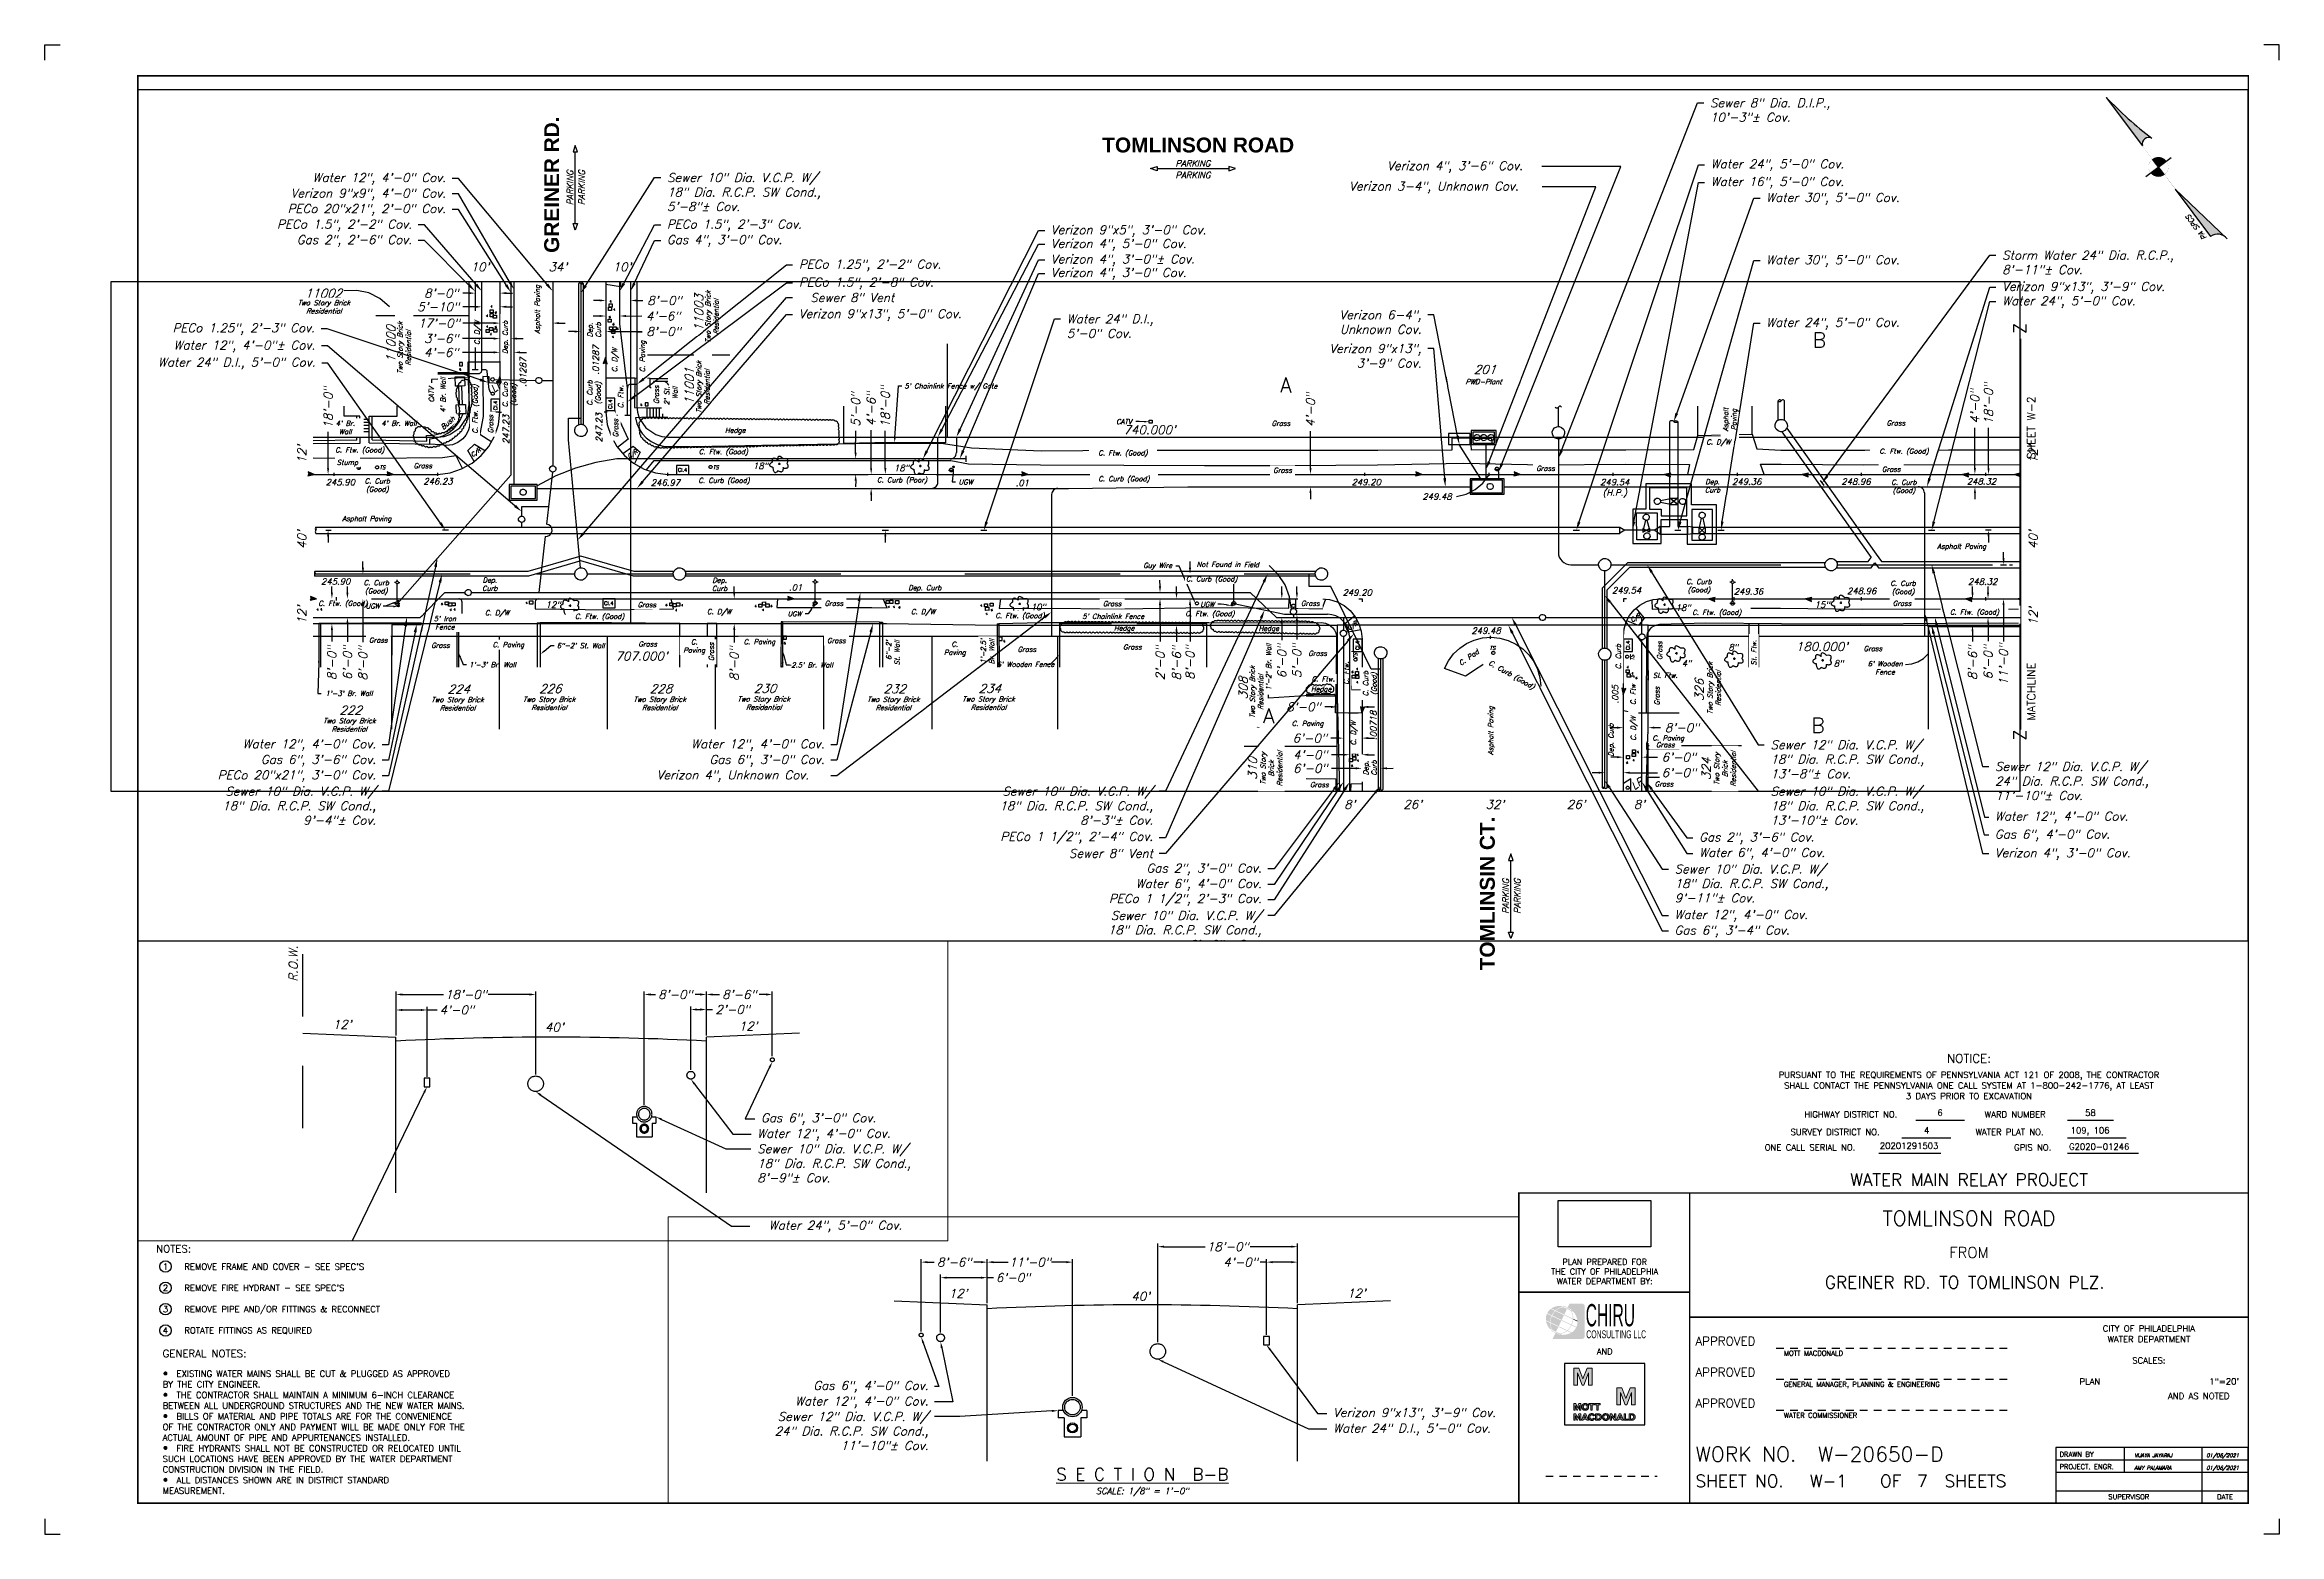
# Paper-space layout 'W1_TOMLINSON' of a CAD drawing. Header units: feet, sheet in inches. Extents: x 94.5 to 130.5, y 3.3 to 27.3.
# The model-space entities are those that its viewports show. They can reach past a viewport. Long polylines and large blocks are cut down to what shows.
import ezdxf
from ezdxf import colors
from ezdxf.entities.mleader import LeaderData, LeaderLine
from ezdxf.enums import TextEntityAlignment as Align
from ezdxf.lldxf.tags import DXFTag
from ezdxf.math import Vec2, Vec3

# ---------------------------------------------------------------- set-up
doc = ezdxf.new("R2010")
doc.units = ezdxf.units.FT
doc.header["$MEASUREMENT"] = 0
doc.header["$XCLIPFRAME"] = 2
for name, pattern in [('DASHDOT', [1, 0.5, -0.25, 0, -0.25]), ('DASHED2', [0.375, 0.25, -0.125]), ('HIDDEN2', [0.1875, 0.125, -0.0625]), ('PHANTOM', [2.5, 1.25, -0.25, 0.25, -0.25, 0.25, -0.25]), ('PWD-NGAS', [2.35, 2, -0.05, 0.1, -0.05, 0.1, -0.05]), ('PWD-SSWR', [3.3, 1.5, -0.15, 1.5, -0.15]), ('PWD-TELE', [1.5, 1, -0.05, 0.1, -0.05, 0.1, -0.05, 0.1, -0.05]), ('PWD-WATR', [2.2, 2, -0.05, 0.1, -0.05]), ('SEWERLINE', [1.525, 1.4, -0.125])]:
    doc.linetypes.add(name, pattern=pattern)
doc.layers.get('Defpoints').update_dxf_attribs({"color": 8})
for name, color, linetype in [('C-ANNO-SECTION-TXT', 1, 'Continuous'), ('C-EX-MISC', 7, 'Continuous'), ('DIMENSIONS', 7, 'Continuous'), ('EX-CONC', 7, 'Continuous'), ('EX-CURB RAMP', 7, 'Continuous'), ('EX-CURB-RAMP', 7, 'Continuous'), ('EX-CURBLINE', 4, 'Continuous'), ('EX-DIMS-OFFSETS', 2, 'Continuous'), ('EX-FENCE', 7, 'FENCELINEX'), ('EX-HOUSELINE', 1, 'Continuous'), ('EX-PARCEL', 7, 'DASHDOT'), ('EX-SPOT ELEV-CITYPLAN', 2, 'Continuous'), ('EX-STEPS', 7, 'Continuous'), ('EX-STREETSCAPE', 7, 'Continuous'), ('EX-SW FLOW ARROW', 6, 'Continuous'), ('EX-TEXT', 7, 'Continuous'), ('EX-TEXT-BLDG', 7, 'Continuous'), ('EX-TEXT-DIMS', 3, 'Continuous'), ('EX-TEXT-GAS', 51, 'Continuous'), ('EX-TEXT-GAS-W1', 51, 'Continuous'), ('EX-TEXT-PECO-W1', 22, 'Continuous'), ('EX-TEXT-SEWER', 70, 'Continuous'), ('EX-TEXT-SEWER-W1', 70, 'Continuous'), ('EX-TEXT-SEWER-W3', 70, 'Continuous'), ('EX-TEXT-STREET NAME', 1, 'Continuous'), ('EX-TEXT-STREET NAME-MRKGS', 2, 'Continuous'), ('EX-TEXT-TRAFFIC-W4', 22, 'Continuous'), ('EX-TEXT-VERIZON', 30, 'Continuous'), ('EX-TEXT-VERIZON-W1', 30, 'Continuous'), ('EX-TEXT-WATER', 151, 'Continuous'), ('EX-TEXT-WATER-W1', 151, 'Continuous'), ('EX-UTIL-GAS', 51, 'PWD-NGAS'), ('EX-UTIL-GAS-STRU', 51, 'DASHED2'), ('EX-UTIL-PECO', 22, 'PWD-TELE'), ('EX-UTIL-PECO-STRU', 22, 'DASHED2'), ('EX-UTIL-SEWER', 70, 'PWD-SSWR'), ('EX-UTIL-SEWER-STRU', 70, 'DASHED2'), ('EX-UTIL-STORM', 70, 'DASHED2'), ('EX-UTIL-STORM-STRU', 70, 'DASHED2'), ('EX-UTIL-VERIZON', 30, 'PWD-TELE'), ('EX-UTIL-VERIZON-STRU', 30, 'DASHED2'), ('EX-UTIL-WATER', 151, 'PWD-WATR'), ('EX-UTIL-WATER-STRU', 151, 'DASHED2'), ('EX-WALL', 7, 'Continuous'), ('EX_CURB RAMP TEXT', 7, 'Continuous'), ('PROF-TEXT', 7, 'Continuous'), ('SURV-DIM-WHITE', 7, 'Continuous'), ('TEXTL', 3, 'Continuous'), ('Z-APPROVED', 7, 'Continuous'), ('Z-BORDER', 1, 'Continuous'), ('Z-CHECKEDBY', 2, 'Continuous'), ('Z-LOGO', 5, 'Continuous'), ('Z-MATCHLINE', 4, 'Continuous'), ('Z-NOTES', 5, 'Continuous'), ('Z-NOTES-BLUE', 5, 'Continuous'), ('Z-NOTES-YELLOW', 2, 'Continuous'), ('Z-TITLE', 7, 'Continuous'), ('Z-Z920-G-Xrefs_Dir_Info', 7, 'Continuous')]:
    doc.layers.add(name, color=color, linetype=linetype)
doc.layers.add('Z-Z010-G-Frame', color=7, linetype='Continuous', lineweight=0)
doc.layers.add('Z-Z900-G-Non_Plot', color=5, linetype='Continuous', plot=False)
doc.styles.add('100', font='simplex.shx', dxfattribs={"oblique": 15, "height": 2})
doc.styles.add('120', font='simplex.shx', dxfattribs={"oblique": 15, "height": 2.4})
doc.styles.add('140', font='simplex.shx', dxfattribs={"oblique": 15, "height": 2.8})
doc.styles.add('175', font='simplex.shx', dxfattribs={"height": 0.00689})
doc.styles.add('200', font='simplex.shx', dxfattribs={"height": 4})
doc.styles.add('240', font='simplex.shx', dxfattribs={"height": 0.009449})
doc.styles.add('60', font='simplex.shx', dxfattribs={"oblique": 15, "height": 0.6})
doc.styles.add('80', font='simplex.shx', dxfattribs={"oblique": 15, "height": 1.6})
doc.styles.add('ARIAL', font='arialbd.ttf')
doc.styles.add('EX-100', font='simplex.shx', dxfattribs={"oblique": 15, "height": 0.1})
doc.styles.add('EX-140', font='simplex.shx', dxfattribs={"oblique": 15, "height": 0.14})
doc.styles.add('EX-80', font='simplex.shx', dxfattribs={"oblique": 15, "height": 0.08})
doc.styles.add('L240', font='simplex', dxfattribs={"height": 2.4})
doc.styles.add('L80-MS-20', font='simplex.shx', dxfattribs={"oblique": 20, "height": 1.6})
doc.styles.add('Linetypes', font='simplex.shx')
doc.styles.add('q140', font='simplex.shx', dxfattribs={"oblique": 15, "height": 0.56})
doc.styles.add('q70', font='simplex.shx', dxfattribs={"oblique": 15, "height": 1.12})
doc.styles.add('Simplex Ob', font='simplex.shx', dxfattribs={"oblique": 15})
doc.styles.get("Standard").update_dxf_attribs({"font": 'simplex.shx'})
doc.styles.add('style1', font='swissek.ttf', dxfattribs={"width": 0.25})
doc.styles.add('TEXTS', font='simplex.shx', dxfattribs={"oblique": 15, "height": 1.2})
tags = doc.linetypes.add('FENCELINEX', pattern='A,0.3,-0.03,["X",Linetypes,S=0.06,R=0,X=0,Y=-0.03],-0.065', length=0.395).pattern_tags.tags
tags[6] = DXFTag(74, 10)
doc.dimstyles.new('8 scale', dxfattribs={"dimscale": 4, "dimtxt": 1.12, "dimasz": 0.2, "dimexe": 0.1, "dimexo": 0.05, "dimgap": 0.05, "dimtad": 1, "dimtih": 1, "dimtoh": 1, "dimdec": 0, "dimlfac": 12, "dimzin": 3, "dimdsep": 46, "dimlunit": 3, "dimtxsty": 'q70', "dimcen": 0.05, "dimadec": 0, "dimazin": 0, "dimtfac": 1, "dimtdec": 0, "dimtofl": 0, "dimtmove": 0, "dimatfit": 3, "dimfxl": 1, "dimtolj": 1, "dimtzin": 0, "dimarcsym": 0})
doc.dimstyles.new('EX-DIMS-UTL', dxfattribs={"dimtxt": 0.14, "dimasz": 0.1, "dimexe": 0.1, "dimexo": 0, "dimgap": 0.05, "dimtad": 0, "dimdec": 0, "dimlfac": 12, "dimzin": 1, "dimdsep": 46, "dimlunit": 4, "dimtxsty": 'EX-140', "dimcen": 0.1, "dimclrd": 256, "dimclre": 256, "dimclrt": 256, "dimadec": 0, "dimazin": 0, "dimtfac": 1, "dimtdec": 0, "dimtofl": 0, "dimtmove": 0, "dimatfit": 0, "dimfxl": 1, "dimtolj": 1, "dimtzin": 0, "dimlwd": -1, "dimlwe": -1, "dimarcsym": 0})
picture_1 = doc.add_image_def('image1.tiff', size_in_pixel=(1700, 1056))

# ---------------------------------------------------------------- blocks, each defined once
blk = doc.blocks.new('PHILLYTBLOCK')
at = {"layer": 'Z-APPROVED', "color": 5, "linetype": 'HIDDEN2'}
for points in [[(27.893, 2.5), (31.693, 2.5)], [(27.893, 2), (31.693, 2)]]:
    blk.add_lwpolyline(points, dxfattribs=at)
at = {"layer": 'Z-BORDER', "color": 7}
for points in [[(0, 23.75), (0, 24), (0.25, 24)], [(36, 23.75), (36, 24), (35.75, 24)], [(0, 0.25), (0, 0), (0.25, 0)], [(36, 0.25), (36, 0), (35.75, 0)]]:
    blk.add_lwpolyline(points, dxfattribs=at)
at = {"layer": 'Z-BORDER', "const_width": 0.025}
blk.add_lwpolyline([(1.5, 0.5), (35.5, 0.5), (35.5, 23.5), (1.5, 23.5)], close=True, dxfattribs=at)
at = {"layer": 'Z-TITLE', "color": 5}
for points in [[(30.142, 6.672), (30.928, 6.672)], [(32.587, 6.672), (33.328, 6.672)], [(29.548, 6.14), (30.549, 6.14)], [(29.92, 6.388), (30.706, 6.388)], [(32.587, 6.388), (33.532, 6.388)], [(32.587, 6.14), (33.732, 6.14)], [(32.4, 1.2), (35.5, 1.2)], [(33.5, 1.4), (33.5, 1)], [(34.75, 1.4), (34.75, 0.5)], [(32.4, 1), (35.5, 1)], [(32.4, 0.7), (35.5, 0.7)]]:
    blk.add_lwpolyline(points, dxfattribs=at)
at = {"layer": 'Z-TITLE', "color": 1, "const_width": 0.025}
for points in [[(26.5, 5.5), (23.75, 5.5), (23.75, 0.5)], [(26.5, 3.9), (23.75, 3.9)], [(26.5, 3.5), (35.5, 3.5)]]:
    blk.add_lwpolyline(points, dxfattribs=at)
blk.add_lwpolyline([(26.5, 0.5), (35.5, 0.5), (35.5, 5.5), (26.5, 5.5)], close=True, dxfattribs=at)
at = {"layer": 'Z-TITLE', "color": 5, "linetype": 'HIDDEN2'}
blk.add_lwpolyline([(27.893, 3), (31.693, 3)], dxfattribs=at)
at = {"layer": 'Z-TITLE', "color": 5}
blk.add_lwpolyline([(32.4, 0.5), (35.5, 0.5), (35.5, 1.4), (32.4, 1.4)], close=True, dxfattribs=at)
at = {"layer": 'Z-APPROVED', "color": 4, "style": '140'}
for p in [(26.594, 2.5), (26.594, 2)]:
    blk.add_text('APPROVED', height=0.14, dxfattribs=at).set_placement(p, align=Align.BOTTOM_LEFT)
at = {"layer": 'Z-APPROVED', "color": 2, "style": '80'}
for s, p in [('GENERAL MANAGER, PLANNING & ENGINEERING', (28.018, 2.458)), ('WATER COMMISSIONER', (28.018, 1.958))]:
    blk.add_text(s, height=0.08, dxfattribs=at).set_placement(p, align=Align.TOP_LEFT)
at = {"layer": 'Z-NOTES', "color": 4, "style": '240'}
blk.add_attdef('WORKNO', text='', height=0.24, dxfattribs=at).set_placement((28.564, 1.1), align=Align.BOTTOM_LEFT)
at = {"layer": 'Z-NOTES-BLUE', "color": 4, "style": '140'}
blk.add_attdef('XXSHEETS', text='', height=0.15, dxfattribs=at).set_placement((32.143, 1.13), align=Align.BOTTOM_RIGHT)
at = {"layer": 'Z-TITLE', "color": 5}
for s, height, style, p in [('NOTICE:', 0.14, '140', (31, 7.556)), ('PURSUANT TO THE REQUIREMENTS OF PENNSYLVANIA ACT 121 OF 2008, THE CONTRACTOR', 0.1, '100', (31, 7.323)), ('SHALL CONTACT THE PENNSYLVANIA ONE CALL SYSTEM AT 1-800-242-1776, AT LEAST', 0.1, '100', (31, 7.151)), ('3 DAYS PRIOR TO EXCAVATION', 0.1, '100', (31, 6.98))]:
    blk.add_text(s, height=height, dxfattribs=dict(at, style=style)).set_placement(p, align=Align.BOTTOM_CENTER)
at = {"layer": 'Z-TITLE', "color": 5, "style": '100'}
for s, p in [('SURVEY DISTRICT NO.', (28.126, 6.431)), ('HIGHWAY DISTRICT NO.', (28.347, 6.715)), ('WATER PLAT NO.', (31.106, 6.431)), ('WARD NUMBER', (31.255, 6.715)), ('ONE CALL SERIAL NO.', (27.709, 6.183)), ('GPIS NO.', (31.727, 6.183)), ('PLAN', (32.781, 2.412))]:
    blk.add_text(s, height=0.1, dxfattribs=at).set_placement(p)
at = {"layer": 'Z-TITLE', "color": 1, "style": '175'}
blk.add_text('FROM', height=0.175, dxfattribs=at).set_placement((31, 4.4), align=Align.BOTTOM_CENTER)
at = {"layer": 'Z-TITLE', "color": 5, "style": '100'}
for s, p in [('CITY OF PHILADELPHIA', (33.899, 3.366)), ('WATER DEPARTMENT', (33.899, 3.194)), ('SCALES:', (33.899, 2.851))]:
    blk.add_text(s, height=0.1, dxfattribs=at).set_placement(p, align=Align.TOP_CENTER)
at = {"layer": 'Z-TITLE', "color": 4}
for s, height, style, p in [('APPROVED', 0.14, '140', (26.594, 3)), ('WORK NO.', 0.24, '240', (26.594, 1.1)), ('SHEET NO.', 0.2, '200', (26.594, 0.7)), ('OF', 0.2, '200', (29.568, 0.7)), ('SHEETS', 0.2, '200', (30.607, 0.7))]:
    blk.add_text(s, height=height, dxfattribs=dict(at, style=style)).set_placement(p, align=Align.BOTTOM_LEFT)
at = {"layer": 'Z-TITLE', "color": 2, "style": '80'}
blk.add_text('MOTT MACDONALD', height=0.08, dxfattribs=at).set_placement((28.018, 2.958), align=Align.TOP_LEFT)
for s, p in [('DRAWN BY', (32.459, 1.226)), ('PROJECT. ENGR.', (32.459, 1.026))]:
    blk.add_text(s, height=0.08, dxfattribs=at).set_placement(p, align=Align.BOTTOM_LEFT)
for s, p in [('SUPERVISOR', (33.575, 0.54)), ('DATE', (35.125, 0.54))]:
    blk.add_text(s, height=0.08, dxfattribs=at).set_placement(p, align=Align.BOTTOM_CENTER)
at = {"layer": 'Z-TITLE', "color": 5, "style": '100'}
for tag, p in [('HNO', (30.535, 6.712)), ('WNO', (32.957, 6.712)), ('SNO', (30.313, 6.428)), ('WPNO', (33.038, 6.428)), ('CALLTICKET', (30.01, 6.18))]:
    blk.add_attdef(tag, text='', height=0.1, dxfattribs=at).set_placement(p, align=Align.BOTTOM_CENTER)
at = {"layer": 'Z-TITLE', "color": 1}
for tag, height, style, p in [('PROJECTTITLE', 0.2, '200', (31, 5.741)), ('ANYSTREET', 0.24, '240', (31, 4.9)), ('1STTO2ND', 0.2, '200', (31, 3.9))]:
    blk.add_attdef(tag, text='', height=height, dxfattribs=dict(at, style=style)).set_placement(p, align=Align.BOTTOM_CENTER)
at = {"layer": 'Z-TITLE', "color": 5, "style": '100'}
for tag, p in [('PROFILE', (33.343, 2.186)), ('HORZSCALE', (35.352, 2.193)), ('PLANSCALE', (35.352, 2.412)), ('VERTSCALE', (35.352, 1.984))]:
    blk.add_attdef(tag, text='', height=0.1, dxfattribs=at).set_placement(p, align=Align.RIGHT)
at = {"layer": 'Z-TITLE', "color": 4, "style": '200'}
for tag, p in [('SHEETNO', (28.436, 0.7)), ('TOTALSHEETS', (30.163, 0.7))]:
    blk.add_attdef(tag, text='', height=0.2, dxfattribs=at).set_placement(p, align=Align.BOTTOM_LEFT)
blk = doc.blocks.new('DCHECKER')
at = {"layer": 'Z-CHECKEDBY', "style": '60', "oblique": 15}
for tag, p in [('DRAWN', (1.265, -0.178)), ('CHECKED', (1.265, -0.378)), ('DRAWDATE', (2.515, -0.178)), ('CHECKDATE', (2.515, -0.378))]:
    blk.add_attdef(tag, text='', height=0.06, dxfattribs=at).set_placement(p, align=Align.BOTTOM_LEFT)
blk = doc.blocks.new('Logo_Mott MacDonald')
at = {"layer": 'Z-Z010-G-Frame'}
h = blk.add_hatch(color=256, dxfattribs=at)
h.set_gradient(color1=(0, 0, 1), color2=(0, 0, 1), tint=0.04)
h.paths.add_polyline_path([(5.08, -3.26), (3.26, -3.26), (3.26, -9.36), (4.56, -9.36), (4.56, -4.96), (6.28, -9.36), (6.84, -9.36), (8.56, -4.96), (8.56, -9.36), (9.86, -9.36), (9.86, -3.26), (8.04, -3.26), (6.56, -7.07)])
h.paths.add_polyline_path([(18.66, -16.44), (19.96, -16.44), (19.96, -12.05), (21.68, -16.44), (22.24, -16.44), (23.96, -12.05), (23.96, -16.44), (25.26, -16.44), (25.26, -10.35), (23.44, -10.35), (21.96, -14.16), (20.48, -10.35), (18.66, -10.35)])
h.paths.add_polyline_path([(3.26, -16), (3.26, -18.34), (3.76, -18.34), (3.76, -16.65), (4.42, -18.34), (4.64, -18.34), (5.3, -16.65), (5.3, -18.34), (5.8, -18.34), (5.8, -16), (5.1, -16), (4.53, -17.46), (3.96, -16)])
h.paths.add_polyline_path([(6.98, -16.02), (6.86, -16.06), (6.76, -16.11), (6.66, -16.17), (6.57, -16.24), (6.49, -16.31), (6.41, -16.4), (6.34, -16.49), (6.29, -16.59), (6.24, -16.69), (6.2, -16.81), (6.17, -16.92), (6.16, -17.05), (6.15, -17.17), (6.16, -17.3), (6.17, -17.42), (6.2, -17.54), (6.24, -17.65), (6.29, -17.76), (6.34, -17.86), (6.41, -17.95), (6.49, -18.03), (6.57, -18.11), (6.66, -18.18), (6.76, -18.24), (6.86, -18.29), (6.98, -18.33), (7.09, -18.36), (7.21, -18.38), (7.34, -18.38), (7.47, -18.38), (7.6, -18.37), (7.71, -18.34), (7.83, -18.31), (7.94, -18.26), (8.04, -18.21), (8.13, -18.14), (8.22, -18.07), (8.3, -17.99), (8.37, -17.9), (8.43, -17.81), (8.48, -17.71), (8.53, -17.6), (8.56, -17.48), (8.58, -17.36), (8.59, -17.24), (8.59, -17.11), (8.58, -16.98), (8.56, -16.86), (8.53, -16.75), (8.48, -16.64), (8.43, -16.54), (8.37, -16.44), (8.3, -16.36), (8.22, -16.27), (8.13, -16.2), (8.04, -16.14), (7.94, -16.09), (7.83, -16.04), (7.71, -16.01), (7.6, -15.98), (7.47, -15.97), (7.34, -15.96), (7.21, -15.97), (7.09, -15.99)])
h.paths.add_polyline_path([(7.17, -16.43), (7.24, -16.42), (7.32, -16.41), (7.39, -16.41), (7.47, -16.41), (7.54, -16.42), (7.61, -16.44), (7.68, -16.47), (7.74, -16.5), (7.8, -16.54), (7.85, -16.58), (7.9, -16.63), (7.94, -16.69), (7.98, -16.74), (8.01, -16.81), (8.03, -16.87), (8.06, -16.94), (8.07, -17.02), (8.08, -17.09), (8.08, -17.17), (8.08, -17.25), (8.07, -17.33), (8.06, -17.4), (8.03, -17.47), (8.01, -17.54), (7.98, -17.6), (7.94, -17.66), (7.9, -17.71), (7.85, -17.76), (7.8, -17.81), (7.74, -17.85), (7.68, -17.88), (7.61, -17.9), (7.54, -17.92), (7.47, -17.94), (7.39, -17.94), (7.32, -17.94), (7.24, -17.93), (7.17, -17.91), (7.1, -17.89), (7.04, -17.86), (6.98, -17.83), (6.92, -17.79), (6.87, -17.74), (6.83, -17.69), (6.79, -17.63), (6.75, -17.57), (6.72, -17.51), (6.7, -17.44), (6.68, -17.37), (6.67, -17.29), (6.66, -17.21), (6.66, -17.13), (6.67, -17.06), (6.68, -16.98), (6.7, -16.91), (6.72, -16.84), (6.75, -16.77), (6.79, -16.71), (6.83, -16.66), (6.87, -16.61), (6.92, -16.56), (6.98, -16.52), (7.04, -16.48), (7.1, -16.46)], flags=16)
h.paths.add_polyline_path([(8.7, -16), (8.7, -16.44), (9.39, -16.44), (9.39, -18.34), (9.89, -18.34), (9.89, -16.44), (10.57, -16.44), (10.57, -16)])
h.paths.add_polyline_path([(10.84, -16), (10.84, -16.44), (11.53, -16.44), (11.53, -18.34), (12.03, -18.34), (12.03, -16.44), (12.71, -16.44), (12.71, -16)])
h.paths.add_polyline_path([(3.26, -19.62), (3.26, -21.96), (3.76, -21.96), (3.76, -20.28), (4.42, -21.96), (4.64, -21.96), (5.3, -20.28), (5.3, -21.96), (5.8, -21.96), (5.8, -19.62), (5.1, -19.62), (4.53, -21.09), (3.96, -19.62)])
h.paths.add_polyline_path([(6.07, -21.96), (6.63, -21.96), (6.78, -21.57), (7.78, -21.57), (7.93, -21.96), (8.49, -21.96), (7.59, -19.62), (6.97, -19.62)])
h.paths.add_polyline_path([(6.91, -21.13), (7.28, -20.12), (7.64, -21.13)], flags=16)
h.paths.add_polyline_path([(8.63, -20.23), (8.58, -20.33), (8.55, -20.44), (8.52, -20.55), (8.5, -20.67), (8.5, -20.8), (8.5, -20.92), (8.52, -21.03), (8.55, -21.15), (8.58, -21.25), (8.63, -21.36), (8.68, -21.45), (8.74, -21.54), (8.81, -21.62), (8.89, -21.7), (8.97, -21.76), (9.06, -21.82), (9.16, -21.87), (9.26, -21.92), (9.37, -21.95), (9.48, -21.98), (9.59, -22), (9.71, -22), (9.81, -22), (9.89, -22), (9.97, -21.99), (10.05, -21.97), (10.12, -21.95), (10.19, -21.92), (10.25, -21.89), (10.31, -21.86), (10.37, -21.83), (10.42, -21.79), (10.47, -21.74), (10.52, -21.7), (10.56, -21.66), (10.6, -21.61), (10.64, -21.56), (10.67, -21.51), (10.71, -21.46), (10.72, -21.43), (10.7, -21.42), (10.68, -21.41), (10.65, -21.4), (10.62, -21.38), (10.59, -21.37), (10.56, -21.35), (10.52, -21.33), (10.48, -21.31), (10.45, -21.3), (10.41, -21.28), (10.38, -21.26), (10.35, -21.25), (10.3, -21.22), (10.29, -21.23), (10.28, -21.26), (10.26, -21.29), (10.23, -21.32), (10.21, -21.35), (10.18, -21.38), (10.15, -21.4), (10.12, -21.43), (10.09, -21.45), (10.06, -21.47), (10.03, -21.49), (9.99, -21.51), (9.95, -21.53), (9.92, -21.54), (9.88, -21.55), (9.84, -21.56), (9.8, -21.56), (9.76, -21.56), (9.69, -21.56), (9.62, -21.55), (9.55, -21.54), (9.49, -21.52), (9.42, -21.49), (9.37, -21.46), (9.31, -21.42), (9.26, -21.38), (9.21, -21.34), (9.17, -21.29), (9.13, -21.23), (9.1, -21.17), (9.07, -21.11), (9.05, -21.05), (9.03, -20.98), (9.02, -20.91), (9.01, -20.83), (9.01, -20.76), (9.02, -20.68), (9.03, -20.61), (9.05, -20.54), (9.07, -20.48), (9.1, -20.42), (9.13, -20.36), (9.17, -20.3), (9.21, -20.25), (9.26, -20.21), (9.31, -20.17), (9.37, -20.13), (9.42, -20.1), (9.49, -20.07), (9.55, -20.05), (9.62, -20.04), (9.69, -20.03), (9.76, -20.03), (9.8, -20.03), (9.84, -20.03), (9.88, -20.04), (9.92, -20.05), (9.95, -20.06), (9.99, -20.08), (10.03, -20.1), (10.06, -20.12), (10.09, -20.14), (10.12, -20.16), (10.15, -20.19), (10.18, -20.21), (10.21, -20.24), (10.23, -20.27), (10.26, -20.3), (10.28, -20.33), (10.29, -20.36), (10.3, -20.37), (10.33, -20.35), (10.35, -20.34), (10.38, -20.33), (10.41, -20.31), (10.45, -20.29), (10.48, -20.28), (10.52, -20.26), (10.56, -20.24), (10.59, -20.22), (10.62, -20.21), (10.65, -20.19), (10.68, -20.18), (10.72, -20.16), (10.71, -20.13), (10.67, -20.08), (10.64, -20.03), (10.6, -19.98), (10.56, -19.93), (10.52, -19.88), (10.47, -19.84), (10.42, -19.8), (10.37, -19.76), (10.31, -19.73), (10.25, -19.69), (10.19, -19.67), (10.12, -19.64), (10.05, -19.62), (9.97, -19.6), (9.89, -19.59), (9.81, -19.59), (9.71, -19.59), (9.59, -19.59), (9.48, -19.61), (9.37, -19.64), (9.26, -19.67), (9.16, -19.71), (9.06, -19.77), (8.97, -19.83), (8.89, -19.89), (8.81, -19.97), (8.74, -20.05), (8.68, -20.14)])
h.paths.add_polyline_path([(11.99, -21.96), (11.97, -21.96), (11.96, -21.96), (11.95, -21.96), (11.94, -21.96), (11.92, -21.96), (11.91, -21.96), (11.89, -21.96), (11.87, -21.96), (11.83, -21.96), (11.79, -21.96), (11.74, -21.96), (11.69, -21.96), (11.64, -21.96), (11.59, -21.96), (11.48, -21.96), (11.43, -21.96), (11.37, -21.96), (11.32, -21.96), (11.28, -21.96), (11.23, -21.96), (11.19, -21.96), (11.17, -21.96), (11.15, -21.96), (11.14, -21.96), (11.12, -21.96), (11.11, -21.96), (11.1, -21.96), (11.09, -21.96), (11.08, -21.96), (11.07, -21.96), (11.06, -21.96), (11.06, -21.96), (11.06, -21.96), (11.06, -21.96), (11.06, -21.96), (11.06, -21.96), (11.06, -21.95), (11.06, -21.95), (11.06, -21.94), (11.06, -21.92), (11.06, -21.9), (11.06, -21.87), (11.06, -21.84), (11.06, -21.81), (11.06, -21.77), (11.06, -21.73), (11.06, -21.69), (11.06, -21.64), (11.06, -21.59), (11.06, -21.53), (11.06, -21.48), (11.06, -21.42), (11.06, -21.36), (11.06, -21.3), (11.06, -21.24), (11.06, -21.17), (11.06, -21.04), (11.06, -20.9), (11.06, -20.63), (11.06, -20.49), (11.06, -20.36), (11.06, -20.3), (11.06, -20.24), (11.06, -20.18), (11.06, -20.12), (11.06, -20.06), (11.06, -20.01), (11.06, -19.96), (11.06, -19.91), (11.06, -19.86), (11.06, -19.82), (11.06, -19.78), (11.06, -19.75), (11.06, -19.72), (11.06, -19.69), (11.06, -19.67), (11.06, -19.65), (11.06, -19.64), (11.06, -19.64), (11.06, -19.63), (11.06, -19.63), (11.06, -19.62), (11.06, -19.62), (11.08, -19.62), (11.09, -19.62), (11.1, -19.62), (11.12, -19.62), (11.13, -19.62), (11.15, -19.62), (11.17, -19.62), (11.2, -19.62), (11.25, -19.62), (11.29, -19.62), (11.34, -19.62), (11.39, -19.62), (11.5, -19.62), (11.61, -19.62), (11.66, -19.62), (11.71, -19.62), (11.76, -19.62), (11.8, -19.62), (11.85, -19.62), (11.88, -19.62), (11.9, -19.62), (11.92, -19.62), (11.93, -19.62), (11.94, -19.62), (11.95, -19.62), (11.96, -19.62), (11.97, -19.62), (11.98, -19.62), (11.98, -19.62), (11.98, -19.62), (11.98, -19.62), (12, -19.62), (12.05, -19.62), (12.13, -19.63), (12.22, -19.64), (12.29, -19.65), (12.37, -19.67), (12.44, -19.69), (12.51, -19.72), (12.58, -19.75), (12.65, -19.78), (12.71, -19.82), (12.77, -19.86), (12.83, -19.9), (12.88, -19.94), (12.93, -19.99), (12.97, -20.05), (13.02, -20.1), (13.04, -20.13), (13.06, -20.16), (13.07, -20.19), (13.09, -20.22), (13.11, -20.25), (13.12, -20.29), (13.14, -20.32), (13.15, -20.35), (13.16, -20.39), (13.17, -20.42), (13.18, -20.46), (13.19, -20.5), (13.2, -20.53), (13.21, -20.57), (13.21, -20.61), (13.22, -20.65), (13.22, -20.69), (13.22, -20.73), (13.22, -20.77), (13.22, -20.81), (13.22, -20.85), (13.22, -20.89), (13.22, -20.93), (13.21, -20.97), (13.21, -21.01), (13.2, -21.05), (13.19, -21.08), (13.18, -21.12), (13.18, -21.16), (13.16, -21.19), (13.15, -21.23), (13.14, -21.26), (13.13, -21.29), (13.11, -21.33), (13.09, -21.36), (13.08, -21.39), (13.06, -21.42), (13.04, -21.45), (13.01, -21.5), (12.96, -21.56), (12.91, -21.61), (12.86, -21.66), (12.8, -21.71), (12.75, -21.75), (12.69, -21.79), (12.62, -21.82), (12.56, -21.85), (12.49, -21.88), (12.42, -21.9), (12.34, -21.92), (12.26, -21.94), (12.19, -21.95), (12.1, -21.96), (12.02, -21.96)])
h.paths.add_polyline_path([(11.56, -21.5), (11.56, -21.48), (11.56, -21.46), (11.56, -21.44), (11.56, -21.41), (11.56, -21.39), (11.56, -21.36), (11.56, -21.33), (11.56, -21.27), (11.56, -21.2), (11.56, -21.13), (11.56, -21.05), (11.56, -20.96), (11.56, -20.79), (11.56, -20.62), (11.56, -20.54), (11.56, -20.46), (11.56, -20.39), (11.56, -20.32), (11.56, -20.25), (11.56, -20.22), (11.56, -20.2), (11.56, -20.17), (11.56, -20.15), (11.56, -20.13), (11.56, -20.11), (11.56, -20.08), (11.56, -20.07), (11.56, -20.06), (11.58, -20.06), (11.6, -20.06), (11.62, -20.06), (11.64, -20.06), (11.68, -20.06), (11.73, -20.06), (11.83, -20.06), (11.88, -20.06), (11.92, -20.06), (11.94, -20.06), (11.97, -20.06), (11.98, -20.06), (11.99, -20.06), (11.99, -20.06), (12.01, -20.06), (12.07, -20.07), (12.12, -20.07), (12.17, -20.08), (12.22, -20.09), (12.27, -20.11), (12.31, -20.12), (12.35, -20.14), (12.39, -20.16), (12.43, -20.18), (12.46, -20.21), (12.49, -20.24), (12.52, -20.27), (12.55, -20.3), (12.58, -20.33), (12.6, -20.37), (12.62, -20.4), (12.64, -20.44), (12.66, -20.48), (12.67, -20.52), (12.69, -20.56), (12.7, -20.61), (12.71, -20.65), (12.71, -20.7), (12.71, -20.74), (12.72, -20.79), (12.71, -20.84), (12.71, -20.88), (12.71, -20.93), (12.7, -20.97), (12.69, -21.02), (12.67, -21.06), (12.66, -21.1), (12.64, -21.14), (12.62, -21.18), (12.6, -21.21), (12.57, -21.25), (12.55, -21.28), (12.52, -21.31), (12.49, -21.34), (12.45, -21.37), (12.42, -21.4), (12.38, -21.42), (12.34, -21.44), (12.3, -21.46), (12.26, -21.48), (12.21, -21.49), (12.17, -21.51), (12.12, -21.51), (12.07, -21.52), (12.02, -21.52), (11.99, -21.52), (11.96, -21.52), (11.93, -21.52), (11.92, -21.52), (11.88, -21.52), (11.83, -21.52), (11.73, -21.52), (11.68, -21.52), (11.64, -21.52), (11.62, -21.52), (11.6, -21.52), (11.58, -21.52), (11.56, -21.52)], flags=16)
h.paths.add_polyline_path([(13.51, -20.54), (13.5, -20.67), (13.49, -20.8), (13.5, -20.92), (13.51, -21.05), (13.54, -21.16), (13.58, -21.27), (13.63, -21.38), (13.69, -21.48), (13.75, -21.57), (13.83, -21.65), (13.91, -21.73), (14, -21.8), (14.1, -21.86), (14.2, -21.91), (14.32, -21.95), (14.43, -21.98), (14.56, -22), (14.68, -22), (14.81, -22), (14.94, -21.99), (15.06, -21.96), (15.17, -21.93), (15.28, -21.88), (15.38, -21.83), (15.47, -21.77), (15.56, -21.69), (15.64, -21.61), (15.71, -21.53), (15.77, -21.43), (15.82, -21.33), (15.87, -21.22), (15.9, -21.11), (15.92, -20.98), (15.93, -20.86), (15.93, -20.73), (15.92, -20.61), (15.9, -20.48), (15.87, -20.37), (15.82, -20.26), (15.77, -20.16), (15.71, -20.06), (15.64, -19.98), (15.56, -19.9), (15.47, -19.82), (15.38, -19.76), (15.28, -19.71), (15.17, -19.66), (15.06, -19.63), (14.94, -19.6), (14.81, -19.59), (14.68, -19.59), (14.56, -19.59), (14.43, -19.61), (14.32, -19.64), (14.2, -19.68), (14.1, -19.73), (14, -19.79), (13.91, -19.86), (13.83, -19.94), (13.75, -20.02), (13.69, -20.11), (13.63, -20.21), (13.58, -20.32), (13.54, -20.43)])
h.paths.add_polyline_path([(14.02, -20.6), (14.04, -20.53), (14.06, -20.46), (14.09, -20.4), (14.13, -20.34), (14.17, -20.28), (14.21, -20.23), (14.26, -20.18), (14.32, -20.14), (14.38, -20.11), (14.44, -20.08), (14.51, -20.05), (14.58, -20.04), (14.66, -20.03), (14.74, -20.03), (14.81, -20.03), (14.89, -20.05), (14.95, -20.06), (15.02, -20.09), (15.08, -20.12), (15.14, -20.16), (15.19, -20.2), (15.24, -20.25), (15.28, -20.31), (15.32, -20.36), (15.35, -20.43), (15.38, -20.49), (15.4, -20.56), (15.41, -20.64), (15.42, -20.72), (15.42, -20.8), (15.42, -20.87), (15.41, -20.95), (15.4, -21.02), (15.38, -21.09), (15.35, -21.16), (15.32, -21.22), (15.28, -21.28), (15.24, -21.34), (15.19, -21.38), (15.14, -21.43), (15.08, -21.47), (15.02, -21.5), (14.95, -21.53), (14.89, -21.54), (14.81, -21.56), (14.74, -21.56), (14.66, -21.56), (14.58, -21.55), (14.51, -21.54), (14.44, -21.51), (14.38, -21.48), (14.32, -21.45), (14.26, -21.41), (14.21, -21.36), (14.17, -21.31), (14.13, -21.25), (14.09, -21.19), (14.06, -21.13), (14.04, -21.06), (14.02, -20.99), (14.01, -20.91), (14, -20.83), (14, -20.75), (14.01, -20.68)], flags=16)
h.paths.add_polyline_path([(16.79, -19.62), (16.28, -19.62), (16.28, -21.96), (16.77, -21.96), (16.77, -20.44), (17.89, -21.96), (18.37, -21.96), (18.37, -19.62), (17.87, -19.62), (17.87, -21.09)])
h.paths.add_polyline_path([(18.64, -21.96), (19.2, -21.96), (19.35, -21.57), (20.35, -21.57), (20.5, -21.96), (21.06, -21.96), (20.16, -19.62), (19.54, -19.62)])
h.paths.add_polyline_path([(19.85, -20.12), (20.22, -21.13), (19.49, -21.13)], flags=16)
h.paths.add_polyline_path([(21.84, -19.62), (21.33, -19.62), (21.33, -21.96), (22.83, -21.96), (22.83, -21.52), (21.84, -21.52)])
h.paths.add_polyline_path([(24.03, -21.96), (24.01, -21.96), (24, -21.96), (23.99, -21.96), (23.98, -21.96), (23.96, -21.96), (23.95, -21.96), (23.93, -21.96), (23.91, -21.96), (23.87, -21.96), (23.83, -21.96), (23.78, -21.96), (23.73, -21.96), (23.68, -21.96), (23.63, -21.96), (23.52, -21.96), (23.46, -21.96), (23.41, -21.96), (23.36, -21.96), (23.31, -21.96), (23.27, -21.96), (23.23, -21.96), (23.21, -21.96), (23.19, -21.96), (23.17, -21.96), (23.16, -21.96), (23.15, -21.96), (23.13, -21.96), (23.12, -21.96), (23.11, -21.96), (23.11, -21.96), (23.1, -21.96), (23.1, -21.96), (23.1, -21.96), (23.1, -21.96), (23.1, -21.96), (23.1, -21.96), (23.1, -21.95), (23.1, -21.95), (23.1, -21.94), (23.1, -21.92), (23.1, -21.9), (23.1, -21.87), (23.1, -21.84), (23.1, -21.81), (23.1, -21.77), (23.1, -21.73), (23.1, -21.69), (23.1, -21.64), (23.1, -21.59), (23.1, -21.53), (23.1, -21.48), (23.1, -21.42), (23.1, -21.36), (23.1, -21.3), (23.1, -21.24), (23.1, -21.17), (23.1, -21.04), (23.1, -20.9), (23.1, -20.63), (23.1, -20.49), (23.1, -20.36), (23.1, -20.3), (23.1, -20.24), (23.1, -20.18), (23.1, -20.12), (23.1, -20.06), (23.1, -20.01), (23.1, -19.96), (23.1, -19.91), (23.1, -19.86), (23.1, -19.82), (23.1, -19.78), (23.1, -19.75), (23.1, -19.72), (23.1, -19.69), (23.1, -19.67), (23.1, -19.65), (23.1, -19.64), (23.1, -19.64), (23.1, -19.63), (23.1, -19.63), (23.1, -19.62), (23.1, -19.62), (23.12, -19.62), (23.13, -19.62), (23.14, -19.62), (23.16, -19.62), (23.17, -19.62), (23.19, -19.62), (23.2, -19.62), (23.24, -19.62), (23.29, -19.62), (23.33, -19.62), (23.38, -19.62), (23.43, -19.62), (23.54, -19.62), (23.65, -19.62), (23.7, -19.62), (23.75, -19.62), (23.8, -19.62), (23.84, -19.62), (23.89, -19.62), (23.92, -19.62), (23.94, -19.62), (23.96, -19.62), (23.97, -19.62), (23.98, -19.62), (23.99, -19.62), (24, -19.62), (24.01, -19.62), (24.02, -19.62), (24.02, -19.62), (24.02, -19.62), (24.02, -19.62), (24.04, -19.62), (24.09, -19.62), (24.17, -19.63), (24.25, -19.64), (24.33, -19.65), (24.41, -19.67), (24.48, -19.69), (24.55, -19.72), (24.62, -19.75), (24.69, -19.78), (24.75, -19.82), (24.81, -19.86), (24.86, -19.9), (24.92, -19.94), (24.97, -19.99), (25.01, -20.05), (25.06, -20.1), (25.08, -20.13), (25.09, -20.16), (25.11, -20.19), (25.13, -20.22), (25.15, -20.25), (25.16, -20.29), (25.18, -20.32), (25.19, -20.35), (25.2, -20.39), (25.21, -20.42), (25.22, -20.46), (25.23, -20.5), (25.24, -20.53), (25.25, -20.57), (25.25, -20.61), (25.26, -20.65), (25.26, -20.69), (25.26, -20.73), (25.26, -20.77), (25.26, -20.81), (25.26, -20.85), (25.26, -20.89), (25.26, -20.93), (25.25, -20.97), (25.25, -21.01), (25.24, -21.05), (25.23, -21.08), (25.22, -21.12), (25.21, -21.16), (25.2, -21.19), (25.19, -21.23), (25.18, -21.26), (25.16, -21.29), (25.15, -21.33), (25.13, -21.36), (25.12, -21.39), (25.1, -21.42), (25.08, -21.45), (25.05, -21.5), (25, -21.56), (24.95, -21.61), (24.9, -21.66), (24.84, -21.71), (24.79, -21.75), (24.73, -21.79), (24.66, -21.82), (24.6, -21.85), (24.53, -21.88), (24.45, -21.9), (24.38, -21.92), (24.3, -21.94), (24.22, -21.95), (24.14, -21.96), (24.05, -21.96)])
h.paths.add_polyline_path([(23.6, -20.46), (23.6, -20.39), (23.6, -20.32), (23.6, -20.25), (23.6, -20.22), (23.6, -20.2), (23.6, -20.17), (23.6, -20.15), (23.6, -20.13), (23.6, -20.11), (23.6, -20.08), (23.6, -20.07), (23.6, -20.06), (23.62, -20.06), (23.64, -20.06), (23.66, -20.06), (23.68, -20.06), (23.72, -20.06), (23.77, -20.06), (23.87, -20.06), (23.92, -20.06), (23.96, -20.06), (23.98, -20.06), (24, -20.06), (24.02, -20.06), (24.02, -20.06), (24.02, -20.06), (24.05, -20.06), (24.11, -20.07), (24.16, -20.07), (24.21, -20.08), (24.26, -20.09), (24.31, -20.11), (24.35, -20.12), (24.39, -20.14), (24.43, -20.16), (24.47, -20.18), (24.5, -20.21), (24.53, -20.24), (24.56, -20.27), (24.59, -20.3), (24.62, -20.33), (24.64, -20.37), (24.66, -20.4), (24.68, -20.44), (24.7, -20.48), (24.71, -20.52), (24.73, -20.56), (24.74, -20.61), (24.74, -20.65), (24.75, -20.7), (24.75, -20.74), (24.75, -20.79), (24.75, -20.84), (24.75, -20.88), (24.74, -20.93), (24.74, -20.97), (24.72, -21.02), (24.71, -21.06), (24.7, -21.1), (24.68, -21.14), (24.66, -21.18), (24.64, -21.21), (24.61, -21.25), (24.58, -21.28), (24.56, -21.31), (24.52, -21.34), (24.49, -21.37), (24.46, -21.4), (24.42, -21.42), (24.38, -21.44), (24.34, -21.46), (24.3, -21.48), (24.25, -21.49), (24.21, -21.51), (24.16, -21.51), (24.11, -21.52), (24.05, -21.52), (24.03, -21.52), (24, -21.52), (23.97, -21.52), (23.96, -21.52), (23.91, -21.52), (23.87, -21.52), (23.77, -21.52), (23.72, -21.52), (23.68, -21.52), (23.66, -21.52), (23.64, -21.52), (23.62, -21.52), (23.6, -21.52), (23.6, -21.5), (23.6, -21.48), (23.6, -21.46), (23.6, -21.44), (23.6, -21.41), (23.6, -21.39), (23.6, -21.36), (23.6, -21.33), (23.6, -21.27), (23.6, -21.2), (23.6, -21.13), (23.6, -21.05), (23.6, -20.96), (23.6, -20.79), (23.6, -20.62), (23.6, -20.54)], flags=16)
at = {"layer": 'Z-Z900-G-Non_Plot', "color": 0, "lineweight": 5}
for points in [[(9.86, -3.26), (9.86, -9.36), (8.56, -9.36), (8.56, -4.96), (6.84, -9.36), (6.28, -9.36), (4.56, -4.96), (4.56, -9.36), (3.26, -9.36), (3.26, -3.26), (5.08, -3.26), (6.56, -7.07), (8.04, -3.26), (9.86, -3.26)], [(5.3, -18.34), (5.3, -16.65), (4.64, -18.34), (4.42, -18.34), (3.76, -16.65), (3.76, -18.34), (3.26, -18.34), (3.26, -16), (3.96, -16), (4.53, -17.46), (5.1, -16), (5.8, -16), (5.8, -18.34), (5.3, -18.34)], [(9.39, -18.34), (9.39, -16.44), (8.7, -16.44), (8.7, -16), (10.57, -16), (10.57, -16.44), (9.89, -16.44), (9.89, -18.34), (9.39, -18.34)], [(11.53, -18.34), (11.53, -16.44), (10.84, -16.44), (10.84, -16), (12.71, -16), (12.71, -16.44), (12.03, -16.44), (12.03, -18.34), (11.53, -18.34)], [(23.44, -10.35), (21.96, -14.16), (20.48, -10.35), (18.66, -10.35), (18.66, -16.44), (19.96, -16.44), (19.96, -12.05), (21.68, -16.44), (22.24, -16.44), (23.96, -12.05), (23.96, -16.44), (25.26, -16.44), (25.26, -10.35), (23.44, -10.35)], [(5.3, -21.96), (5.3, -20.28), (4.64, -21.96), (4.42, -21.96), (3.76, -20.28), (3.76, -21.96), (3.26, -21.96), (3.26, -19.62), (3.96, -19.62), (4.53, -21.09), (5.1, -19.62), (5.8, -19.62), (5.8, -21.96), (5.3, -21.96)], [(7.93, -21.96), (7.78, -21.57), (6.78, -21.57), (6.63, -21.96), (6.07, -21.96), (6.97, -19.62), (7.59, -19.62), (8.49, -21.96), (7.93, -21.96)], [(7.28, -20.12), (6.91, -21.13), (7.64, -21.13), (7.28, -20.12)], [(17.89, -21.96), (16.77, -20.44), (16.77, -21.96), (16.28, -21.96), (16.28, -19.62), (16.79, -19.62), (17.87, -21.09), (17.87, -19.62), (18.37, -19.62), (18.37, -21.96), (17.89, -21.96)], [(20.5, -21.96), (20.35, -21.57), (19.35, -21.57), (19.2, -21.96), (18.64, -21.96), (19.54, -19.62), (20.16, -19.62), (21.06, -21.96), (20.5, -21.96)], [(19.85, -20.12), (19.49, -21.13), (20.22, -21.13), (19.85, -20.12)], [(21.33, -21.96), (21.33, -19.62), (21.84, -19.62), (21.84, -21.52), (22.83, -21.52), (22.83, -21.96), (21.33, -21.96)]]:
    blk.add_lwpolyline(points, dxfattribs=at)
for points in [[(6.15, -17.17), (6.16, -17.05), (6.17, -16.92), (6.2, -16.81), (6.24, -16.69), (6.29, -16.59), (6.34, -16.49), (6.41, -16.4), (6.49, -16.31), (6.57, -16.24), (6.66, -16.17), (6.76, -16.11), (6.86, -16.06), (6.98, -16.02), (7.09, -15.99), (7.21, -15.97), (7.34, -15.96), (7.47, -15.97), (7.6, -15.98), (7.71, -16.01), (7.83, -16.04), (7.94, -16.09), (8.04, -16.14), (8.13, -16.2), (8.22, -16.27), (8.3, -16.36), (8.37, -16.44), (8.43, -16.54), (8.48, -16.64), (8.53, -16.75), (8.56, -16.86), (8.58, -16.98), (8.59, -17.11), (8.59, -17.24), (8.58, -17.36), (8.56, -17.48), (8.53, -17.6), (8.48, -17.71), (8.43, -17.81), (8.37, -17.9), (8.3, -17.99), (8.22, -18.07), (8.13, -18.14), (8.04, -18.21), (7.94, -18.26), (7.83, -18.31), (7.71, -18.34), (7.6, -18.37), (7.47, -18.38), (7.34, -18.38), (7.21, -18.38), (7.09, -18.36), (6.98, -18.33), (6.86, -18.29), (6.76, -18.24), (6.66, -18.18), (6.57, -18.11), (6.49, -18.03), (6.41, -17.95), (6.34, -17.86), (6.29, -17.76), (6.24, -17.65), (6.2, -17.54), (6.17, -17.42), (6.16, -17.3)], [(8.08, -17.17), (8.08, -17.09), (8.07, -17.02), (8.06, -16.94), (8.03, -16.87), (8.01, -16.81), (7.98, -16.74), (7.94, -16.69), (7.9, -16.63), (7.85, -16.58), (7.8, -16.54), (7.74, -16.5), (7.68, -16.47), (7.61, -16.44), (7.54, -16.42), (7.47, -16.41), (7.39, -16.41), (7.32, -16.41), (7.24, -16.42), (7.17, -16.43), (7.1, -16.46), (7.04, -16.48), (6.98, -16.52), (6.92, -16.56), (6.87, -16.61), (6.83, -16.66), (6.79, -16.71), (6.75, -16.77), (6.72, -16.84), (6.7, -16.91), (6.68, -16.98), (6.67, -17.06), (6.66, -17.13), (6.66, -17.21), (6.67, -17.29), (6.68, -17.37), (6.7, -17.44), (6.72, -17.51), (6.75, -17.57), (6.79, -17.63), (6.83, -17.69), (6.87, -17.74), (6.92, -17.79), (6.98, -17.83), (7.04, -17.86), (7.1, -17.89), (7.17, -17.91), (7.24, -17.93), (7.32, -17.94), (7.39, -17.94), (7.47, -17.94), (7.54, -17.92), (7.61, -17.9), (7.68, -17.88), (7.74, -17.85), (7.8, -17.81), (7.85, -17.76), (7.9, -17.71), (7.94, -17.66), (7.98, -17.6), (8.01, -17.54), (8.03, -17.47), (8.06, -17.4), (8.07, -17.33), (8.08, -17.25)], [(8.5, -20.8), (8.5, -20.67), (8.52, -20.55), (8.55, -20.44), (8.58, -20.33), (8.63, -20.23), (8.68, -20.14), (8.74, -20.05), (8.81, -19.97), (8.89, -19.89), (8.97, -19.83), (9.06, -19.77), (9.16, -19.71), (9.26, -19.67), (9.37, -19.64), (9.48, -19.61), (9.59, -19.59), (9.71, -19.59), (9.81, -19.59), (9.89, -19.59), (9.97, -19.6), (10.05, -19.62), (10.12, -19.64), (10.19, -19.67), (10.25, -19.69), (10.31, -19.73), (10.37, -19.76), (10.42, -19.8), (10.47, -19.84), (10.52, -19.88), (10.56, -19.93), (10.6, -19.98), (10.64, -20.03), (10.67, -20.08), (10.71, -20.13), (10.72, -20.16), (10.72, -20.16), (10.7, -20.17), (10.68, -20.18), (10.65, -20.19), (10.62, -20.21), (10.59, -20.22), (10.56, -20.24), (10.52, -20.26), (10.48, -20.28), (10.45, -20.29), (10.41, -20.31), (10.38, -20.33), (10.35, -20.34), (10.33, -20.35), (10.31, -20.36), (10.3, -20.37), (10.29, -20.36), (10.28, -20.33), (10.26, -20.3), (10.23, -20.27), (10.21, -20.24), (10.18, -20.21), (10.15, -20.19), (10.12, -20.16), (10.09, -20.14), (10.06, -20.12), (10.03, -20.1), (9.99, -20.08), (9.95, -20.06), (9.92, -20.05), (9.88, -20.04), (9.84, -20.03), (9.8, -20.03), (9.76, -20.03), (9.69, -20.03), (9.62, -20.04), (9.55, -20.05), (9.49, -20.07), (9.42, -20.1), (9.37, -20.13), (9.31, -20.17), (9.26, -20.21), (9.21, -20.25), (9.17, -20.3), (9.13, -20.36), (9.1, -20.42), (9.07, -20.48), (9.05, -20.54), (9.03, -20.61), (9.02, -20.68), (9.01, -20.76), (9.01, -20.83), (9.02, -20.91), (9.03, -20.98), (9.05, -21.05), (9.07, -21.11), (9.1, -21.17), (9.13, -21.23), (9.17, -21.29), (9.21, -21.34), (9.26, -21.38), (9.31, -21.42), (9.37, -21.46), (9.42, -21.49), (9.49, -21.52), (9.55, -21.54), (9.62, -21.55), (9.69, -21.56), (9.76, -21.56), (9.8, -21.56), (9.84, -21.56), (9.88, -21.55), (9.92, -21.54), (9.95, -21.53), (9.99, -21.51), (10.03, -21.49), (10.06, -21.47), (10.09, -21.45), (10.12, -21.43), (10.15, -21.4), (10.18, -21.38), (10.21, -21.35), (10.23, -21.32), (10.26, -21.29), (10.28, -21.26), (10.29, -21.23), (10.3, -21.22), (10.31, -21.23), (10.33, -21.24), (10.35, -21.25), (10.38, -21.26), (10.41, -21.28), (10.45, -21.3), (10.48, -21.31), (10.52, -21.33), (10.56, -21.35), (10.59, -21.37), (10.62, -21.38), (10.65, -21.4), (10.68, -21.41), (10.7, -21.42), (10.72, -21.43), (10.72, -21.43), (10.71, -21.46), (10.67, -21.51), (10.64, -21.56), (10.6, -21.61), (10.56, -21.66), (10.52, -21.7), (10.47, -21.74), (10.42, -21.79), (10.37, -21.83), (10.31, -21.86), (10.25, -21.89), (10.19, -21.92), (10.12, -21.95), (10.05, -21.97), (9.97, -21.99), (9.89, -22), (9.81, -22), (9.71, -22), (9.59, -22), (9.48, -21.98), (9.37, -21.95), (9.26, -21.92), (9.16, -21.87), (9.06, -21.82), (8.97, -21.76), (8.89, -21.7), (8.81, -21.62), (8.74, -21.54), (8.68, -21.45), (8.63, -21.36), (8.58, -21.25), (8.55, -21.15), (8.52, -21.03), (8.5, -20.92)], [(11.06, -21.96), (11.06, -21.96), (11.06, -21.96), (11.06, -21.96), (11.06, -21.95), (11.06, -21.95), (11.06, -21.94), (11.06, -21.92), (11.06, -21.9), (11.06, -21.87), (11.06, -21.84), (11.06, -21.81), (11.06, -21.77), (11.06, -21.73), (11.06, -21.69), (11.06, -21.64), (11.06, -21.59), (11.06, -21.53), (11.06, -21.48), (11.06, -21.42), (11.06, -21.36), (11.06, -21.3), (11.06, -21.24), (11.06, -21.17), (11.06, -21.04), (11.06, -20.9), (11.06, -20.63), (11.06, -20.49), (11.06, -20.36), (11.06, -20.3), (11.06, -20.24), (11.06, -20.18), (11.06, -20.12), (11.06, -20.06), (11.06, -20.01), (11.06, -19.96), (11.06, -19.91), (11.06, -19.86), (11.06, -19.82), (11.06, -19.78), (11.06, -19.75), (11.06, -19.72), (11.06, -19.69), (11.06, -19.67), (11.06, -19.65), (11.06, -19.64), (11.06, -19.64), (11.06, -19.63), (11.06, -19.63), (11.06, -19.62), (11.06, -19.62), (11.06, -19.62), (11.06, -19.62), (11.07, -19.62), (11.07, -19.62), (11.08, -19.62), (11.09, -19.62), (11.1, -19.62), (11.12, -19.62), (11.13, -19.62), (11.15, -19.62), (11.17, -19.62), (11.2, -19.62), (11.25, -19.62), (11.29, -19.62), (11.34, -19.62), (11.39, -19.62), (11.5, -19.62), (11.61, -19.62), (11.66, -19.62), (11.71, -19.62), (11.76, -19.62), (11.8, -19.62), (11.85, -19.62), (11.88, -19.62), (11.9, -19.62), (11.92, -19.62), (11.93, -19.62), (11.94, -19.62), (11.95, -19.62), (11.96, -19.62), (11.97, -19.62), (11.98, -19.62), (11.98, -19.62), (11.98, -19.62), (11.98, -19.62), (11.98, -19.62), (11.98, -19.62), (11.99, -19.62), (12.01, -19.62), (12.05, -19.62), (12.13, -19.63), (12.22, -19.64), (12.29, -19.65), (12.37, -19.67), (12.44, -19.69), (12.51, -19.72), (12.58, -19.75), (12.65, -19.78), (12.71, -19.82), (12.77, -19.86), (12.83, -19.9), (12.88, -19.94), (12.93, -19.99), (12.97, -20.05), (13.02, -20.1), (13.04, -20.13), (13.06, -20.16), (13.07, -20.19), (13.09, -20.22), (13.11, -20.25), (13.12, -20.29), (13.14, -20.32), (13.15, -20.35), (13.16, -20.39), (13.17, -20.42), (13.18, -20.46), (13.19, -20.5), (13.2, -20.53), (13.21, -20.57), (13.21, -20.61), (13.22, -20.65), (13.22, -20.69), (13.22, -20.73), (13.22, -20.77), (13.22, -20.81), (13.22, -20.85), (13.22, -20.89), (13.22, -20.93), (13.21, -20.97), (13.21, -21.01), (13.2, -21.05), (13.19, -21.08), (13.18, -21.12), (13.18, -21.16), (13.16, -21.19), (13.15, -21.23), (13.14, -21.26), (13.13, -21.29), (13.11, -21.33), (13.09, -21.36), (13.08, -21.39), (13.06, -21.42), (13.04, -21.45), (13.02, -21.48), (13, -21.51), (12.96, -21.56), (12.91, -21.61), (12.86, -21.66), (12.8, -21.71), (12.75, -21.75), (12.69, -21.79), (12.62, -21.82), (12.56, -21.85), (12.49, -21.88), (12.42, -21.9), (12.34, -21.92), (12.26, -21.94), (12.19, -21.95), (12.1, -21.96), (12.02, -21.96), (12, -21.96), (11.99, -21.96), (11.99, -21.96), (11.99, -21.96), (11.99, -21.96), (11.98, -21.96), (11.98, -21.96), (11.98, -21.96), (11.97, -21.96), (11.96, -21.96), (11.95, -21.96), (11.94, -21.96), (11.92, -21.96), (11.91, -21.96), (11.89, -21.96), (11.87, -21.96), (11.83, -21.96), (11.79, -21.96), (11.74, -21.96), (11.69, -21.96), (11.64, -21.96), (11.59, -21.96), (11.48, -21.96), (11.43, -21.96), (11.37, -21.96), (11.32, -21.96), (11.28, -21.96), (11.23, -21.96), (11.19, -21.96), (11.17, -21.96), (11.15, -21.96), (11.14, -21.96), (11.12, -21.96), (11.11, -21.96), (11.1, -21.96), (11.09, -21.96), (11.08, -21.96), (11.07, -21.96), (11.06, -21.96), (11.06, -21.96), (11.06, -21.96)], [(12.72, -20.79), (12.71, -20.74), (12.71, -20.7), (12.71, -20.65), (12.7, -20.61), (12.69, -20.56), (12.67, -20.52), (12.66, -20.48), (12.64, -20.44), (12.62, -20.4), (12.6, -20.37), (12.58, -20.33), (12.55, -20.3), (12.52, -20.27), (12.49, -20.24), (12.46, -20.21), (12.43, -20.18), (12.39, -20.16), (12.35, -20.14), (12.31, -20.12), (12.27, -20.11), (12.22, -20.09), (12.17, -20.08), (12.12, -20.07), (12.07, -20.07), (12.02, -20.06), (11.99, -20.06), (11.99, -20.06), (11.99, -20.06), (11.99, -20.06), (11.99, -20.06), (11.98, -20.06), (11.98, -20.06), (11.97, -20.06), (11.95, -20.06), (11.94, -20.06), (11.92, -20.06), (11.88, -20.06), (11.83, -20.06), (11.73, -20.06), (11.68, -20.06), (11.64, -20.06), (11.62, -20.06), (11.6, -20.06), (11.59, -20.06), (11.58, -20.06), (11.57, -20.06), (11.56, -20.06), (11.56, -20.06), (11.56, -20.06), (11.56, -20.07), (11.56, -20.07), (11.56, -20.08), (11.56, -20.1), (11.56, -20.11), (11.56, -20.13), (11.56, -20.15), (11.56, -20.17), (11.56, -20.2), (11.56, -20.22), (11.56, -20.25), (11.56, -20.32), (11.56, -20.39), (11.56, -20.46), (11.56, -20.54), (11.56, -20.62), (11.56, -20.79), (11.56, -20.96), (11.56, -21.05), (11.56, -21.13), (11.56, -21.2), (11.56, -21.27), (11.56, -21.33), (11.56, -21.36), (11.56, -21.39), (11.56, -21.41), (11.56, -21.44), (11.56, -21.46), (11.56, -21.48), (11.56, -21.49), (11.56, -21.5), (11.56, -21.51), (11.56, -21.52), (11.56, -21.52), (11.56, -21.52), (11.56, -21.52), (11.57, -21.52), (11.58, -21.52), (11.59, -21.52), (11.6, -21.52), (11.62, -21.52), (11.64, -21.52), (11.68, -21.52), (11.73, -21.52), (11.83, -21.52), (11.88, -21.52), (11.92, -21.52), (11.93, -21.52), (11.95, -21.52), (11.96, -21.52), (11.97, -21.52), (11.98, -21.52), (11.98, -21.52), (11.98, -21.52), (11.98, -21.52), (11.99, -21.52), (12.02, -21.52), (12.07, -21.52), (12.12, -21.51), (12.17, -21.51), (12.21, -21.49), (12.26, -21.48), (12.3, -21.46), (12.34, -21.44), (12.38, -21.42), (12.42, -21.4), (12.45, -21.37), (12.49, -21.34), (12.52, -21.31), (12.55, -21.28), (12.57, -21.25), (12.6, -21.21), (12.62, -21.18), (12.64, -21.14), (12.66, -21.1), (12.67, -21.06), (12.69, -21.02), (12.7, -20.97), (12.71, -20.93), (12.71, -20.88), (12.71, -20.84), (12.72, -20.79)], [(13.49, -20.8), (13.5, -20.67), (13.51, -20.54), (13.54, -20.43), (13.58, -20.32), (13.63, -20.21), (13.69, -20.11), (13.75, -20.02), (13.83, -19.94), (13.91, -19.86), (14, -19.79), (14.1, -19.73), (14.2, -19.68), (14.32, -19.64), (14.43, -19.61), (14.56, -19.59), (14.68, -19.59), (14.81, -19.59), (14.94, -19.6), (15.06, -19.63), (15.17, -19.66), (15.28, -19.71), (15.38, -19.76), (15.47, -19.82), (15.56, -19.9), (15.64, -19.98), (15.71, -20.06), (15.77, -20.16), (15.82, -20.26), (15.87, -20.37), (15.9, -20.48), (15.92, -20.61), (15.93, -20.73), (15.93, -20.86), (15.92, -20.98), (15.9, -21.11), (15.87, -21.22), (15.82, -21.33), (15.77, -21.43), (15.71, -21.53), (15.64, -21.61), (15.56, -21.69), (15.47, -21.77), (15.38, -21.83), (15.28, -21.88), (15.17, -21.93), (15.06, -21.96), (14.94, -21.99), (14.81, -22), (14.68, -22), (14.56, -22), (14.43, -21.98), (14.32, -21.95), (14.2, -21.91), (14.1, -21.86), (14, -21.8), (13.91, -21.73), (13.83, -21.65), (13.75, -21.57), (13.69, -21.48), (13.63, -21.38), (13.58, -21.27), (13.54, -21.16), (13.51, -21.05), (13.5, -20.92)], [(15.42, -20.8), (15.42, -20.72), (15.41, -20.64), (15.4, -20.56), (15.38, -20.49), (15.35, -20.43), (15.32, -20.36), (15.28, -20.31), (15.24, -20.25), (15.19, -20.2), (15.14, -20.16), (15.08, -20.12), (15.02, -20.09), (14.95, -20.06), (14.89, -20.05), (14.81, -20.03), (14.74, -20.03), (14.66, -20.03), (14.58, -20.04), (14.51, -20.05), (14.44, -20.08), (14.38, -20.11), (14.32, -20.14), (14.26, -20.18), (14.21, -20.23), (14.17, -20.28), (14.13, -20.34), (14.09, -20.4), (14.06, -20.46), (14.04, -20.53), (14.02, -20.6), (14.01, -20.68), (14, -20.75), (14, -20.83), (14.01, -20.91), (14.02, -20.99), (14.04, -21.06), (14.06, -21.13), (14.09, -21.19), (14.13, -21.25), (14.17, -21.31), (14.21, -21.36), (14.26, -21.41), (14.32, -21.45), (14.38, -21.48), (14.44, -21.51), (14.51, -21.54), (14.58, -21.55), (14.66, -21.56), (14.74, -21.56), (14.81, -21.56), (14.89, -21.54), (14.95, -21.53), (15.02, -21.5), (15.08, -21.47), (15.14, -21.43), (15.19, -21.38), (15.24, -21.34), (15.28, -21.28), (15.32, -21.22), (15.35, -21.16), (15.38, -21.09), (15.4, -21.02), (15.41, -20.95), (15.42, -20.87)], [(23.1, -21.96), (23.1, -21.96), (23.1, -21.96), (23.1, -21.96), (23.1, -21.95), (23.1, -21.95), (23.1, -21.94), (23.1, -21.92), (23.1, -21.9), (23.1, -21.87), (23.1, -21.84), (23.1, -21.81), (23.1, -21.77), (23.1, -21.73), (23.1, -21.69), (23.1, -21.64), (23.1, -21.59), (23.1, -21.53), (23.1, -21.48), (23.1, -21.42), (23.1, -21.36), (23.1, -21.3), (23.1, -21.24), (23.1, -21.17), (23.1, -21.04), (23.1, -20.9), (23.1, -20.63), (23.1, -20.49), (23.1, -20.36), (23.1, -20.3), (23.1, -20.24), (23.1, -20.18), (23.1, -20.12), (23.1, -20.06), (23.1, -20.01), (23.1, -19.96), (23.1, -19.91), (23.1, -19.86), (23.1, -19.82), (23.1, -19.78), (23.1, -19.75), (23.1, -19.72), (23.1, -19.69), (23.1, -19.67), (23.1, -19.65), (23.1, -19.64), (23.1, -19.64), (23.1, -19.63), (23.1, -19.63), (23.1, -19.62), (23.1, -19.62), (23.1, -19.62), (23.1, -19.62), (23.11, -19.62), (23.11, -19.62), (23.12, -19.62), (23.13, -19.62), (23.14, -19.62), (23.16, -19.62), (23.17, -19.62), (23.19, -19.62), (23.2, -19.62), (23.24, -19.62), (23.29, -19.62), (23.33, -19.62), (23.38, -19.62), (23.43, -19.62), (23.54, -19.62), (23.65, -19.62), (23.7, -19.62), (23.75, -19.62), (23.8, -19.62), (23.84, -19.62), (23.89, -19.62), (23.92, -19.62), (23.94, -19.62), (23.96, -19.62), (23.97, -19.62), (23.98, -19.62), (23.99, -19.62), (24, -19.62), (24.01, -19.62), (24.02, -19.62), (24.02, -19.62), (24.02, -19.62), (24.02, -19.62), (24.02, -19.62), (24.02, -19.62), (24.03, -19.62), (24.05, -19.62), (24.09, -19.62), (24.17, -19.63), (24.25, -19.64), (24.33, -19.65), (24.41, -19.67), (24.48, -19.69), (24.55, -19.72), (24.62, -19.75), (24.69, -19.78), (24.75, -19.82), (24.81, -19.86), (24.86, -19.9), (24.92, -19.94), (24.97, -19.99), (25.01, -20.05), (25.06, -20.1), (25.08, -20.13), (25.09, -20.16), (25.11, -20.19), (25.13, -20.22), (25.15, -20.25), (25.16, -20.29), (25.18, -20.32), (25.19, -20.35), (25.2, -20.39), (25.21, -20.42), (25.22, -20.46), (25.23, -20.5), (25.24, -20.53), (25.25, -20.57), (25.25, -20.61), (25.26, -20.65), (25.26, -20.69), (25.26, -20.73), (25.26, -20.77), (25.26, -20.81), (25.26, -20.85), (25.26, -20.89), (25.26, -20.93), (25.25, -20.97), (25.25, -21.01), (25.24, -21.05), (25.23, -21.08), (25.22, -21.12), (25.21, -21.16), (25.2, -21.19), (25.19, -21.23), (25.18, -21.26), (25.16, -21.29), (25.15, -21.33), (25.13, -21.36), (25.12, -21.39), (25.1, -21.42), (25.08, -21.45), (25.06, -21.48), (25.04, -21.51), (25, -21.56), (24.95, -21.61), (24.9, -21.66), (24.84, -21.71), (24.79, -21.75), (24.73, -21.79), (24.66, -21.82), (24.6, -21.85), (24.53, -21.88), (24.45, -21.9), (24.38, -21.92), (24.3, -21.94), (24.22, -21.95), (24.14, -21.96), (24.06, -21.96), (24.04, -21.96), (24.03, -21.96), (24.02, -21.96), (24.02, -21.96), (24.02, -21.96), (24.02, -21.96), (24.02, -21.96), (24.01, -21.96), (24.01, -21.96), (24, -21.96), (23.99, -21.96), (23.98, -21.96), (23.96, -21.96), (23.95, -21.96), (23.93, -21.96), (23.91, -21.96), (23.87, -21.96), (23.83, -21.96), (23.78, -21.96), (23.73, -21.96), (23.68, -21.96), (23.63, -21.96), (23.52, -21.96), (23.46, -21.96), (23.41, -21.96), (23.36, -21.96), (23.31, -21.96), (23.27, -21.96), (23.23, -21.96), (23.21, -21.96), (23.19, -21.96), (23.17, -21.96), (23.16, -21.96), (23.15, -21.96), (23.13, -21.96), (23.12, -21.96), (23.11, -21.96), (23.11, -21.96), (23.1, -21.96), (23.1, -21.96), (23.1, -21.96)], [(24.75, -20.79), (24.75, -20.74), (24.75, -20.7), (24.74, -20.65), (24.74, -20.61), (24.73, -20.56), (24.71, -20.52), (24.7, -20.48), (24.68, -20.44), (24.66, -20.4), (24.64, -20.37), (24.62, -20.33), (24.59, -20.3), (24.56, -20.27), (24.53, -20.24), (24.5, -20.21), (24.47, -20.18), (24.43, -20.16), (24.39, -20.14), (24.35, -20.12), (24.31, -20.11), (24.26, -20.09), (24.21, -20.08), (24.16, -20.07), (24.11, -20.07), (24.06, -20.06), (24.03, -20.06), (24.03, -20.06), (24.02, -20.06), (24.02, -20.06), (24.02, -20.06), (24.02, -20.06), (24.01, -20.06), (24, -20.06), (23.99, -20.06), (23.98, -20.06), (23.96, -20.06), (23.92, -20.06), (23.87, -20.06), (23.77, -20.06), (23.72, -20.06), (23.68, -20.06), (23.66, -20.06), (23.64, -20.06), (23.63, -20.06), (23.62, -20.06), (23.61, -20.06), (23.6, -20.06), (23.6, -20.06), (23.6, -20.06), (23.6, -20.07), (23.6, -20.07), (23.6, -20.08), (23.6, -20.1), (23.6, -20.11), (23.6, -20.13), (23.6, -20.15), (23.6, -20.17), (23.6, -20.2), (23.6, -20.22), (23.6, -20.25), (23.6, -20.32), (23.6, -20.39), (23.6, -20.46), (23.6, -20.54), (23.6, -20.62), (23.6, -20.79), (23.6, -20.96), (23.6, -21.05), (23.6, -21.13), (23.6, -21.2), (23.6, -21.27), (23.6, -21.33), (23.6, -21.36), (23.6, -21.39), (23.6, -21.41), (23.6, -21.44), (23.6, -21.46), (23.6, -21.48), (23.6, -21.49), (23.6, -21.5), (23.6, -21.51), (23.6, -21.52), (23.6, -21.52), (23.6, -21.52), (23.6, -21.52), (23.61, -21.52), (23.62, -21.52), (23.63, -21.52), (23.64, -21.52), (23.66, -21.52), (23.68, -21.52), (23.72, -21.52), (23.77, -21.52), (23.87, -21.52), (23.91, -21.52), (23.96, -21.52), (23.97, -21.52), (23.99, -21.52), (24, -21.52), (24.01, -21.52), (24.02, -21.52), (24.02, -21.52), (24.02, -21.52), (24.02, -21.52), (24.03, -21.52), (24.05, -21.52), (24.11, -21.52), (24.16, -21.51), (24.21, -21.51), (24.25, -21.49), (24.3, -21.48), (24.34, -21.46), (24.38, -21.44), (24.42, -21.42), (24.46, -21.4), (24.49, -21.37), (24.52, -21.34), (24.56, -21.31), (24.58, -21.28), (24.61, -21.25), (24.64, -21.21), (24.66, -21.18), (24.68, -21.14), (24.7, -21.1), (24.71, -21.06), (24.72, -21.02), (24.74, -20.97), (24.74, -20.93), (24.75, -20.88), (24.75, -20.84), (24.75, -20.79)]]:
    blk.add_lwpolyline(points, close=True, dxfattribs=at)
blk = doc.blocks.new('COMPANY LOGO')
at = {"layer": 'Z-Z920-G-Xrefs_Dir_Info'}
h = blk.add_hatch(color=256, dxfattribs=at)
h.dxf.hatch_style = 1
h.paths.add_polyline_path([(-1.899, 3.302, -0.002385), (-1.897, 3.302), (-1.936, 3.32, 0.141054), (-2.09, 3.277, 0.001587), (-2.091, 3.276), (-2.021, 3.243, -0.154528)])
h.paths.add_polyline_path([(-1.827, 3.269), (-1.884, 3.296, 0.023252), (-1.898, 3.295, 0.151092), (-2.014, 3.24), (-1.873, 3.173)])
h.paths.add_polyline_path([(-2.029, 3.236), (-2.1, 3.269, 0.112705), (-2.16, 3.196), (-2.083, 3.16, -0.08251)])
h.paths.add_polyline_path([(-2.022, 3.232, 0.003122), (-2.024, 3.23, 0.082304), (-2.076, 3.157), (-1.917, 3.081), (-1.877, 3.164)])
h.paths.add_polyline_path([(-2.087, 3.151), (-2.164, 3.187, 0.133856), (-2.181, 3.077), (-2.113, 3.045, -0.100393)])
h.paths.add_polyline_path([(-2.081, 3.147, 0.103322), (-2.106, 3.041), (-1.967, 2.976), (-1.921, 3.072)])
h.paths.add_polyline_path([(-2.113, 3.034), (-2.179, 3.065, 0.131625), (-2.119, 2.935), (-2.08, 2.917, -0.069312), (-2.101, 2.96, -0.084853)])
h.paths.add_polyline_path([(-2.106, 3.03, 0.080962), (-2.094, 2.962, 0.089404), (-2.067, 2.91), (-2.011, 2.884), (-1.971, 2.967)])
h.paths.add_polyline_path([(-2.067, 2.899), (-2.101, 2.915, 0.087576), (-2.022, 2.861), (-2.021, 2.862, -0.001617), (-2.022, 2.863, -0.083795)])
h.paths.add_polyline_path([(-2.011, 2.884), (-2.015, 2.875), (-1.977, 2.857, 0.029456), (-1.959, 2.855, 0.015594), (-1.95, 2.855)])
h.paths.add_polyline_path([(-1.95, 2.855, -0.015594), (-1.959, 2.855, -0.029456), (-1.977, 2.857), (-1.958, 2.848, 0.035323), (-1.937, 2.849)])
h.paths.add_polyline_path([(-1.937, 2.849, -0.035323), (-1.958, 2.848), (-1.927, 2.833, 0.023624), (-1.9, 2.831)])
h.paths.add_polyline_path([(-1.754, 3.004, 0.000399), (-1.758, 2.995), (-1.751, 2.992, -0.0004), (-1.747, 3.001)])
h.paths.add_polyline_path([(-1.722, 3.101), (-1.729, 3.105, -0.004116), (-1.729, 3.101, -0.005803), (-1.73, 3.094), (-1.723, 3.091, 0.008185)])
h.paths.add_polyline_path([(-1.873, 3.173), (-1.877, 3.164), (-1.73, 3.094, 0.005803), (-1.729, 3.101, 0.004116), (-1.729, 3.105)])
h.paths.add_polyline_path([(-1.787, 3.261), (-1.823, 3.278), (-1.827, 3.269), (-1.768, 3.241, 0.043455)])
h.paths.add_polyline_path([(-1.768, 3.252, -0.033051), (-1.754, 3.234), (-1.715, 3.216, 0.022886), (-1.732, 3.235)])
h.paths.add_polyline_path([(-1.768, 3.252), (-1.787, 3.261, -0.043455), (-1.768, 3.241), (-1.754, 3.234, 0.033051)])
h.paths.add_polyline_path([(-1.747, 3.001, 0.0004), (-1.751, 2.992), (-1.673, 2.955, 0.011732), (-1.668, 2.964)])
h.paths.add_polyline_path([(-1.817, 2.905, -0.01819), (-1.825, 2.897), (-1.758, 2.866, 0.014058), (-1.748, 2.872)])
h.paths.add_polyline_path([(-1.817, 2.905), (-1.824, 2.908, -0.019302), (-1.832, 2.901), (-1.825, 2.897, 0.01819)])
h.paths.add_polyline_path([(-1.967, 2.976), (-1.971, 2.967), (-1.832, 2.901, 0.019302), (-1.824, 2.908)])
h = blk.add_hatch(color=256, dxfattribs=at)
h.dxf.hatch_style = 1
h.paths.add_polyline_path([(-1.527, 3.307, 0.411303), (-1.577, 3.357), (-1.785, 3.357), (-1.815, 3.293, -0.257626), (-1.65, 3.067, -0.288642), (-1.758, 2.866), (-1.758, 2.866, -0.241288), (-2.022, 2.861), (-2.069, 2.762), (-1.577, 2.762, 0.408995), (-1.527, 2.811)])
h = blk.add_hatch(color=256, dxfattribs=at)
h.dxf.hatch_style = 1
h.paths.add_polyline_path([(-1.909, 3.319), (-1.876, 3.303, -0.095044), (-1.818, 3.291, -0.002651), (-1.817, 3.29), (-1.815, 3.293, 0.084341)])
h.paths.add_polyline_path([(-1.817, 3.29), (-1.82, 3.284, -0.062502), (-1.787, 3.261), (-1.768, 3.252, 0.094029)])
h.paths.add_polyline_path([(-1.857, 3.294), (-1.823, 3.278), (-1.82, 3.284, 0.002216), (-1.821, 3.284, 0.063156)])
h.paths.add_polyline_path([(-1.753, 3.233, 0.002833), (-1.754, 3.234), (-1.768, 3.241, -0.023263), (-1.759, 3.229, -0.088849), (-1.735, 3.171, -0.035748), (-1.729, 3.133, -0.034976), (-1.729, 3.105), (-1.722, 3.101, 0.038475), (-1.722, 3.134, 0.035748), (-1.728, 3.173, 0.088849)])
h.paths.add_polyline_path([(-1.723, 3.091), (-1.73, 3.094, -0.035658), (-1.737, 3.049, -0.053138), (-1.754, 3.004), (-1.747, 3.001, 0.053044), (-1.73, 3.047, 0.033672)])
h.paths.add_polyline_path([(-1.779, 2.946, 0.054277), (-1.756, 2.982, -0.00042), (-1.751, 2.992), (-1.758, 2.995, 0.000417), (-1.763, 2.986, -0.054277), (-1.784, 2.951, -0.035478), (-1.822, 2.91, -0.004336), (-1.824, 2.908), (-1.817, 2.905, 0.035258)])
h.paths.add_polyline_path([(-1.977, 2.857, -0.069198), (-2.018, 2.869), (-2.021, 2.862, 0.099415), (-1.959, 2.848, 0.00196), (-1.958, 2.848)])
h.paths.add_polyline_path([(-2.048, 2.89, 0.054019), (-2.019, 2.869, 0.000873), (-2.018, 2.869), (-2.015, 2.875)])
h.paths.add_polyline_path([(-1.855, 2.877, 0.003087), (-1.836, 2.889, 0.023217), (-1.825, 2.897), (-1.832, 2.901, -0.017182), (-1.84, 2.895, -0.003065), (-1.859, 2.883, -0.106544), (-1.937, 2.856, -0.021707), (-1.95, 2.855), (-1.937, 2.849, 0.106765)])
h.paths.add_polyline_path([(-1.917, 3.081), (-1.921, 3.072), (-1.758, 2.995, -0.000376), (-1.754, 3.004, 0.000641), (-1.754, 3.004)])
h = blk.add_hatch(color=256, dxfattribs=at)
h.dxf.hatch_style = 1
h.paths.add_polyline_path([(-1.722, 3.101, -0.000622), (-1.722, 3.101, -0.007787), (-1.723, 3.091), (-1.649, 3.056), (-1.649, 3.058), (-1.65, 3.06), (-1.65, 3.062), (-1.65, 3.064), (-1.65, 3.065), (-1.65, 3.066), (-1.65, 3.068)])
at = {"layer": 'Defpoints'}
blk.add_lwpolyline([(-1.867, 1.321), (-0.519, 1.321), (-0.519, 2.353), (-1.867, 2.353)], close=True, dxfattribs=at)
at = {"layer": 'Z-LOGO', "linetype": 'HIDDEN2'}
blk.add_lwpolyline([(-2.183, 0.456), (-0.309, 0.456)], dxfattribs=at)
at = {"layer": 'Z-Z920-G-Xrefs_Dir_Info', "xscale": 0.04689976342044319, "yscale": 0.04689976342044319, "zscale": 0.04689976342044319}
blk.add_blockref('Logo_Mott MacDonald', (-1.866, 2.426), dxfattribs=at)
at = {"layer": 'Z-LOGO', "style": '100'}
for s, p in [('THE CITY OF PHILADELPHIA', (-1.193, 3.896)), ('WATER DEPARTMENT BY:', (-1.193, 3.733)), ('PLAN PREPARED FOR', (-1.193, 4.058)), ('AND', (-1.193, 2.552))]:
    blk.add_text(s, height=0.1, dxfattribs=at).set_placement(p, align=Align.MIDDLE)
at = {"layer": 'Z-Z920-G-Xrefs_Dir_Info', "style": 'style1', "width": 0.5}
for s, height, p in [('CHIRU', 0.375, (-1.512, 2.975, -58.282)), ('CONSULTING LLC', 0.13312, (-1.503, 2.775, -58.282))]:
    blk.add_text(s, height=height, dxfattribs=at).set_placement(p)
image = blk.add_image(picture_1, insert=(-2.137, 4.144), size_in_units=(1.903, 1.182))
image.set_boundary_path([(146.3, 207.7), (1538, 905.3)])
image.dxf.flags = 15
blk = doc.blocks.new('*U34')
h = blk.add_hatch(color=256)
h.dxf.hatch_style = 1
h.paths.add_polyline_path([(0.268, -0.356), (0.841, -1.119, -0.320465), (1.072, -1.123)])
h.paths.add_polyline_path([(-0.841, 1.119), (-0.257, 0.342, -0.660687), (-0.106, 0.461, -0.037059)])
h = blk.add_hatch(color=256)
h.paths.add_polyline_path([(0, 0), (0.127, 0.096, 0.414214), (-0.096, 0.127)])
h.paths.add_polyline_path([(0, 0), (-0.127, -0.096, 0.414214), (0.096, -0.127)])
h = blk.add_hatch(color=256)
h.dxf.hatch_style = 1
h.paths.add_polyline_path([(1.072, -1.123), (1.108, -1.157, 0.063506)])
for p, q in [((-0.841, 1.119), (-0.257, 0.342)), ((-0.205, -0.154), (0.205, 0.154)), ((0.096, -0.127), (-0.096, 0.127)), ((0.268, -0.356), (0.841, -1.119)), ((0.268, -0.356), (1.108, -1.157))]:
    blk.add_line(p, q)
at = {"const_width": 0.00138}
for points in [[(-0.096, 0.127), (-0.841, 1.119)], [(0.841, -1.119), (0.096, -0.127)]]:
    blk.add_lwpolyline(points, dxfattribs=at)
for points in [[(-0.096, 0.127, 0.414214), (-0.127, -0.096, 0.355523)], [(0.127, 0.096, 0.414214), (-0.096, 0.127, 0.355523)], [(0.096, -0.127, 0.414214), (0.127, 0.096, 0.355523)], [(-0.127, -0.096, 0.414214), (0.096, -0.127, 0.355523)]]:
    blk.add_lwpolyline(points, format="xyb", dxfattribs=at)
for centre, radius, start, end in [((3.96, 5.744), 6.666, 223.9266, 232.416), ((-0.156, 0.37), 0.105, 61.2042, 195.013), ((0.954, -1.283), 0.199, 39.1079, 124.7183)]:
    blk.add_arc(centre, radius, start, end)
at = {"insert": (0.72, -1.185), "char_height": 0.08, "width": 0.64145, "attachment_point": 1, "rotation": 126.9131, "style": 'Simplex Ob'}
blk.add_mtext('PA SPCS', dxfattribs=at)
blk = doc.blocks.new('*U31')
at = {"layer": 'EX-TEXT-STREET NAME-MRKGS'}
for points in [[(-0.577, -0.307), (-0.577, -0.38), (-0.682, -0.344)], [(0.579, -0.307), (0.579, -0.38), (0.683, -0.344)]]:
    blk.add_lwpolyline(points, close=True, dxfattribs=at)
blk.add_lwpolyline([(-0.577, -0.344), (0.579, -0.344)], dxfattribs=at)
at = {"layer": 'EX-TEXT-STREET NAME', "style": 'ARIAL'}
blk.add_attdef('STREETNAME', (-0.643, 0.046), '', height=0.24, dxfattribs=at)
at = {"layer": 'EX-TEXT-STREET NAME-MRKGS', "char_height": 0.1, "width": 0.61907, "attachment_point": 5, "rotation": 359.9887, "style": 'Simplex Ob'}
for insert in [(-0.001, -0.26), (0.001, -0.446)]:
    blk.add_mtext('PARKING', dxfattribs=dict(at, insert=insert))
blk = doc.blocks.new('*U37')
at = {"layer": 'EX-TEXT-STREET NAME-MRKGS'}
for points in [[(-0.577, -0.307), (-0.577, -0.38), (-0.682, -0.344)], [(0.579, -0.307), (0.579, -0.38), (0.683, -0.344)]]:
    blk.add_lwpolyline(points, close=True, dxfattribs=at)
blk.add_lwpolyline([(-0.577, -0.344), (0.579, -0.344)], dxfattribs=at)
at = {"layer": 'EX-TEXT-STREET NAME', "style": 'ARIAL'}
blk.add_attdef('STREETNAME', (-0.643, 0.046), '', height=0.24, dxfattribs=at)
at = {"layer": 'EX-TEXT-STREET NAME-MRKGS', "char_height": 0.1, "width": 0.61907, "attachment_point": 5, "rotation": 359.9887, "style": 'Simplex Ob'}
for insert in [(-0.001, -0.26), (0.001, -0.446)]:
    blk.add_mtext('PARKING', dxfattribs=dict(at, insert=insert))
blk = doc.blocks.new('*U233')
at = {"layer": 'EX-UTIL-GAS-STRU'}
blk.add_lwpolyline([(0.7, 0.1), (-0.1, 0.7), (-0.7, -0.1), (0.1, -0.7)], close=True, dxfattribs=at)
at = {"layer": 'EX-UTIL-GAS-STRU', "insert": (-1.29, -1.26), "char_height": 0.6, "width": 0.5893, "attachment_point": 5, "style": 'Simplex Ob'}
blk.add_mtext('G', dxfattribs=at)
blk = doc.blocks.new('*U234')
at = {"layer": 'EX-UTIL-GAS-STRU'}
blk.add_lwpolyline([(-0.7, -0.1), (0.1, -0.7), (0.7, 0.1), (-0.1, 0.7)], close=True, dxfattribs=at)
at = {"layer": 'EX-UTIL-GAS-STRU', "insert": (-1.56, 0.95), "char_height": 0.6, "width": 0.5893, "attachment_point": 5, "style": 'Simplex Ob'}
blk.add_mtext('G', dxfattribs=at)
blk = doc.blocks.new('p-pe pole w light')
for points in [[(0, -0.042), (0, 0.042)], [(0.342, 0.021), (0.342, 0.045)], [(0.028, 0), (0.321, 0)], [(0.342, -0.021), (0.342, -0.045)], [(0.363, 0), (0.387, 0)]]:
    blk.add_lwpolyline(points)
for centre, radius in [((0, 0), 0.0283), ((0.342, 0), 0.0212)]:
    blk.add_circle(centre, radius)
blk = doc.blocks.new('*U119')
at = {"layer": 'EX-UTIL-WATER-STRU'}
blk.add_lwpolyline([(0.1, -0.7), (-0.7, -0.1), (-0.1, 0.7), (0.7, 0.1)], close=True, dxfattribs=at)
at = {"layer": 'EX-UTIL-WATER-STRU', "insert": (0.76, 0.77), "char_height": 0.6, "width": 0.7322, "attachment_point": 5, "style": 'Simplex Ob'}
blk.add_mtext('W', dxfattribs=at)
blk = doc.blocks.new('*U120')
at = {"layer": 'EX-UTIL-WATER-STRU'}
blk.add_lwpolyline([(0.1, -0.7), (-0.7, -0.1), (-0.1, 0.7), (0.7, 0.1)], close=True, dxfattribs=at)
at = {"layer": 'EX-UTIL-WATER-STRU', "insert": (0.95, 0.86), "char_height": 0.6, "width": 0.7322, "attachment_point": 5, "style": 'Simplex Ob'}
blk.add_mtext('W', dxfattribs=at)
blk = doc.blocks.new('*U121')
at = {"layer": 'EX-UTIL-WATER-STRU'}
blk.add_lwpolyline([(-0.1, 0.7), (0.7, 0.1), (0.1, -0.7), (-0.7, -0.1)], close=True, dxfattribs=at)
at = {"layer": 'EX-UTIL-WATER-STRU', "insert": (0.64, 0.92), "char_height": 0.6, "width": 0.7322, "attachment_point": 5, "style": 'Simplex Ob'}
blk.add_mtext('W', dxfattribs=at)
blk = doc.blocks.new('*U122')
at = {"layer": 'EX-UTIL-WATER-STRU'}
blk.add_lwpolyline([(-0.1, 0.7), (0.7, 0.1), (0.1, -0.7), (-0.7, -0.1)], close=True, dxfattribs=at)
at = {"layer": 'EX-UTIL-WATER-STRU', "insert": (1.32, 0.53), "char_height": 0.6, "width": 0.7322, "attachment_point": 5, "style": 'Simplex Ob'}
blk.add_mtext('W', dxfattribs=at)
blk = doc.blocks.new('*U123')
at = {"layer": 'EX-UTIL-SEWER-STRU'}
blk.add_lwpolyline([(0.1, -0.7), (-0.7, -0.1), (-0.1, 0.7), (0.7, 0.1)], close=True, dxfattribs=at)
at = {"layer": 'EX-UTIL-SEWER-STRU', "insert": (0.13, -1.46), "char_height": 0.6, "width": 0.6179, "attachment_point": 5, "style": 'Simplex Ob'}
blk.add_mtext('V', dxfattribs=at)
blk = doc.blocks.new('*U124')
at = {"layer": 'EX-UTIL-SEWER-STRU'}
blk.add_lwpolyline([(0.1, -0.7), (-0.7, -0.1), (-0.1, 0.7), (0.7, 0.1)], close=True, dxfattribs=at)
at = {"layer": 'EX-UTIL-SEWER-STRU', "insert": (-0.66, 1.31), "char_height": 0.6, "width": 0.6179, "attachment_point": 5, "style": 'Simplex Ob'}
blk.add_mtext('V', dxfattribs=at)
blk = doc.blocks.new('*U335')
at = {"layer": 'EX-UTIL-SEWER-STRU'}
blk.add_lwpolyline([(0.1, -0.7), (-0.7, -0.1), (-0.1, 0.7), (0.7, 0.1)], close=True, dxfattribs=at)
at = {"layer": 'EX-UTIL-SEWER-STRU', "insert": (-1.36, 0.66), "char_height": 0.6, "width": 0.6179, "attachment_point": 5, "style": 'Simplex Ob'}
blk.add_mtext('V', dxfattribs=at)
blk = doc.blocks.new('*U336')
at = {"layer": 'EX-UTIL-SEWER-STRU'}
blk.add_lwpolyline([(0.1, -0.7), (-0.7, -0.1), (-0.1, 0.7), (0.7, 0.1)], close=True, dxfattribs=at)
at = {"layer": 'EX-UTIL-SEWER-STRU', "insert": (0.85, 1.27), "char_height": 0.6, "width": 0.6179, "attachment_point": 5, "style": 'Simplex Ob'}
blk.add_mtext('V', dxfattribs=at)
blk = doc.blocks.new('*U297')
at = {"layer": 'EX-UTIL-SEWER-STRU'}
blk.add_lwpolyline([(-0.1, 0.7), (0.7, 0.1), (0.1, -0.7), (-0.7, -0.1)], close=True, dxfattribs=at)
at = {"layer": 'EX-UTIL-SEWER-STRU', "insert": (0.75, 1.02), "char_height": 0.6, "width": 0.6179, "attachment_point": 5, "style": 'Simplex Ob'}
blk.add_mtext('V', dxfattribs=at)
blk = doc.blocks.new('*U337')
at = {"layer": 'EX-UTIL-SEWER-STRU'}
blk.add_lwpolyline([(-0.1, 0.7), (0.7, 0.1), (0.1, -0.7), (-0.7, -0.1)], close=True, dxfattribs=at)
at = {"layer": 'EX-UTIL-SEWER-STRU', "insert": (0.93, -1.08), "char_height": 0.6, "width": 0.6179, "attachment_point": 5, "style": 'Simplex Ob'}
blk.add_mtext('V', dxfattribs=at)
blk = doc.blocks.new('*U338')
at = {"layer": 'EX-UTIL-SEWER-STRU'}
blk.add_lwpolyline([(-0.1, 0.7), (0.7, 0.1), (0.1, -0.7), (-0.7, -0.1)], close=True, dxfattribs=at)
at = {"layer": 'EX-UTIL-SEWER-STRU', "insert": (0.67, -0.72), "char_height": 0.6, "width": 0.6179, "attachment_point": 5, "style": 'Simplex Ob'}
blk.add_mtext('V', dxfattribs=at)
blk = doc.blocks.new('*U339')
at = {"layer": 'EX-UTIL-SEWER-STRU'}
blk.add_lwpolyline([(-0.1, 0.7), (0.7, 0.1), (0.1, -0.7), (-0.7, -0.1)], close=True, dxfattribs=at)
at = {"layer": 'EX-UTIL-SEWER-STRU', "insert": (-1.17, -1.28), "char_height": 0.6, "width": 0.6179, "attachment_point": 5, "style": 'Simplex Ob'}
blk.add_mtext('V', dxfattribs=at)
blk = doc.blocks.new('*U340')
at = {"layer": 'EX-UTIL-SEWER-STRU'}
blk.add_lwpolyline([(-0.1, 0.7), (0.7, 0.1), (0.1, -0.7), (-0.7, -0.1)], close=True, dxfattribs=at)
at = {"layer": 'EX-UTIL-SEWER-STRU', "insert": (1.3, -0.23), "char_height": 0.6, "width": 0.6179, "attachment_point": 5, "style": 'Simplex Ob'}
blk.add_mtext('V', dxfattribs=at)
blk = doc.blocks.new('*U341')
at = {"layer": 'EX-UTIL-SEWER-STRU'}
blk.add_lwpolyline([(-0.1, 0.7), (0.7, 0.1), (0.1, -0.7), (-0.7, -0.1)], close=True, dxfattribs=at)
at = {"layer": 'EX-UTIL-SEWER-STRU', "insert": (0.81, -0.98), "char_height": 0.6, "width": 0.6179, "attachment_point": 5, "style": 'Simplex Ob'}
blk.add_mtext('V', dxfattribs=at)
blk = doc.blocks.new('*U342')
at = {"layer": 'EX-UTIL-SEWER-STRU'}
blk.add_lwpolyline([(-0.1, 0.7), (0.7, 0.1), (0.1, -0.7), (-0.7, -0.1)], close=True, dxfattribs=at)
at = {"layer": 'EX-UTIL-SEWER-STRU', "insert": (-1.19, -1.39), "char_height": 0.6, "width": 0.6179, "attachment_point": 5, "style": 'Simplex Ob'}
blk.add_mtext('V', dxfattribs=at)
blk = doc.blocks.new('*U343')
at = {"layer": 'EX-UTIL-WATER-STRU'}
blk.add_lwpolyline([(-0.1, 0.7), (0.7, 0.1), (0.1, -0.7), (-0.7, -0.1)], close=True, dxfattribs=at)
at = {"layer": 'EX-UTIL-WATER-STRU', "insert": (0.88, -0.97), "char_height": 0.6, "width": 0.7322, "attachment_point": 5, "style": 'Simplex Ob'}
blk.add_mtext('W', dxfattribs=at)
blk = doc.blocks.new('*U317')
at = {"layer": 'EX-UTIL-WATER-STRU'}
blk.add_lwpolyline([(-0.1, 0.7), (0.7, 0.1), (0.1, -0.7), (-0.7, -0.1)], close=True, dxfattribs=at)
at = {"layer": 'EX-UTIL-WATER-STRU', "insert": (-1.33, -1.32), "char_height": 0.6, "width": 0.7322, "attachment_point": 5, "style": 'Simplex Ob'}
blk.add_mtext('W', dxfattribs=at)
blk = doc.blocks.new('*U318')
at = {"layer": 'EX-UTIL-WATER-STRU'}
blk.add_lwpolyline([(0.1, -0.7), (-0.7, -0.1), (-0.1, 0.7), (0.7, 0.1)], close=True, dxfattribs=at)
at = {"layer": 'EX-UTIL-WATER-STRU', "insert": (-0.91, -1.67), "char_height": 0.6, "width": 0.7322, "attachment_point": 5, "style": 'Simplex Ob'}
blk.add_mtext('W', dxfattribs=at)
blk = doc.blocks.new('*U319')
at = {"layer": 'EX-UTIL-WATER-STRU'}
blk.add_lwpolyline([(0.1, -0.7), (-0.7, -0.1), (-0.1, 0.7), (0.7, 0.1)], close=True, dxfattribs=at)
at = {"layer": 'EX-UTIL-WATER-STRU', "insert": (0.49, 1.49), "char_height": 0.6, "width": 0.7322, "attachment_point": 5, "style": 'Simplex Ob'}
blk.add_mtext('W', dxfattribs=at)
blk = doc.blocks.new('*U320')
at = {"layer": 'EX-UTIL-SEWER-STRU'}
blk.add_lwpolyline([(0.1, -0.7), (-0.7, -0.1), (-0.1, 0.7), (0.7, 0.1)], close=True, dxfattribs=at)
at = {"layer": 'EX-UTIL-SEWER-STRU', "insert": (0.43, -1.27), "char_height": 0.6, "width": 0.6179, "attachment_point": 5, "style": 'Simplex Ob'}
blk.add_mtext('V', dxfattribs=at)
blk = doc.blocks.new('*U321')
at = {"layer": 'EX-UTIL-SEWER-STRU'}
blk.add_lwpolyline([(0.1, -0.7), (-0.7, -0.1), (-0.1, 0.7), (0.7, 0.1)], close=True, dxfattribs=at)
at = {"layer": 'EX-UTIL-SEWER-STRU', "insert": (0.92, -0.7), "char_height": 0.6, "width": 0.6179, "attachment_point": 5, "style": 'Simplex Ob'}
blk.add_mtext('V', dxfattribs=at)
blk = doc.blocks.new('*U322')
at = {"layer": 'EX-UTIL-SEWER-STRU'}
blk.add_lwpolyline([(0.1, -0.7), (-0.7, -0.1), (-0.1, 0.7), (0.7, 0.1)], close=True, dxfattribs=at)
at = {"layer": 'EX-UTIL-SEWER-STRU', "insert": (-1.05, -1.44), "char_height": 0.6, "width": 0.6179, "attachment_point": 5, "style": 'Simplex Ob'}
blk.add_mtext('V', dxfattribs=at)
blk = doc.blocks.new('*U220')
at = {"layer": 'EX-UTIL-SEWER-STRU'}
blk.add_lwpolyline([(0.1, -0.7), (-0.7, -0.1), (-0.1, 0.7), (0.7, 0.1)], close=True, dxfattribs=at)
at = {"layer": 'EX-UTIL-SEWER-STRU', "insert": (0.75, 1.02), "char_height": 0.6, "width": 0.6179, "attachment_point": 5, "style": 'Simplex Ob'}
blk.add_mtext('V', dxfattribs=at)
blk = doc.blocks.new('*U137')
at = {"layer": 'EX-UTIL-SEWER-STRU'}
blk.add_lwpolyline([(0.7, 0.1), (0.1, -0.7), (-0.7, -0.1), (-0.1, 0.7)], close=True, dxfattribs=at)
at = {"layer": 'EX-UTIL-SEWER-STRU', "insert": (-1.35, 0.75), "char_height": 0.6, "width": 0.6179, "attachment_point": 5, "style": 'Simplex Ob'}
blk.add_mtext('V', dxfattribs=at)
blk = doc.blocks.new('*U323')
at = {"layer": 'EX-UTIL-SEWER-STRU'}
blk.add_lwpolyline([(0.7, 0.1), (0.1, -0.7), (-0.7, -0.1), (-0.1, 0.7)], close=True, dxfattribs=at)
at = {"layer": 'EX-UTIL-SEWER-STRU', "insert": (-1.19, -1.29), "char_height": 0.6, "width": 0.6179, "attachment_point": 5, "style": 'Simplex Ob'}
blk.add_mtext('V', dxfattribs=at)
blk = doc.blocks.new('*U324')
at = {"layer": 'EX-UTIL-SEWER-STRU'}
blk.add_lwpolyline([(0.7, 0.1), (0.1, -0.7), (-0.7, -0.1), (-0.1, 0.7)], close=True, dxfattribs=at)
at = {"layer": 'EX-UTIL-SEWER-STRU', "insert": (-0.75, -1.53), "char_height": 0.6, "width": 0.6179, "attachment_point": 5, "style": 'Simplex Ob'}
blk.add_mtext('V', dxfattribs=at)
blk = doc.blocks.new('*U136')
at = {"layer": 'EX-UTIL-SEWER-STRU'}
blk.add_lwpolyline([(0.7, 0.1), (0.1, -0.7), (-0.7, -0.1), (-0.1, 0.7)], close=True, dxfattribs=at)
at = {"layer": 'EX-UTIL-SEWER-STRU', "insert": (-0.39, -1.86), "char_height": 0.6, "width": 0.6179, "attachment_point": 5, "style": 'Simplex Ob'}
blk.add_mtext('V', dxfattribs=at)
blk = doc.blocks.new('*U138')
at = {"layer": 'EX-UTIL-SEWER-STRU'}
blk.add_lwpolyline([(0.7, 0.1), (0.1, -0.7), (-0.7, -0.1), (-0.1, 0.7)], close=True, dxfattribs=at)
at = {"layer": 'EX-UTIL-SEWER-STRU', "insert": (-1.55, -1.49), "char_height": 0.6, "width": 0.6179, "attachment_point": 5, "style": 'Simplex Ob'}
blk.add_mtext('V', dxfattribs=at)
blk = doc.blocks.new('*U139')
at = {"layer": 'EX-UTIL-SEWER-STRU'}
blk.add_lwpolyline([(0.7, 0.1), (0.1, -0.7), (-0.7, -0.1), (-0.1, 0.7)], close=True, dxfattribs=at)
at = {"layer": 'EX-UTIL-SEWER-STRU', "insert": (-0.66, -1.61), "char_height": 0.6, "width": 0.6179, "attachment_point": 5, "style": 'Simplex Ob'}
blk.add_mtext('V', dxfattribs=at)
blk = doc.blocks.new('*U140')
at = {"layer": 'EX-UTIL-SEWER-STRU'}
blk.add_lwpolyline([(0.7, 0.1), (0.1, -0.7), (-0.7, -0.1), (-0.1, 0.7)], close=True, dxfattribs=at)
at = {"layer": 'EX-UTIL-SEWER-STRU', "insert": (0.8, -1), "char_height": 0.6, "width": 0.6179, "attachment_point": 5, "style": 'Simplex Ob'}
blk.add_mtext('V', dxfattribs=at)
blk = doc.blocks.new('*U141')
at = {"layer": 'EX-UTIL-SEWER-STRU'}
blk.add_lwpolyline([(0.7, 0.1), (0.1, -0.7), (-0.7, -0.1), (-0.1, 0.7)], close=True, dxfattribs=at)
at = {"layer": 'EX-UTIL-SEWER-STRU', "insert": (-0.79, -1.58), "char_height": 0.6, "width": 0.6179, "attachment_point": 5, "style": 'Simplex Ob'}
blk.add_mtext('V', dxfattribs=at)
blk = doc.blocks.new('*U142')
at = {"layer": 'EX-UTIL-SEWER-STRU'}
blk.add_lwpolyline([(0.7, 0.1), (0.1, -0.7), (-0.7, -0.1), (-0.1, 0.7)], close=True, dxfattribs=at)
at = {"layer": 'EX-UTIL-SEWER-STRU', "insert": (-0.94, -1.52), "char_height": 0.6, "width": 0.6179, "attachment_point": 5, "style": 'Simplex Ob'}
blk.add_mtext('V', dxfattribs=at)
blk = doc.blocks.new('*U143')
at = {"layer": 'EX-UTIL-SEWER-STRU'}
blk.add_lwpolyline([(0.7, 0.1), (0.1, -0.7), (-0.7, -0.1), (-0.1, 0.7)], close=True, dxfattribs=at)
at = {"layer": 'EX-UTIL-SEWER-STRU', "insert": (-1.16, -1.15), "char_height": 0.6, "width": 0.6179, "attachment_point": 5, "style": 'Simplex Ob'}
blk.add_mtext('V', dxfattribs=at)
blk = doc.blocks.new('*U144')
at = {"layer": 'EX-UTIL-SEWER-STRU'}
blk.add_lwpolyline([(0.7, 0.1), (0.1, -0.7), (-0.7, -0.1), (-0.1, 0.7)], close=True, dxfattribs=at)
at = {"layer": 'EX-UTIL-SEWER-STRU', "insert": (-1.09, -1.22), "char_height": 0.6, "width": 0.6179, "attachment_point": 5, "style": 'Simplex Ob'}
blk.add_mtext('V', dxfattribs=at)
blk = doc.blocks.new('*U145')
at = {"layer": 'EX-UTIL-WATER-STRU'}
blk.add_lwpolyline([(0.7, 0.1), (0.1, -0.7), (-0.7, -0.1), (-0.1, 0.7)], close=True, dxfattribs=at)
at = {"layer": 'EX-UTIL-WATER-STRU', "insert": (-1.08, -1.46), "char_height": 0.6, "width": 0.7322, "attachment_point": 5, "style": 'Simplex Ob'}
blk.add_mtext('W', dxfattribs=at)
blk = doc.blocks.new('*U146')
at = {"layer": 'EX-UTIL-GAS-STRU'}
blk.add_lwpolyline([(-0.1, 0.7), (-0.7, -0.1), (0.1, -0.7), (0.7, 0.1)], close=True, dxfattribs=at)
at = {"layer": 'EX-UTIL-GAS-STRU', "insert": (0.46, -1.33), "char_height": 0.6, "width": 0.5893, "attachment_point": 5, "style": 'Simplex Ob'}
blk.add_mtext('G', dxfattribs=at)
blk = doc.blocks.new('*U325')
at = {"layer": 'EX-UTIL-WATER-STRU'}
blk.add_lwpolyline([(0.7, 0.1), (0.1, -0.7), (-0.7, -0.1), (-0.1, 0.7)], close=True, dxfattribs=at)
at = {"layer": 'EX-UTIL-WATER-STRU', "insert": (-0.54, -1.83), "char_height": 0.6, "width": 0.7322, "attachment_point": 5, "style": 'Simplex Ob'}
blk.add_mtext('W', dxfattribs=at)
blk = doc.blocks.new('*U326')
at = {"layer": 'EX-UTIL-WATER-STRU'}
blk.add_lwpolyline([(0.7, 0.1), (0.1, -0.7), (-0.7, -0.1), (-0.1, 0.7)], close=True, dxfattribs=at)
at = {"layer": 'EX-UTIL-WATER-STRU', "insert": (0.79, -0.92), "char_height": 0.6, "width": 0.7322, "attachment_point": 5, "style": 'Simplex Ob'}
blk.add_mtext('W', dxfattribs=at)
blk = doc.blocks.new('*U327')
at = {"layer": 'EX-UTIL-WATER-STRU'}
blk.add_lwpolyline([(0.7, 0.1), (0.1, -0.7), (-0.7, -0.1), (-0.1, 0.7)], close=True, dxfattribs=at)
at = {"layer": 'EX-UTIL-WATER-STRU', "insert": (-1.46, 0.72), "char_height": 0.6, "width": 0.7322, "attachment_point": 5, "style": 'Simplex Ob'}
blk.add_mtext('W', dxfattribs=at)
blk = doc.blocks.new('*U328')
at = {"layer": 'EX-UTIL-WATER-STRU'}
blk.add_lwpolyline([(0.7, 0.1), (0.1, -0.7), (-0.7, -0.1), (-0.1, 0.7)], close=True, dxfattribs=at)
at = {"layer": 'EX-UTIL-WATER-STRU', "insert": (-1.48, 0.72), "char_height": 0.6, "width": 0.7322, "attachment_point": 5, "style": 'Simplex Ob'}
blk.add_mtext('W', dxfattribs=at)
blk = doc.blocks.new('*U288')
at = {"layer": 'EX-CURB RAMP'}
for p, q in [((-2.48, -0.32), (-1.99, 3.78)), ((-1.99, 3.78), (0.98, 4.16)), ((0.98, 4.16), (2.48, 0.32))]:
    blk.add_line(p, q, dxfattribs=at)
at = {"layer": 'EX_CURB RAMP TEXT', "insert": (-0.29, 1.6), "char_height": 1.4, "width": 4.9944, "attachment_point": 5, "rotation": 0.0408, "style": 'Simplex Ob'}
blk.add_mtext('C{\\H0.71429x;/}R', dxfattribs=at)
blk = doc.blocks.new('*U289')
at = {"layer": 'EX-STREETSCAPE'}
blk.add_circle((0, 0), 0.5, dxfattribs=at)
at = {"layer": 'EX-STREETSCAPE', "insert": (2.4, 1.12), "char_height": 2.4, "width": 4.1859, "attachment_point": 5, "style": 'Simplex Ob'}
blk.add_mtext('LP', dxfattribs=at)
blk = doc.blocks.new('IN_4CI')
blk.add_lwpolyline([(-2, 0), (2, 0), (2, 2.9), (-2, 2.9)], close=True)
at = {"insert": (0, 1.45), "char_height": 1.2, "width": 1.7414, "attachment_point": 5}
blk.add_mtext('CI.4', dxfattribs=at)
blk = doc.blocks.new('*U164')
at = {"layer": 'EX-CURB RAMP'}
for p, q in [((-0.51, 2.45), (3.61, 2.29)), ((3.61, 2.29), (4.22, -0.65)), ((4.22, -0.65), (0.51, -2.45))]:
    blk.add_line(p, q, dxfattribs=at)
at = {"layer": 'EX_CURB RAMP TEXT', "insert": (1.9, 0.23), "char_height": 1.4, "width": 4.9944, "attachment_point": 5, "rotation": 0.0408, "style": 'Simplex Ob'}
blk.add_mtext('C{\\H0.71429x;/}R', dxfattribs=at)
blk = doc.blocks.new('p-tree')
for points in [[(0.065, 0.08), (0.036, 0.102), (0.014, 0.115), (-0.003, 0.119), (-0.014, 0.116), (-0.021, 0.109), (-0.025, 0.1), (-0.026, 0.089), (-0.027, 0.079), (-0.026, 0.071), (-0.025, 0.065), (-0.024, 0.062), (-0.024, 0.061), (-0.024, 0.061), (-0.025, 0.062), (-0.027, 0.065), (-0.031, 0.068), (-0.037, 0.073), (-0.045, 0.077), (-0.053, 0.081), (-0.062, 0.085), (-0.071, 0.088), (-0.08, 0.09), (-0.089, 0.09), (-0.096, 0.088), (-0.103, 0.084), (-0.107, 0.078), (-0.111, 0.071), (-0.114, 0.063), (-0.115, 0.055), (-0.116, 0.048), (-0.117, 0.041), (-0.116, 0.035), (-0.116, 0.031), (-0.115, 0.029), (-0.114, 0.027), (-0.114, 0.027), (-0.114, 0.027), (-0.115, 0.026), (-0.117, 0.025), (-0.121, 0.023), (-0.125, 0.02), (-0.131, 0.016), (-0.137, 0.011), (-0.144, 0.006), (-0.149, 0), (-0.154, -0.007), (-0.156, -0.013), (-0.157, -0.02), (-0.155, -0.026), (-0.151, -0.032), (-0.145, -0.037), (-0.138, -0.042), (-0.131, -0.046), (-0.124, -0.049), (-0.117, -0.051), (-0.111, -0.053), (-0.108, -0.053), (-0.105, -0.053), (-0.104, -0.053), (-0.103, -0.053), (-0.103, -0.053), (-0.103, -0.055), (-0.103, -0.058), (-0.103, -0.063), (-0.103, -0.071), (-0.101, -0.08), (-0.099, -0.09), (-0.097, -0.101), (-0.093, -0.111), (-0.089, -0.121), (-0.084, -0.129), (-0.078, -0.135), (-0.071, -0.139), (-0.063, -0.139), (-0.056, -0.138), (-0.048, -0.136), (-0.041, -0.132), (-0.034, -0.128), (-0.029, -0.123), (-0.026, -0.119), (-0.024, -0.115), (-0.023, -0.112), (-0.024, -0.11), (-0.024, -0.109), (-0.025, -0.109), (-0.025, -0.109), (-0.024, -0.11), (-0.021, -0.112), (-0.016, -0.115), (-0.009, -0.118), (-0.001, -0.121), (0.008, -0.124), (0.017, -0.126), (0.027, -0.127), (0.035, -0.127), (0.043, -0.124), (0.05, -0.12), (0.056, -0.113), (0.06, -0.105), (0.063, -0.097), (0.065, -0.088), (0.066, -0.08), (0.067, -0.073), (0.066, -0.067), (0.065, -0.063), (0.064, -0.06), (0.062, -0.06), (0.061, -0.06), (0.061, -0.061), (0.062, -0.063), (0.064, -0.065), (0.069, -0.067), (0.076, -0.068), (0.084, -0.069), (0.094, -0.07), (0.104, -0.07), (0.114, -0.069), (0.123, -0.066), (0.131, -0.063), (0.138, -0.058), (0.141, -0.051), (0.143, -0.043), (0.143, -0.035), (0.141, -0.027), (0.139, -0.019), (0.136, -0.012), (0.132, -0.006), (0.129, -0.002), (0.126, -0.001), (0.124, 0), (0.122, -0.001), (0.122, -0.002), (0.122, -0.002), (0.123, -0.001), (0.126, 0.003), (0.129, 0.01), (0.134, 0.02), (0.138, 0.033), (0.14, 0.047), (0.139, 0.06), (0.132, 0.072), (0.119, 0.08), (0.097, 0.083), (0.065, 0.08)], [(-0.018, 0), (0.018, 0)], [(0, 0.018), (0, -0.018)]]:
    blk.add_lwpolyline(points)
at = {"style": 'TEXTS', "oblique": 15}
blk.add_attdef('TREESIZE', (0.18, -0.1), '', height=0.1, dxfattribs=at)
blk = doc.blocks.new('p-pe pole')
blk.add_lwpolyline([(-0.042, 0), (0.042, 0)])
blk.add_circle((0, 0), 0.0283)
blk = doc.blocks.new('*U165')
at = {"layer": 'EX-CURB RAMP'}
for p, q in [((2.37, 0.8), (2.7, -3.31)), ((-0.15, -4.27), (-2.37, -0.8)), ((2.7, -3.31), (-0.15, -4.27))]:
    blk.add_line(p, q, dxfattribs=at)
at = {"layer": 'EX_CURB RAMP TEXT', "insert": (0.5, -1.81), "char_height": 1.4, "width": 4.9944, "attachment_point": 5, "rotation": 0.0408, "style": 'Simplex Ob'}
blk.add_mtext('C{\\H0.71429x;/}R', dxfattribs=at)
blk = doc.blocks.new('*U166')
at = {"layer": 'EX-UTIL-GAS-STRU'}
blk.add_lwpolyline([(-0.1, 0.7), (-0.7, -0.1), (0.1, -0.7), (0.7, 0.1)], close=True, dxfattribs=at)
at = {"layer": 'EX-UTIL-GAS-STRU', "insert": (-1.2, -1.39), "char_height": 0.6, "width": 0.5893, "attachment_point": 5, "style": 'Simplex Ob'}
blk.add_mtext('G', dxfattribs=at)
blk = doc.blocks.new('*U167')
at = {"layer": 'EX-CURB RAMP'}
for p, q in [((-4.23, -0.62), (-3.59, 2.31)), ((-3.59, 2.31), (0.53, 2.44)), ((-0.53, -2.44), (-4.23, -0.62))]:
    blk.add_line(p, q, dxfattribs=at)
at = {"layer": 'EX_CURB RAMP TEXT', "insert": (-1.94, 0.12), "char_height": 1.4, "width": 4.9944, "attachment_point": 5, "rotation": 0.0408, "style": 'Simplex Ob'}
blk.add_mtext('C{\\H0.71429x;/}R', dxfattribs=at)
blk = doc.blocks.new('*U173')
at = {"layer": 'EX-CURB RAMP'}
for p, q in [((-4.12, -1.12), (-3.84, 1.87)), ((-3.84, 1.87), (0.24, 2.49)), ((-0.24, -2.49), (-4.12, -1.12))]:
    blk.add_line(p, q, dxfattribs=at)
at = {"layer": 'EX_CURB RAMP TEXT', "insert": (-1.96, -0.32), "char_height": 1.4, "width": 4.9944, "attachment_point": 5, "rotation": 0.0408, "style": 'Simplex Ob'}
blk.add_mtext('C{\\H0.71429x;/}R', dxfattribs=at)
blk = doc.blocks.new('*U83')
at = {"layer": 'EX-SW FLOW ARROW'}
blk.add_hatch(color=256, dxfattribs=at).paths.add_polyline_path([(0, 0), (0.122, -0.17), (0.14, -0.105), (0.197, -0.07)])
blk.add_lwpolyline([(0.197, -0.07), (0, 0), (0.122, -0.17), (0.14, -0.105), (0.197, -0.07)], dxfattribs=at)
blk = doc.blocks.new('*U70')
at = {"layer": 'EX-SW FLOW ARROW'}
blk.add_hatch(color=256, dxfattribs=at).paths.add_polyline_path([(0, 0), (-0.122, 0.17), (-0.14, 0.105), (-0.197, 0.07)])
blk.add_lwpolyline([(-0.197, 0.07), (0, 0), (-0.122, 0.17), (-0.14, 0.105), (-0.197, 0.07)], dxfattribs=at)
blk = doc.blocks.new('*U82')
at = {"layer": 'EX-SW FLOW ARROW'}
blk.add_hatch(color=256, dxfattribs=at).paths.add_polyline_path([(0, 0), (-0.17, -0.122), (-0.105, -0.14), (-0.07, -0.197)])
blk.add_lwpolyline([(-0.07, -0.197), (0, 0), (-0.17, -0.122), (-0.105, -0.14), (-0.07, -0.197)], dxfattribs=at)
blk = doc.blocks.new('*U84')
at = {"layer": 'EX-SW FLOW ARROW'}
blk.add_hatch(color=256, dxfattribs=at).paths.add_polyline_path([(0, 0), (0.17, 0.122), (0.105, 0.14), (0.07, 0.197)])
blk.add_lwpolyline([(0.07, 0.197), (0, 0), (0.17, 0.122), (0.105, 0.14), (0.07, 0.197)], dxfattribs=at)
blk = doc.blocks.new('*U365')
at = {"layer": 'EX-STREETSCAPE'}
blk.add_circle((0, 0), 0.5, dxfattribs=at)
at = {"layer": 'EX-STREETSCAPE', "insert": (3.24, -0.76), "char_height": 2.4, "width": 4.1859, "attachment_point": 5, "style": 'Simplex Ob'}
blk.add_mtext('LP', dxfattribs=at)
blk = doc.blocks.new('*D430')
at = {"layer": 'Defpoints', "color": 0, "transparency": 16777216}
for p in [(2728018.8, 297723.1), (2728015.3, 297718.22), (2728016.91, 297717.01)]:
    blk.add_point(p, dxfattribs=at)
at = {"layer": 'EX-DIMS-OFFSETS', "transparency": 16777216}
for p, q in [((2728021.72, 297723.41), (2728022.92, 297725.01)), ((2728015.71, 297715.41), (2728012.2, 297710.74))]:
    blk.add_line(p, q, dxfattribs=at)
for points in [[(2728021.45, 297723.61), (2728021.98, 297723.21), (2728020.51, 297721.81)], [(2728015.44, 297715.61), (2728015.98, 297715.21), (2728016.91, 297717.01)]]:
    blk.add_solid(points, dxfattribs=at)
at = {"layer": 'EX-DIMS-OFFSETS', "transparency": 16777216, "insert": (2728008.09, 297705.27), "char_height": 2.8, "attachment_point": 5, "rotation": 53.0869, "style": 'EX-140', "bg_fill": 3, "box_fill_scale": 1.25, "bg_fill_color": 256, "bg_fill_true_color": 13158600, "bg_fill_transparency": 0}
blk.add_mtext('\\A1;6\'-0"', dxfattribs=at)
blk = doc.blocks.new('*D431')
at = {"layer": 'Defpoints', "color": 0, "transparency": 16777216}
for p in [(2728143, 297746.29), (2728141.79, 297744.68), (2728146.68, 297743.69)]:
    blk.add_point(p, dxfattribs=at)
at = {"layer": 'EX-DIMS-OFFSETS', "transparency": 16777216}
for p, q in [((2728140.19, 297745.88), (2728138.59, 297747.09)), ((2728146.99, 297740.78), (2728151.11, 297737.69))]:
    blk.add_line(p, q, dxfattribs=at)
for points in [[(2728140.39, 297746.15), (2728139.99, 297745.62), (2728141.79, 297744.68)], [(2728147.19, 297741.05), (2728146.79, 297740.51), (2728145.39, 297741.98)]]:
    blk.add_solid(points, dxfattribs=at)
at = {"layer": 'EX-DIMS-OFFSETS', "transparency": 16777216, "insert": (2728156.57, 297733.58), "char_height": 2.8, "attachment_point": 5, "rotation": 323.0869, "style": 'EX-140', "bg_fill": 3, "box_fill_scale": 1.25, "bg_fill_color": 256, "bg_fill_true_color": 13158600, "bg_fill_transparency": 0}
blk.add_mtext('\\A1;4\'-6"', dxfattribs=at)
blk = doc.blocks.new('*D432')
at = {"layer": 'Defpoints', "color": 0, "transparency": 16777216}
for p in [(2728111.16, 297770.37, 247.41), (2728115.75, 297766.76), (2728116.33, 297767.53)]:
    blk.add_point(p, dxfattribs=at)
at = {"layer": 'EX-DIMS-OFFSETS', "transparency": 16777216}
for p, q in [((2728110.06, 297772.23), (2728106.76, 297774.72)), ((2728117.93, 297766.33), (2728119.52, 297765.13))]:
    blk.add_line(p, q, dxfattribs=at)
for points in [[(2728110.26, 297772.5), (2728109.86, 297771.97), (2728111.66, 297771.03)], [(2728118.13, 297766.59), (2728117.73, 297766.06), (2728116.33, 297767.53)]]:
    blk.add_solid(points, dxfattribs=at)
at = {"layer": 'EX-DIMS-OFFSETS', "transparency": 16777216, "insert": (2728100.39, 297779.5), "char_height": 2.8, "attachment_point": 5, "rotation": 323.0869, "style": 'EX-140', "bg_fill": 3, "box_fill_scale": 1.25, "bg_fill_color": 256, "bg_fill_true_color": 13158600, "bg_fill_transparency": 0}
blk.add_mtext('\\A1;5\'-10"', dxfattribs=at)
blk = doc.blocks.new('*D433')
at = {"layer": 'Defpoints', "color": 0, "transparency": 16777216}
for p in [(2728118.45, 297648.24), (2728113.75, 297641.77), (2728115.36, 297640.56)]:
    blk.add_point(p, dxfattribs=at)
at = {"layer": 'EX-DIMS-OFFSETS', "transparency": 16777216}
for p, q in [((2728121.37, 297648.55), (2728122.57, 297650.15)), ((2728114.16, 297638.96), (2728111.71, 297635.71))]:
    blk.add_line(p, q, dxfattribs=at)
for points in [[(2728121.1, 297648.75), (2728121.63, 297648.35), (2728120.16, 297646.96)], [(2728113.89, 297639.16), (2728114.43, 297638.76), (2728115.36, 297640.56)]]:
    blk.add_solid(points, dxfattribs=at)
at = {"layer": 'EX-DIMS-OFFSETS', "transparency": 16777216, "insert": (2728107.58, 297630.2), "char_height": 2.8, "attachment_point": 5, "rotation": 53.0869, "style": 'EX-140', "bg_fill": 3, "box_fill_scale": 1.25, "bg_fill_color": 256, "bg_fill_true_color": 13158600, "bg_fill_transparency": 0}
blk.add_mtext('\\A1;8\'-0"', dxfattribs=at)
blk = doc.blocks.new('*D434')
at = {"layer": 'Defpoints', "color": 0, "transparency": 16777216}
for p in [(2728232.39, 297562.66), (2728227.38, 297555.79), (2728228.99, 297554.58)]:
    blk.add_point(p, dxfattribs=at)
at = {"layer": 'EX-DIMS-OFFSETS', "transparency": 16777216}
for p, q in [((2728235.3, 297562.97), (2728236.5, 297564.57)), ((2728227.79, 297552.98), (2728225.75, 297550.25))]:
    blk.add_line(p, q, dxfattribs=at)
for points in [[(2728235.03, 297563.17), (2728235.56, 297562.77), (2728234.1, 297561.37)], [(2728227.52, 297553.18), (2728228.06, 297552.78), (2728228.99, 297554.58)]]:
    blk.add_solid(points, dxfattribs=at)
at = {"layer": 'EX-DIMS-OFFSETS', "transparency": 16777216, "insert": (2728221.61, 297544.74), "char_height": 2.8, "attachment_point": 5, "rotation": 53.0869, "style": 'EX-140', "bg_fill": 3, "box_fill_scale": 1.25, "bg_fill_color": 256, "bg_fill_true_color": 13158600, "bg_fill_transparency": 0}
blk.add_mtext('\\A1;8\'-6"', dxfattribs=at)
blk = doc.blocks.new('*D435')
at = {"layer": 'Defpoints', "color": 0, "transparency": 16777216}
for p in [(2728324.28, 297441.7), (2728325.49, 297443.31), (2728331.97, 297438.62)]:
    blk.add_point(p, dxfattribs=at)
at = {"layer": 'EX-DIMS-OFFSETS', "transparency": 16777216}
for p, q in [((2728322.68, 297442.9), (2728321.08, 297444.1)), ((2728332.28, 297435.69), (2728333.88, 297434.49))]:
    blk.add_line(p, q, dxfattribs=at)
for points in [[(2728322.88, 297443.17), (2728322.48, 297442.63), (2728324.28, 297441.7)], [(2728332.48, 297435.96), (2728332.08, 297435.43), (2728330.68, 297436.89)]]:
    blk.add_solid(points, dxfattribs=at)
at = {"layer": 'EX-DIMS-OFFSETS', "transparency": 16777216, "insert": (2728339.38, 297430.35), "char_height": 2.8, "attachment_point": 5, "rotation": 323.0869, "style": 'EX-140', "bg_fill": 3, "box_fill_scale": 1.25, "bg_fill_color": 256, "bg_fill_true_color": 13158600, "bg_fill_transparency": 0}
blk.add_mtext('\\A1;8\'-0"', dxfattribs=at)
blk = doc.blocks.new('*D436')
at = {"layer": 'Defpoints', "color": 0, "transparency": 16777216}
for p in [(2728255.85, 297504.13), (2728262.18, 297499.22), (2728260.97, 297497.61)]:
    blk.add_point(p, dxfattribs=at)
at = {"layer": 'EX-DIMS-OFFSETS', "transparency": 16777216}
for p, q in [((2728252.97, 297503.62), (2728251.37, 297504.82)), ((2728262.56, 297496.41), (2728264.16, 297495.21))]:
    blk.add_line(p, q, dxfattribs=at)
for points in [[(2728253.17, 297503.88), (2728252.77, 297503.35), (2728254.57, 297502.42)], [(2728262.76, 297496.68), (2728262.36, 297496.14), (2728260.97, 297497.61)]]:
    blk.add_solid(points, dxfattribs=at)
at = {"layer": 'EX-DIMS-OFFSETS', "transparency": 16777216, "insert": (2728245.86, 297508.96), "char_height": 2.8, "attachment_point": 5, "rotation": 323.0869, "style": 'EX-140'}
blk.add_mtext('\\A1;8\'-0"', dxfattribs=at)
blk = doc.blocks.new('*D467')
at = {"layer": 'Defpoints', "color": 0, "transparency": 16777216}
for p in [(2728229.44, 297567.37), (2728228.14, 297565.85), (2728231.05, 297566.16)]:
    blk.add_point(p, dxfattribs=at)
at = {"layer": 'EX-DIMS-OFFSETS', "transparency": 16777216}
for p, q in [((2728232.25, 297567.76), (2728233.45, 297569.36)), ((2728228.65, 297562.97), (2728221.59, 297553.57))]:
    blk.add_line(p, q, dxfattribs=at)
for points in [[(2728231.98, 297567.96), (2728232.52, 297567.56), (2728231.05, 297566.16)], [(2728228.38, 297563.17), (2728228.91, 297562.77), (2728229.85, 297564.56)]]:
    blk.add_solid(points, dxfattribs=at)
at = {"layer": 'EX-DIMS-OFFSETS', "transparency": 16777216, "insert": (2728217.41, 297548), "char_height": 2.8, "attachment_point": 5, "rotation": 53.0869, "style": 'EX-140', "bg_fill": 3, "box_fill_scale": 1.25, "bg_fill_color": 256, "bg_fill_true_color": 13158600, "bg_fill_transparency": 0}
blk.add_mtext('\\A1;2\'-0"', dxfattribs=at)
blk = doc.blocks.new('*D468')
at = {"layer": 'Defpoints', "color": 0, "transparency": 16777216}
for p in [(2728111.26, 297760.78), (2728110.17, 297759.34), (2728114.13, 297758.78)]:
    blk.add_point(p, dxfattribs=at)
at = {"layer": 'EX-DIMS-OFFSETS', "transparency": 16777216}
for p, q in [((2728108.57, 297760.54), (2728100.55, 297766.57)), ((2728114.57, 297756.03), (2728116.17, 297754.83))]:
    blk.add_line(p, q, dxfattribs=at)
for points in [[(2728108.77, 297760.8), (2728108.37, 297760.27), (2728110.17, 297759.34)], [(2728114.77, 297756.3), (2728114.37, 297755.77), (2728112.97, 297757.23)]]:
    blk.add_solid(points, dxfattribs=at)
at = {"layer": 'EX-DIMS-OFFSETS', "transparency": 16777216, "insert": (2728095.04, 297770.71), "char_height": 2.8, "attachment_point": 5, "rotation": 323.0869, "style": 'EX-140', "bg_fill": 3, "box_fill_scale": 1.25, "bg_fill_color": 256, "bg_fill_true_color": 13158600, "bg_fill_transparency": 0}
blk.add_mtext('\\A1;3\'-6"', dxfattribs=at)
blk = doc.blocks.new('*D469')
at = {"layer": 'Defpoints', "color": 0, "transparency": 16777216}
for p in [(2728014.81, 297726.1), (2728010.1, 297719.63), (2728011.71, 297718.42)]:
    blk.add_point(p, dxfattribs=at)
at = {"layer": 'EX-DIMS-OFFSETS', "transparency": 16777216}
for p, q in [((2728017.72, 297726.41), (2728018.92, 297728.01)), ((2728010.51, 297716.82), (2728008.23, 297713.78))]:
    blk.add_line(p, q, dxfattribs=at)
for points in [[(2728017.45, 297726.61), (2728017.98, 297726.21), (2728016.52, 297724.81)], [(2728010.24, 297717.02), (2728010.78, 297716.62), (2728011.71, 297718.42)]]:
    blk.add_solid(points, dxfattribs=at)
at = {"layer": 'EX-DIMS-OFFSETS', "transparency": 16777216, "insert": (2728004.09, 297708.27), "char_height": 2.8, "attachment_point": 5, "rotation": 53.0869, "style": 'EX-140', "bg_fill": 3, "box_fill_scale": 1.25, "bg_fill_color": 256, "bg_fill_true_color": 13158600, "bg_fill_transparency": 0}
blk.add_mtext('\\A1;8\'-0"', dxfattribs=at)
blk = doc.blocks.new('*D470')
at = {"layer": 'Defpoints', "color": 0, "transparency": 16777216}
for p in [(2728319.78, 297435.71), (2728318.57, 297434.1), (2728324.73, 297432.31)]:
    blk.add_point(p, dxfattribs=at)
at = {"layer": 'EX-DIMS-OFFSETS', "transparency": 16777216}
for p, q in [((2728316.97, 297435.3), (2728315.37, 297436.5)), ((2728324.97, 297429.29), (2728327.38, 297427.48))]:
    blk.add_line(p, q, dxfattribs=at)
for points in [[(2728317.17, 297435.56), (2728316.77, 297435.03), (2728318.57, 297434.1)], [(2728325.17, 297429.56), (2728324.77, 297429.02), (2728323.37, 297430.49)]]:
    blk.add_solid(points, dxfattribs=at)
at = {"layer": 'EX-DIMS-OFFSETS', "transparency": 16777216, "insert": (2728332.85, 297423.37), "char_height": 2.8, "attachment_point": 5, "rotation": 323.0869, "style": 'EX-140', "bg_fill": 3, "box_fill_scale": 1.25, "bg_fill_color": 256, "bg_fill_true_color": 13158600, "bg_fill_transparency": 0}
blk.add_mtext('\\A1;6\'-0"', dxfattribs=at)
blk = doc.blocks.new('*D471')
at = {"layer": 'Defpoints', "color": 0, "transparency": 16777216}
for p in [(2728251.42, 297494.9), (2728256.14, 297491.19), (2728254.93, 297489.58)]:
    blk.add_point(p, dxfattribs=at)
at = {"layer": 'EX-DIMS-OFFSETS', "transparency": 16777216}
for p, q in [((2728248.54, 297494.39), (2728246.94, 297495.59)), ((2728256.53, 297488.38), (2728258.13, 297487.18))]:
    blk.add_line(p, q, dxfattribs=at)
for points in [[(2728248.74, 297494.65), (2728248.34, 297494.12), (2728250.14, 297493.19)], [(2728256.73, 297488.65), (2728256.33, 297488.12), (2728254.93, 297489.58)]]:
    blk.add_solid(points, dxfattribs=at)
at = {"layer": 'EX-DIMS-OFFSETS', "transparency": 16777216, "insert": (2728241.47, 297499.7), "char_height": 2.8, "attachment_point": 5, "rotation": 323.0869, "style": 'EX-140', "bg_fill": 3, "box_fill_scale": 1.25, "bg_fill_color": 256, "bg_fill_true_color": 13158600, "bg_fill_transparency": 0}
blk.add_mtext('\\A1;6\'-0"', dxfattribs=at)
blk = doc.blocks.new('RED_WATR')
for p, q in [((0, 0), (-1, -1.73)), ((1, -1.73), (0, 0)), ((-1, -1.73), (1, -1.73))]:
    blk.add_line(p, q)
blk = doc.blocks.new('*D472')
at = {"layer": 'Defpoints', "color": 0, "transparency": 16777216}
for p in [(2728467.37, 297436.29), (2728468.05, 297435.78), (2728457.2, 297421.42)]:
    blk.add_point(p, dxfattribs=at)
at = {"layer": 'EX-DIMS-OFFSETS', "transparency": 16777216}
for p, q in [((2728468.57, 297437.89), (2728476.4, 297448.31)), ((2728457.2, 297421.42), (2728455.76, 297422.5)), ((2728455.36, 297420.3), (2728454.16, 297418.7))]:
    blk.add_line(p, q, dxfattribs=at)
for points in [[(2728468.3, 297438.09), (2728468.84, 297437.69), (2728467.37, 297436.29)], [(2728455.09, 297420.5), (2728455.62, 297420.1), (2728456.56, 297421.9)]]:
    blk.add_solid(points, dxfattribs=at)
at = {"layer": 'EX-DIMS-OFFSETS', "transparency": 16777216, "insert": (2728481.04, 297454.49), "char_height": 2.8, "attachment_point": 5, "rotation": 53.0869, "style": 'EX-140'}
blk.add_mtext('\\A1;18\'-0"', dxfattribs=at)
blk = doc.blocks.new('*D473')
at = {"layer": 'Defpoints', "color": 0, "transparency": 16777216}
for p in [(2728182.42, 297650.34), (2728183.17, 297649.78), (2728171.56, 297635.98)]:
    blk.add_point(p, dxfattribs=at)
at = {"layer": 'EX-DIMS-OFFSETS', "transparency": 16777216}
for p, q in [((2728184.37, 297651.38), (2728191.61, 297661.01)), ((2728171.16, 297633.79), (2728169.96, 297632.19)), ((2728171.56, 297635.98), (2728173.16, 297634.78))]:
    blk.add_line(p, q, dxfattribs=at)
for points in [[(2728184.11, 297651.58), (2728184.64, 297651.18), (2728183.17, 297649.78)], [(2728170.89, 297633.99), (2728171.43, 297633.59), (2728172.36, 297635.38)]]:
    blk.add_solid(points, dxfattribs=at)
at = {"layer": 'EX-DIMS-OFFSETS', "transparency": 16777216, "insert": (2728196.25, 297667.19), "char_height": 2.8, "attachment_point": 5, "rotation": 53.0869, "style": 'EX-140', "bg_fill": 3, "box_fill_scale": 1.25, "bg_fill_color": 256, "bg_fill_true_color": 13158600, "bg_fill_transparency": 0}
blk.add_mtext('\\A1;18\'-0"', dxfattribs=at)
blk = doc.blocks.new('*D474')
at = {"layer": 'Defpoints', "color": 0, "transparency": 16777216}
for p in [(2728039.07, 297758.02), (2728039.61, 297757.61), (2728028.22, 297743.66)]:
    blk.add_point(p, dxfattribs=at)
at = {"layer": 'EX-DIMS-OFFSETS', "transparency": 16777216}
for p, q in [((2728040.82, 297759.21), (2728047.87, 297768.6)), ((2728028.22, 297743.66), (2728029.6, 297742.62)), ((2728027.6, 297741.62), (2728026.4, 297740.02))]:
    blk.add_line(p, q, dxfattribs=at)
for points in [[(2728040.55, 297759.41), (2728041.08, 297759.01), (2728039.61, 297757.61)], [(2728027.34, 297741.82), (2728027.87, 297741.42), (2728028.8, 297743.22)]]:
    blk.add_solid(points, dxfattribs=at)
at = {"layer": 'EX-DIMS-OFFSETS', "transparency": 16777216, "insert": (2728052.51, 297774.78), "char_height": 2.8, "attachment_point": 5, "rotation": 53.0869, "style": 'EX-140', "bg_fill": 3, "box_fill_scale": 1.25, "bg_fill_color": 256, "bg_fill_true_color": 13158600, "bg_fill_transparency": 0}
blk.add_mtext('\\A1;18\'-0"', dxfattribs=at)
blk = doc.blocks.new('*D475')
at = {"layer": 'Defpoints', "color": 0, "transparency": 16777216}
for p in [(2728441.45, 297405.61), (2728437.95, 297400.74), (2728439.56, 297399.53)]:
    blk.add_point(p, dxfattribs=at)
at = {"layer": 'EX-DIMS-OFFSETS', "transparency": 16777216}
for p, q in [((2728444.36, 297405.93), (2728445.56, 297407.53)), ((2728438.36, 297397.93), (2728434.96, 297393.41))]:
    blk.add_line(p, q, dxfattribs=at)
for points in [[(2728444.09, 297406.13), (2728444.63, 297405.73), (2728443.16, 297404.33)], [(2728438.09, 297398.13), (2728438.62, 297397.73), (2728439.56, 297399.53)]]:
    blk.add_solid(points, dxfattribs=at)
at = {"layer": 'EX-DIMS-OFFSETS', "transparency": 16777216, "insert": (2728430.85, 297387.94), "char_height": 2.8, "attachment_point": 5, "rotation": 53.0869, "style": 'EX-140', "bg_fill": 3, "box_fill_scale": 1.25, "bg_fill_color": 256, "bg_fill_true_color": 13158600, "bg_fill_transparency": 0}
blk.add_mtext('\\A1;6\'-0"', dxfattribs=at)
blk = doc.blocks.new('*D476')
at = {"layer": 'Defpoints', "color": 0, "transparency": 16777216}
for p in [(2728259.52, 297542.28), (2728256.01, 297537.4), (2728257.63, 297536.19)]:
    blk.add_point(p, dxfattribs=at)
at = {"layer": 'EX-DIMS-OFFSETS', "transparency": 16777216}
for p, q in [((2728262.43, 297542.59), (2728263.63, 297544.19)), ((2728256.42, 297534.59), (2728253.24, 297530.35))]:
    blk.add_line(p, q, dxfattribs=at)
for points in [[(2728262.16, 297542.79), (2728262.7, 297542.39), (2728261.23, 297540.99)], [(2728256.16, 297534.79), (2728256.69, 297534.39), (2728257.63, 297536.19)]]:
    blk.add_solid(points, dxfattribs=at)
at = {"layer": 'EX-DIMS-OFFSETS', "transparency": 16777216, "insert": (2728249.13, 297524.88), "char_height": 2.8, "attachment_point": 5, "rotation": 53.0869, "style": 'EX-140', "bg_fill": 3, "box_fill_scale": 1.25, "bg_fill_color": 256, "bg_fill_true_color": 13158600, "bg_fill_transparency": 0}
blk.add_mtext('\\A1;6\'-0"', dxfattribs=at)
blk = doc.blocks.new('*D514')
at = {"layer": 'Defpoints', "color": 0, "transparency": 16777216}
for p in [(2728240.77, 297566.36), (2728242.39, 297565.15), (2728235.87, 297560.04)]:
    blk.add_point(p, dxfattribs=at)
at = {"layer": 'EX-DIMS-OFFSETS', "transparency": 16777216}
for p, q in [((2728243.59, 297566.75), (2728244.79, 297568.35)), ((2728236.38, 297557.16), (2728229.35, 297547.8))]:
    blk.add_line(p, q, dxfattribs=at)
for points in [[(2728243.32, 297566.95), (2728243.85, 297566.55), (2728242.39, 297565.15)], [(2728236.11, 297557.36), (2728236.65, 297556.96), (2728237.58, 297558.76)]]:
    blk.add_solid(points, dxfattribs=at)
at = {"layer": 'EX-DIMS-OFFSETS', "transparency": 16777216, "insert": (2728225.21, 297542.29), "char_height": 2.8, "attachment_point": 5, "rotation": 53.0869, "style": 'EX-140', "bg_fill": 3, "box_fill_scale": 1.25, "bg_fill_color": 256, "bg_fill_true_color": 13158600, "bg_fill_transparency": 0}
blk.add_mtext('\\A1;8\'-0"', dxfattribs=at)
blk = doc.blocks.new('*D515')
at = {"layer": 'Defpoints', "color": 0, "transparency": 16777216}
for p in [(2728027.71, 297726.41), (2728029.32, 297725.2), (2728022.8, 297720.09)]:
    blk.add_point(p, dxfattribs=at)
at = {"layer": 'EX-DIMS-OFFSETS', "transparency": 16777216}
for p, q in [((2728030.52, 297726.8), (2728031.72, 297728.4)), ((2728023.31, 297717.21), (2728016.12, 297707.63))]:
    blk.add_line(p, q, dxfattribs=at)
for points in [[(2728030.25, 297727), (2728030.79, 297726.6), (2728029.32, 297725.2)], [(2728023.04, 297717.41), (2728023.58, 297717.01), (2728024.51, 297718.81)]]:
    blk.add_solid(points, dxfattribs=at)
at = {"layer": 'EX-DIMS-OFFSETS', "transparency": 16777216, "insert": (2728011.98, 297702.12), "char_height": 2.8, "attachment_point": 5, "rotation": 53.0869, "style": 'EX-140', "bg_fill": 3, "box_fill_scale": 1.25, "bg_fill_color": 256, "bg_fill_true_color": 13158600, "bg_fill_transparency": 0}
blk.add_mtext('\\A1;8\'-0"', dxfattribs=at)
blk = doc.blocks.new('*D516')
at = {"layer": 'Defpoints', "color": 0, "transparency": 16777216}
for p in [(2728133.68, 297747.2), (2728138.79, 297740.68), (2728140, 297742.3)]:
    blk.add_point(p, dxfattribs=at)
at = {"layer": 'EX-DIMS-OFFSETS', "transparency": 16777216}
for p, q in [((2728130.79, 297746.69), (2728129.2, 297747.89)), ((2728140.39, 297739.48), (2728148.15, 297733.65))]:
    blk.add_line(p, q, dxfattribs=at)
for points in [[(2728130.99, 297746.96), (2728130.59, 297746.42), (2728132.39, 297745.49)], [(2728140.59, 297739.75), (2728140.19, 297739.22), (2728138.79, 297740.68)]]:
    blk.add_solid(points, dxfattribs=at)
at = {"layer": 'EX-DIMS-OFFSETS', "transparency": 16777216, "insert": (2728153.66, 297729.51), "char_height": 2.8, "attachment_point": 5, "rotation": 323.0869, "style": 'EX-140', "bg_fill": 3, "box_fill_scale": 1.25, "bg_fill_color": 256, "bg_fill_true_color": 13158600, "bg_fill_transparency": 0}
blk.add_mtext('\\A1;8\'-0"', dxfattribs=at)
blk = doc.blocks.new('*D517')
at = {"layer": 'Defpoints', "color": 0, "transparency": 16777216}
for p in [(2728312.13, 297435.52), (2728315.57, 297430.1), (2728316.78, 297431.71)]:
    blk.add_point(p, dxfattribs=at)
at = {"layer": 'EX-DIMS-OFFSETS', "transparency": 16777216}
for p, q in [((2728309.17, 297434.9), (2728307.57, 297436.1)), ((2728317.17, 297428.9), (2728324.38, 297423.48))]:
    blk.add_line(p, q, dxfattribs=at)
for points in [[(2728309.37, 297435.17), (2728308.97, 297434.64), (2728310.77, 297433.7)], [(2728317.37, 297429.16), (2728316.97, 297428.63), (2728315.57, 297430.1)]]:
    blk.add_solid(points, dxfattribs=at)
at = {"layer": 'EX-DIMS-OFFSETS', "transparency": 16777216, "insert": (2728329.85, 297419.37), "char_height": 2.8, "attachment_point": 5, "rotation": 323.0869, "style": 'EX-140', "bg_fill": 3, "box_fill_scale": 1.25, "bg_fill_color": 256, "bg_fill_true_color": 13158600, "bg_fill_transparency": 0}
blk.add_mtext('\\A1;6\'-0"', dxfattribs=at)
blk = doc.blocks.new('*D518')
at = {"layer": 'Defpoints', "color": 0, "transparency": 16777216}
for p in [(2728249.8, 297489.41, 248.82), (2728252.92, 297486.91), (2728251.71, 297485.3)]:
    blk.add_point(p, dxfattribs=at)
at = {"layer": 'EX-DIMS-OFFSETS', "transparency": 16777216}
for p, q in [((2728246.92, 297488.9), (2728243.84, 297491.21)), ((2728253.31, 297484.09), (2728254.91, 297482.89))]:
    blk.add_line(p, q, dxfattribs=at)
for points in [[(2728247.12, 297489.17), (2728246.72, 297488.63), (2728248.52, 297487.7)], [(2728253.51, 297484.36), (2728253.11, 297483.83), (2728251.71, 297485.3)]]:
    blk.add_solid(points, dxfattribs=at)
at = {"layer": 'EX-DIMS-OFFSETS', "transparency": 16777216, "insert": (2728238.38, 297495.31), "char_height": 2.8, "attachment_point": 5, "rotation": 323.0869, "style": 'EX-140'}
blk.add_mtext('\\A1;4\'-0"', dxfattribs=at)
blk = doc.blocks.new('*D519')
at = {"layer": 'Defpoints', "color": 0, "transparency": 16777216}
for p in [(2728437.45, 297408.62), (2728432.68, 297401.57), (2728434.06, 297400.53)]:
    blk.add_point(p, dxfattribs=at)
at = {"layer": 'EX-DIMS-OFFSETS', "transparency": 16777216}
for p, q in [((2728440.36, 297408.93), (2728441.56, 297410.53)), ((2728432.86, 297398.94), (2728430.89, 297396.32))]:
    blk.add_line(p, q, dxfattribs=at)
for points in [[(2728440.1, 297409.13), (2728440.63, 297408.73), (2728439.16, 297407.33)], [(2728432.59, 297399.14), (2728433.12, 297398.74), (2728434.06, 297400.53)]]:
    blk.add_solid(points, dxfattribs=at)
at = {"layer": 'EX-DIMS-OFFSETS', "transparency": 16777216, "insert": (2728426.76, 297390.81), "char_height": 2.8, "attachment_point": 5, "rotation": 53.0869, "style": 'EX-140', "bg_fill": 3, "box_fill_scale": 1.25, "bg_fill_color": 256, "bg_fill_true_color": 13158600, "bg_fill_transparency": 0}
blk.add_mtext('\\A1;8\'-6"', dxfattribs=at)
blk = doc.blocks.new('*D541')
at = {"layer": 'Defpoints', "color": 0, "transparency": 16777216}
for p in [(2728452.96, 297410.72), (2728446.4, 297401.89), (2728447.16, 297401.33)]:
    blk.add_point(p, dxfattribs=at)
at = {"layer": 'EX-DIMS-OFFSETS', "transparency": 16777216}
for p, q in [((2728454.97, 297411.72), (2728456.17, 297413.32)), ((2728452.96, 297410.72), (2728454.56, 297409.52)), ((2728445.96, 297399.73), (2728438.91, 297390.34))]:
    blk.add_line(p, q, dxfattribs=at)
for points in [[(2728454.7, 297411.92), (2728455.23, 297411.52), (2728453.76, 297410.12)], [(2728445.69, 297399.93), (2728446.22, 297399.53), (2728447.16, 297401.33)]]:
    blk.add_solid(points, dxfattribs=at)
at = {"layer": 'EX-DIMS-OFFSETS', "transparency": 16777216, "insert": (2728434.43, 297384.38), "char_height": 2.8, "attachment_point": 5, "rotation": 53.0869, "style": 'EX-140', "bg_fill": 3, "box_fill_scale": 1.25, "bg_fill_color": 256, "bg_fill_true_color": 13158600, "bg_fill_transparency": 0}
blk.add_mtext('\\A1;11\'-0"', dxfattribs=at)
blk = doc.blocks.new('*D550')
at = {"layer": 'Defpoints', "color": 0, "transparency": 16777216}
for p in [(2728112.43, 297775.67), (2728118.75, 297770.76), (2728118.97, 297771.05)]:
    blk.add_point(p, dxfattribs=at)
at = {"layer": 'EX-DIMS-OFFSETS', "transparency": 16777216}
for p, q in [((2728110.97, 297777.05), (2728109.37, 297778.25)), ((2728120.57, 297769.84), (2728122.17, 297768.64))]:
    blk.add_line(p, q, dxfattribs=at)
for points in [[(2728111.17, 297777.32), (2728110.77, 297776.79), (2728112.57, 297775.85)], [(2728120.77, 297770.11), (2728120.37, 297769.58), (2728118.97, 297771.05)]]:
    blk.add_solid(points, dxfattribs=at)
at = {"layer": 'EX-DIMS-OFFSETS', "transparency": 16777216, "insert": (2728103.86, 297782.39), "char_height": 2.8, "attachment_point": 5, "rotation": 323.0869, "style": 'EX-140', "bg_fill": 3, "box_fill_scale": 1.25, "bg_fill_color": 256, "bg_fill_true_color": 13158600, "bg_fill_transparency": 0}
blk.add_mtext('\\A1;8\'-0"', dxfattribs=at)
blk = doc.blocks.new('*D551')
at = {"layer": 'Defpoints', "color": 0, "transparency": 16777216}
for p in [(2728146.01, 297750.29), (2728144.8, 297748.68), (2728152.48, 297745.59)]:
    blk.add_point(p, dxfattribs=at)
at = {"layer": 'EX-DIMS-OFFSETS', "transparency": 16777216}
for p, q in [((2728143.2, 297749.88), (2728141.6, 297751.08)), ((2728152.79, 297742.67), (2728154.39, 297741.47))]:
    blk.add_line(p, q, dxfattribs=at)
for points in [[(2728143.4, 297750.15), (2728143, 297749.62), (2728144.8, 297748.68)], [(2728152.99, 297742.94), (2728152.59, 297742.41), (2728151.19, 297743.88)]]:
    blk.add_solid(points, dxfattribs=at)
at = {"layer": 'EX-DIMS-OFFSETS', "transparency": 16777216, "insert": (2728159.9, 297737.33), "char_height": 2.8, "attachment_point": 5, "rotation": 323.0869, "style": 'EX-140', "bg_fill": 3, "box_fill_scale": 1.25, "bg_fill_color": 256, "bg_fill_true_color": 13158600, "bg_fill_transparency": 0}
blk.add_mtext('\\A1;8\'-0"', dxfattribs=at)
blk = doc.blocks.new('*D552')
at = {"layer": 'Defpoints', "color": 0, "transparency": 16777216}
for p in [(2728109.75, 297758.77), (2728107.5, 297755.79), (2728113.42, 297756.17)]:
    blk.add_point(p, dxfattribs=at)
at = {"layer": 'EX-DIMS-OFFSETS', "transparency": 16777216}
for p, q in [((2728105.91, 297756.99), (2728097.83, 297763.05)), ((2728112.7, 297751.88), (2728114.3, 297750.68))]:
    blk.add_line(p, q, dxfattribs=at)
for points in [[(2728106.11, 297757.25), (2728105.71, 297756.72), (2728107.5, 297755.79)], [(2728112.9, 297752.15), (2728112.5, 297751.61), (2728111.1, 297753.08)]]:
    blk.add_solid(points, dxfattribs=at)
at = {"layer": 'EX-DIMS-OFFSETS', "transparency": 16777216, "insert": (2728092.37, 297767.16), "char_height": 2.8, "attachment_point": 5, "rotation": 323.0869, "style": 'EX-140', "bg_fill": 3, "box_fill_scale": 1.25, "bg_fill_color": 256, "bg_fill_true_color": 13158600, "bg_fill_transparency": 0}
blk.add_mtext('\\A1;4\'-6"', dxfattribs=at)
blk = doc.blocks.new('*D566')
at = {"layer": 'Defpoints', "color": 0, "transparency": 16777216}
for p in [(2728263.41, 297539.35), (2728260.5, 297535.28, 248.82), (2728262.12, 297534.07)]:
    blk.add_point(p, dxfattribs=at)
at = {"layer": 'EX-DIMS-OFFSETS', "transparency": 16777216}
for p, q in [((2728266.32, 297539.67), (2728267.52, 297541.27)), ((2728260.91, 297532.47), (2728257.22, 297527.55))]:
    blk.add_line(p, q, dxfattribs=at)
for points in [[(2728266.05, 297539.87), (2728266.59, 297539.47), (2728265.12, 297538.07)], [(2728260.65, 297532.67), (2728261.18, 297532.27), (2728262.12, 297534.07)]]:
    blk.add_solid(points, dxfattribs=at)
at = {"layer": 'EX-DIMS-OFFSETS', "transparency": 16777216, "insert": (2728253.08, 297522.04), "char_height": 2.8, "attachment_point": 5, "rotation": 53.0869, "style": 'EX-140'}
blk.add_mtext('\\A1;5\'-0"', dxfattribs=at)
blk = doc.blocks.new('*D570')
at = {"layer": 'Defpoints', "color": 0, "transparency": 16777216}
for p in [(2728113.16, 297763.32), (2728106.74, 297754.77), (2728120.41, 297744.66)]:
    blk.add_point(p, dxfattribs=at)
at = {"layer": 'EX-DIMS-OFFSETS', "transparency": 16777216}
for p, q in [((2728111.57, 297764.52), (2728103.57, 297770.52)), ((2728128.36, 297751.91), (2728129.95, 297750.71))]:
    blk.add_line(p, q, dxfattribs=at)
for points in [[(2728111.77, 297764.79), (2728111.36, 297764.25), (2728113.16, 297763.32)], [(2728128.56, 297752.17), (2728128.16, 297751.64), (2728126.76, 297753.11)]]:
    blk.add_solid(points, dxfattribs=at)
at = {"layer": 'EX-DIMS-OFFSETS', "transparency": 16777216, "insert": (2728097.4, 297775.16), "char_height": 2.8, "attachment_point": 5, "rotation": 323.0869, "style": 'EX-140', "bg_fill": 3, "box_fill_scale": 1.25, "bg_fill_color": 256, "bg_fill_true_color": 13158600, "bg_fill_transparency": 0}
blk.add_mtext('\\A1;17\'-0"', dxfattribs=at)
blk = doc.blocks.new('*D571')
at = {"layer": 'Defpoints', "color": 0, "transparency": 16777216}
for p in [(2728177.91, 297653.73), (2728179.53, 297652.52), (2728175.11, 297650.2)]:
    blk.add_point(p, dxfattribs=at)
at = {"layer": 'EX-DIMS-OFFSETS', "transparency": 16777216}
for p, q in [((2728180.73, 297654.12), (2728188.06, 297663.88)), ((2728175.62, 297647.32), (2728174.42, 297645.72))]:
    blk.add_line(p, q, dxfattribs=at)
for points in [[(2728180.46, 297654.32), (2728180.99, 297653.91), (2728179.53, 297652.52)], [(2728175.35, 297647.52), (2728175.89, 297647.12), (2728176.82, 297648.92)]]:
    blk.add_solid(points, dxfattribs=at)
at = {"layer": 'EX-DIMS-OFFSETS', "transparency": 16777216, "insert": (2728192.17, 297669.34), "char_height": 2.8, "attachment_point": 5, "rotation": 53.0869, "style": 'EX-140', "bg_fill": 3, "box_fill_scale": 1.25, "bg_fill_color": 256, "bg_fill_true_color": 13158600, "bg_fill_transparency": 0}
blk.add_mtext('\\A1;4\'-6"', dxfattribs=at)
blk = doc.blocks.new('*D572')
at = {"layer": 'Defpoints', "color": 0, "transparency": 16777216}
for p in [(2728176.82, 297660.8), (2728173.92, 297656.73), (2728175.53, 297655.52)]:
    blk.add_point(p, dxfattribs=at)
at = {"layer": 'EX-DIMS-OFFSETS', "transparency": 16777216}
for p, q in [((2728179.73, 297661.12), (2728183.93, 297666.7)), ((2728174.33, 297653.92), (2728173.12, 297652.32))]:
    blk.add_line(p, q, dxfattribs=at)
for points in [[(2728179.47, 297661.32), (2728180, 297660.92), (2728178.53, 297659.52)], [(2728174.06, 297654.12), (2728174.59, 297653.72), (2728175.53, 297655.52)]]:
    blk.add_solid(points, dxfattribs=at)
at = {"layer": 'EX-DIMS-OFFSETS', "transparency": 16777216, "insert": (2728188.07, 297672.21), "char_height": 2.8, "attachment_point": 5, "rotation": 53.0869, "style": 'EX-140', "bg_fill": 3, "box_fill_scale": 1.25, "bg_fill_color": 256, "bg_fill_true_color": 13158600, "bg_fill_transparency": 0}
blk.add_mtext('\\A1;5\'-0"', dxfattribs=at)
blk = doc.blocks.new('*D573')
at = {"layer": 'Defpoints', "color": 0, "transparency": 16777216}
for p in [(2728291.09, 297568.71), (2728292.7, 297567.5), (2728288.59, 297565.59)]:
    blk.add_point(p, dxfattribs=at)
at = {"layer": 'EX-DIMS-OFFSETS', "transparency": 16777216}
for p, q in [((2728293.9, 297569.1), (2728301.05, 297578.61)), ((2728289.1, 297562.7), (2728287.89, 297561.11))]:
    blk.add_line(p, q, dxfattribs=at)
for points in [[(2728293.63, 297569.3), (2728294.17, 297568.9), (2728292.7, 297567.5)], [(2728288.83, 297562.91), (2728289.36, 297562.5), (2728290.3, 297564.3)]]:
    blk.add_solid(points, dxfattribs=at)
at = {"layer": 'EX-DIMS-OFFSETS', "transparency": 16777216, "insert": (2728305.15, 297584.08), "char_height": 2.8, "attachment_point": 5, "rotation": 53.0869, "style": 'EX-140', "bg_fill": 3, "box_fill_scale": 1.25, "bg_fill_color": 256, "bg_fill_true_color": 13158600, "bg_fill_transparency": 0}
blk.add_mtext('\\A1;4\'-0"', dxfattribs=at)
blk = doc.blocks.new('*D575')
at = {"layer": 'Defpoints', "color": 0, "transparency": 16777216}
for p in [(2728463.41, 297439.27), (2728463.86, 297438.93), (2728460.91, 297436.14)]:
    blk.add_point(p, dxfattribs=at)
at = {"layer": 'EX-DIMS-OFFSETS', "transparency": 16777216}
for p, q in [((2728465.06, 297440.53), (2728472.89, 297450.95)), ((2728460.25, 297434.13), (2728459.05, 297432.53))]:
    blk.add_line(p, q, dxfattribs=at)
for points in [[(2728464.79, 297440.73), (2728465.33, 297440.33), (2728463.86, 297438.93)], [(2728459.99, 297434.33), (2728460.52, 297433.93), (2728461.46, 297435.73)]]:
    blk.add_solid(points, dxfattribs=at)
at = {"layer": 'EX-DIMS-OFFSETS', "transparency": 16777216, "insert": (2728476.99, 297456.41), "char_height": 2.8, "attachment_point": 5, "rotation": 53.0869, "style": 'EX-140'}
blk.add_mtext('\\A1;4\'-0"', dxfattribs=at)
blk = doc.blocks.new('*D588')
at = {"layer": 'Defpoints', "color": 0, "transparency": 16777216}
for p in [(2728461.99, 297390.18), (2728458.49, 297385.31), (2728460.1, 297384.1)]:
    blk.add_point(p, dxfattribs=at)
at = {"layer": 'EX-DIMS-OFFSETS', "transparency": 16777216}
for p, q in [((2728464.9, 297390.5), (2728466.11, 297392.1)), ((2728458.9, 297382.5), (2728455.46, 297377.92))]:
    blk.add_line(p, q, dxfattribs=at)
for points in [[(2728464.64, 297390.7), (2728465.17, 297390.3), (2728463.7, 297388.9)], [(2728458.63, 297382.7), (2728459.16, 297382.3), (2728460.1, 297384.1)]]:
    blk.add_solid(points, dxfattribs=at)
at = {"layer": 'EX-DIMS-OFFSETS', "transparency": 16777216, "insert": (2728451.35, 297372.45), "char_height": 2.8, "attachment_point": 5, "rotation": 53.0869, "style": 'EX-140', "bg_fill": 3, "box_fill_scale": 1.25, "bg_fill_color": 256, "bg_fill_true_color": 13158600, "bg_fill_transparency": 0}
blk.add_mtext('\\A1;6\'-0"', dxfattribs=at)
blk = doc.blocks.new('*D589')
at = {"layer": 'Defpoints', "color": 0, "transparency": 16777216}
for p in [(2728457.99, 297393.18), (2728453.22, 297386.14), (2728454.6, 297385.1)]:
    blk.add_point(p, dxfattribs=at)
at = {"layer": 'EX-DIMS-OFFSETS', "transparency": 16777216}
for p, q in [((2728460.91, 297393.5), (2728462.11, 297395.1)), ((2728453.4, 297383.5), (2728451.52, 297381))]:
    blk.add_line(p, q, dxfattribs=at)
for points in [[(2728460.64, 297393.7), (2728461.17, 297393.3), (2728459.71, 297391.9)], [(2728453.13, 297383.7), (2728453.67, 297383.3), (2728454.6, 297385.1)]]:
    blk.add_solid(points, dxfattribs=at)
at = {"layer": 'EX-DIMS-OFFSETS', "transparency": 16777216, "insert": (2728447.38, 297375.49), "char_height": 2.8, "attachment_point": 5, "rotation": 53.0869, "style": 'EX-140', "bg_fill": 3, "box_fill_scale": 1.25, "bg_fill_color": 256, "bg_fill_true_color": 13158600, "bg_fill_transparency": 0}
blk.add_mtext('\\A1;8\'-6"', dxfattribs=at)
blk = doc.blocks.new('*D590')
at = {"layer": 'Defpoints', "color": 0, "transparency": 16777216}
for p in [(2728473.3, 297395.45), (2728466.73, 297386.62), (2728467.49, 297386.05)]:
    blk.add_point(p, dxfattribs=at)
at = {"layer": 'EX-DIMS-OFFSETS', "transparency": 16777216}
for p, q in [((2728475.3, 297396.45), (2728476.5, 297398.05)), ((2728473.3, 297395.45), (2728474.9, 297394.25)), ((2728466.29, 297384.45), (2728459.24, 297375.07))]:
    blk.add_line(p, q, dxfattribs=at)
for points in [[(2728475.03, 297396.65), (2728475.56, 297396.25), (2728474.1, 297394.85)], [(2728466.02, 297384.65), (2728466.55, 297384.25), (2728467.49, 297386.05)]]:
    blk.add_solid(points, dxfattribs=at)
at = {"layer": 'EX-DIMS-OFFSETS', "transparency": 16777216, "insert": (2728454.76, 297369.11), "char_height": 2.8, "attachment_point": 5, "rotation": 53.0869, "style": 'EX-140', "bg_fill": 3, "box_fill_scale": 1.25, "bg_fill_color": 256, "bg_fill_true_color": 13158600, "bg_fill_transparency": 0}
blk.add_mtext('\\A1;11\'-0"', dxfattribs=at)
blk = doc.blocks.new('*D591')
at = {"layer": 'Defpoints', "color": 0, "transparency": 16777216}
for p in [(2728521.54, 297395.6), (2728522.3, 297395.03), (2728510.69, 297381.24)]:
    blk.add_point(p, dxfattribs=at)
at = {"layer": 'EX-DIMS-OFFSETS', "transparency": 16777216}
for p, q in [((2728523.5, 297396.63), (2728531.33, 297407.05)), ((2728510.69, 297381.24), (2728512.29, 297380.04)), ((2728510.29, 297379.04), (2728509.09, 297377.44))]:
    blk.add_line(p, q, dxfattribs=at)
for points in [[(2728523.23, 297396.83), (2728523.77, 297396.43), (2728522.3, 297395.03)], [(2728510.02, 297379.24), (2728510.55, 297378.84), (2728511.49, 297380.64)]]:
    blk.add_solid(points, dxfattribs=at)
at = {"layer": 'EX-DIMS-OFFSETS', "transparency": 16777216, "insert": (2728535.97, 297413.22), "char_height": 2.8, "attachment_point": 5, "rotation": 53.0869, "style": 'EX-140', "bg_fill": 3, "box_fill_scale": 1.25, "bg_fill_color": 256, "bg_fill_true_color": 13158600, "bg_fill_transparency": 0}
blk.add_mtext('\\A1;18\'-0"', dxfattribs=at)
blk = doc.blocks.new('*D592')
at = {"layer": 'Defpoints', "color": 0, "transparency": 16777216}
for p in [(2728516.69, 297399.24), (2728518.3, 297398.03), (2728514.19, 297396.12)]:
    blk.add_point(p, dxfattribs=at)
at = {"layer": 'EX-DIMS-OFFSETS', "transparency": 16777216}
for p, q in [((2728519.5, 297399.63), (2728527.33, 297410.05)), ((2728514.7, 297393.24), (2728513.5, 297391.64))]:
    blk.add_line(p, q, dxfattribs=at)
for points in [[(2728519.24, 297399.83), (2728519.77, 297399.43), (2728518.3, 297398.03)], [(2728514.43, 297393.44), (2728514.96, 297393.04), (2728515.9, 297394.84)]]:
    blk.add_solid(points, dxfattribs=at)
at = {"layer": 'EX-DIMS-OFFSETS', "transparency": 16777216, "insert": (2728531.44, 297415.52), "char_height": 2.8, "attachment_point": 5, "rotation": 53.0869, "style": 'EX-140', "bg_fill": 3, "box_fill_scale": 1.25, "bg_fill_color": 256, "bg_fill_true_color": 13158600, "bg_fill_transparency": 0}
blk.add_mtext('\\A1;4\'-0"', dxfattribs=at)
blk = doc.blocks.new('*D423')
at = {"layer": 'C-EX-MISC', "color": 0, "lineweight": -2, "transparency": 16777216}
for p, q in [((2727553.45, 296778.78), (2727553.45, 296784.48)), ((2727554.25, 296784.08), (2727555.14, 296784.08)), ((2727561.15, 296784.08), (2727560.25, 296784.08)), ((2727561.95, 296776.11), (2727561.95, 296784.48))]:
    blk.add_line(p, q, dxfattribs=at)
at = {"layer": 'C-EX-MISC', "color": 0, "transparency": 16777216}
for points in [[(2727554.25, 296784.21), (2727554.25, 296783.94), (2727553.45, 296784.08)], [(2727561.15, 296784.21), (2727561.15, 296783.94), (2727561.95, 296784.08)]]:
    blk.add_solid(points, dxfattribs=at)
at = {"layer": 'Defpoints', "color": 0, "transparency": 16777216}
for p in [(2727553.45, 296784.08), (2727553.45, 296778.58), (2727561.95, 296775.91)]:
    blk.add_point(p, dxfattribs=at)
at = {"layer": 'C-EX-MISC', "color": 0, "transparency": 16777216, "insert": (2727557.7, 296784.08), "char_height": 1.12, "attachment_point": 5, "style": 'q70'}
blk.add_mtext('\\A1;8\'-6"', dxfattribs=at)
blk = doc.blocks.new('*D424')
at = {"layer": 'C-EX-MISC', "color": 0, "lineweight": -2, "transparency": 16777216}
for p, q in [((2727513.45, 296778.78), (2727513.45, 296782.48)), ((2727514.25, 296782.08), (2727516.65, 296782.08)), ((2727517.45, 296773.47), (2727517.45, 296782.48)), ((2727517.45, 296782.08), (2727518.75, 296782.08))]:
    blk.add_line(p, q, dxfattribs=at)
at = {"layer": 'C-EX-MISC', "color": 0, "transparency": 16777216}
for points in [[(2727514.25, 296782.21), (2727514.25, 296781.94), (2727513.45, 296782.08)], [(2727516.65, 296782.21), (2727516.65, 296781.94), (2727517.45, 296782.08)]]:
    blk.add_solid(points, dxfattribs=at)
at = {"layer": 'Defpoints', "color": 0, "transparency": 16777216}
for p in [(2727513.45, 296782.08), (2727513.45, 296778.58), (2727517.45, 296773.27)]:
    blk.add_point(p, dxfattribs=at)
at = {"layer": 'C-EX-MISC', "color": 0, "transparency": 16777216, "insert": (2727521.28, 296782.08), "char_height": 1.12, "attachment_point": 5, "style": 'q70'}
blk.add_mtext('\\A1;4\'-0"', dxfattribs=at)
blk = doc.blocks.new('*D425')
at = {"layer": 'C-EX-MISC', "color": 0, "lineweight": -2, "transparency": 16777216}
for p, q in [((2727699.45, 296784.08), (2727698.65, 296784.08)), ((2727699.45, 296774.71), (2727699.45, 296784.48)), ((2727702.65, 296784.08), (2727700.25, 296784.08)), ((2727703.45, 296778.78), (2727703.45, 296784.48))]:
    blk.add_line(p, q, dxfattribs=at)
at = {"layer": 'C-EX-MISC', "color": 0, "transparency": 16777216}
for points in [[(2727700.25, 296784.21), (2727700.25, 296783.94), (2727699.45, 296784.08)], [(2727702.65, 296784.21), (2727702.65, 296783.94), (2727703.45, 296784.08)]]:
    blk.add_solid(points, dxfattribs=at)
at = {"layer": 'Defpoints', "color": 0, "transparency": 16777216}
for p in [(2727703.45, 296784.08), (2727703.45, 296778.58), (2727699.45, 296774.51)]:
    blk.add_point(p, dxfattribs=at)
at = {"layer": 'C-EX-MISC', "color": 0, "transparency": 16777216, "insert": (2727696.11, 296784.08), "char_height": 1.12, "attachment_point": 5, "style": 'q70'}
blk.add_mtext('\\A1;4\'-0"', dxfattribs=at)
blk = doc.blocks.new('*D377')
at = {"layer": 'C-EX-MISC', "color": 0, "lineweight": -2, "transparency": 16777216}
for p, q in [((2727685.45, 296773.77), (2727685.45, 296786.47)), ((2727686.25, 296786.07), (2727691.56, 296786.07)), ((2727702.65, 296786.07), (2727697.34, 296786.07)), ((2727703.45, 296778.78), (2727703.45, 296786.47))]:
    blk.add_line(p, q, dxfattribs=at)
at = {"layer": 'C-EX-MISC', "color": 0, "transparency": 16777216}
for points in [[(2727686.25, 296786.21), (2727686.25, 296785.94), (2727685.45, 296786.07)], [(2727702.65, 296786.21), (2727702.65, 296785.94), (2727703.45, 296786.07)]]:
    blk.add_solid(points, dxfattribs=at)
at = {"layer": 'Defpoints', "color": 0, "transparency": 16777216}
for p in [(2727703.45, 296786.07), (2727703.45, 296778.58), (2727685.45, 296773.57)]:
    blk.add_point(p, dxfattribs=at)
at = {"layer": 'C-EX-MISC', "color": 0, "transparency": 16777216, "insert": (2727694.45, 296786.07), "char_height": 1.12, "attachment_point": 5, "style": 'q70'}
blk.add_mtext('\\A1;18\'-0"', dxfattribs=at)
blk = doc.blocks.new('*D386')
at = {"layer": 'C-EX-MISC', "color": 0, "lineweight": -2, "transparency": 16777216}
for p, q in [((2727513.45, 296778.78), (2727513.45, 296784.48)), ((2727514.25, 296784.08), (2727519.56, 296784.08)), ((2727530.65, 296784.08), (2727525.34, 296784.08)), ((2727531.45, 296773.77), (2727531.45, 296784.48))]:
    blk.add_line(p, q, dxfattribs=at)
at = {"layer": 'C-EX-MISC', "color": 0, "transparency": 16777216}
for points in [[(2727514.25, 296784.21), (2727514.25, 296783.94), (2727513.45, 296784.08)], [(2727530.65, 296784.21), (2727530.65, 296783.94), (2727531.45, 296784.08)]]:
    blk.add_solid(points, dxfattribs=at)
at = {"layer": 'Defpoints', "color": 0, "transparency": 16777216}
for p in [(2727513.45, 296784.08), (2727513.45, 296778.58), (2727531.45, 296773.57)]:
    blk.add_point(p, dxfattribs=at)
at = {"layer": 'C-EX-MISC', "color": 0, "transparency": 16777216, "insert": (2727522.45, 296784.08), "char_height": 1.12, "attachment_point": 5, "style": 'q70'}
blk.add_mtext('\\A1;18\'-0"', dxfattribs=at)
blk = doc.blocks.new('A$C7A5C689E')
at = {"layer": 'EX-UTIL-SEWER', "ltscale": 0.5}
for points in [[(-0.95, -0.34), (-1.5, -0.34)], [(-1.5, -0.34), (-1.5, -1.17)], [(-1, -1.17), (-1.5, -1.17)], [(-1, -1.17), (-1, -2.93)], [(1.5, -0.34), (0.95, -0.34)], [(1, -1.17), (1, -2.93)], [(1.5, -1.17), (1, -1.17)], [(1.5, -0.34), (1.5, -1.17)], [(1, -2.93), (-1, -2.93)]]:
    blk.add_lwpolyline(points, dxfattribs=at)
for centre, radius in [((0, 0), 1), ((0, 0), 0.75), ((0, -1.86), 0.567), ((0, -1.86), 0.417)]:
    blk.add_circle(centre, radius, dxfattribs=at)
blk = doc.blocks.new('*D387')
at = {"layer": 'C-EX-MISC', "color": 0, "lineweight": -2, "transparency": 16777216}
for p, q in [((2727551.45, 296774.37), (2727551.45, 296782.54)), ((2727552.25, 296782.14), (2727552.65, 296782.14)), ((2727553.45, 296778.78), (2727553.45, 296782.54)), ((2727553.45, 296782.14), (2727554.25, 296782.14))]:
    blk.add_line(p, q, dxfattribs=at)
at = {"layer": 'C-EX-MISC', "color": 0, "transparency": 16777216}
for points in [[(2727552.25, 296782.27), (2727552.25, 296782), (2727551.45, 296782.14)], [(2727552.65, 296782.27), (2727552.65, 296782), (2727553.45, 296782.14)]]:
    blk.add_solid(points, dxfattribs=at)
at = {"layer": 'Defpoints', "color": 0, "transparency": 16777216}
for p in [(2727553.45, 296782.14), (2727553.45, 296778.58), (2727551.45, 296774.17)]:
    blk.add_point(p, dxfattribs=at)
at = {"layer": 'C-EX-MISC', "color": 0, "transparency": 16777216, "insert": (2727556.83, 296782.14), "char_height": 1.12, "attachment_point": 5, "style": 'q70'}
blk.add_mtext('\\A1;2\'-0"', dxfattribs=at)
blk = doc.blocks.new('*D388')
at = {"layer": 'C-EX-MISC', "color": 0, "lineweight": -2, "transparency": 16777216}
for p, q in [((2727545.45, 296769.85), (2727545.45, 296784.48)), ((2727546.25, 296784.08), (2727546.89, 296784.08)), ((2727552.65, 296784.08), (2727552, 296784.08)), ((2727553.45, 296780.78), (2727553.45, 296784.48))]:
    blk.add_line(p, q, dxfattribs=at)
at = {"layer": 'C-EX-MISC', "color": 0, "transparency": 16777216}
for points in [[(2727546.25, 296784.21), (2727546.25, 296783.94), (2727545.45, 296784.08)], [(2727552.65, 296784.21), (2727552.65, 296783.94), (2727553.45, 296784.08)]]:
    blk.add_solid(points, dxfattribs=at)
at = {"layer": 'Defpoints', "color": 0, "transparency": 16777216}
for p in [(2727553.45, 296784.08), (2727553.45, 296780.58), (2727545.45, 296769.65)]:
    blk.add_point(p, dxfattribs=at)
at = {"layer": 'C-EX-MISC', "color": 0, "transparency": 16777216, "insert": (2727549.45, 296784.08), "char_height": 1.12, "attachment_point": 5, "style": 'q70'}
blk.add_mtext('\\A1;8\'-0"', dxfattribs=at)
blk = doc.blocks.new('A$C3FA11E3D')
at = {"layer": 'EX-UTIL-SEWER', "linetype": 'Continuous', "ltscale": 0.5}
for points in [[(-1.17, -0.45), (-1.84, -0.45)], [(-1.84, -0.45), (-1.84, -1.4)], [(-1.09, -1.4), (-1.84, -1.4)], [(-1.09, -1.4), (-1.09, -3.83)], [(1.09, -1.4), (1.09, -3.83)], [(1.84, -1.4), (1.09, -1.4)], [(1.84, -0.45), (1.17, -0.45)], [(1.84, -0.45), (1.84, -1.4)], [(-1.09, -3.83), (1.09, -3.83)]]:
    blk.add_lwpolyline(points, dxfattribs=at)
for centre, radius in [((0, 0), 1.25), ((0, 0), 1), ((0, -2.68), 0.65), ((0, -2.68), 0.5)]:
    blk.add_circle(centre, radius, dxfattribs=at)
blk = doc.blocks.new('*D389')
at = {"layer": 'C-EX-MISC', "color": 0, "lineweight": -2, "transparency": 16777216}
for p, q in [((2727657.45, 296775.03), (2727657.45, 296782.48)), ((2727658.25, 296782.08), (2727662.65, 296782.08)), ((2727663.45, 296778.78), (2727663.45, 296782.48)), ((2727663.45, 296782.08), (2727664.25, 296782.08))]:
    blk.add_line(p, q, dxfattribs=at)
at = {"layer": 'C-EX-MISC', "color": 0, "transparency": 16777216}
for points in [[(2727658.25, 296782.21), (2727658.25, 296781.94), (2727657.45, 296782.08)], [(2727662.65, 296782.21), (2727662.65, 296781.94), (2727663.45, 296782.08)]]:
    blk.add_solid(points, dxfattribs=at)
at = {"layer": 'Defpoints', "color": 0, "transparency": 16777216}
for p in [(2727663.45, 296782.08), (2727663.45, 296778.58), (2727657.45, 296774.83)]:
    blk.add_point(p, dxfattribs=at)
at = {"layer": 'C-EX-MISC', "color": 0, "transparency": 16777216, "insert": (2727666.78, 296782.08), "char_height": 1.12, "attachment_point": 5, "style": 'q70'}
blk.add_mtext('\\A1;6\'-0"', dxfattribs=at)
blk = doc.blocks.new('*D390')
at = {"layer": 'C-EX-MISC', "color": 0, "lineweight": -2, "transparency": 16777216}
for p, q in [((2727654.95, 296775.13), (2727654.95, 296784.48)), ((2727655.75, 296784.08), (2727656.64, 296784.08)), ((2727662.65, 296784.08), (2727661.75, 296784.08)), ((2727663.45, 296778.78), (2727663.45, 296784.48))]:
    blk.add_line(p, q, dxfattribs=at)
at = {"layer": 'C-EX-MISC', "color": 0, "transparency": 16777216}
for points in [[(2727655.75, 296784.21), (2727655.75, 296783.94), (2727654.95, 296784.08)], [(2727662.65, 296784.21), (2727662.65, 296783.94), (2727663.45, 296784.08)]]:
    blk.add_solid(points, dxfattribs=at)
at = {"layer": 'Defpoints', "color": 0, "transparency": 16777216}
for p in [(2727663.45, 296784.08), (2727663.45, 296778.58), (2727654.95, 296774.93)]:
    blk.add_point(p, dxfattribs=at)
at = {"layer": 'C-EX-MISC', "color": 0, "transparency": 16777216, "insert": (2727659.2, 296784.08), "char_height": 1.12, "attachment_point": 5, "style": 'q70'}
blk.add_mtext('\\A1;8\'-6"', dxfattribs=at)
blk = doc.blocks.new('*D391')
at = {"layer": 'C-EX-MISC', "color": 0, "lineweight": -2, "transparency": 16777216}
for p, q in [((2727663.45, 296778.78), (2727663.45, 296784.48)), ((2727664.25, 296784.08), (2727666.16, 296784.08)), ((2727673.65, 296784.08), (2727671.73, 296784.08)), ((2727674.45, 296766.84), (2727674.45, 296784.48))]:
    blk.add_line(p, q, dxfattribs=at)
at = {"layer": 'C-EX-MISC', "color": 0, "transparency": 16777216}
for points in [[(2727664.25, 296784.21), (2727664.25, 296783.94), (2727663.45, 296784.08)], [(2727673.65, 296784.21), (2727673.65, 296783.94), (2727674.45, 296784.08)]]:
    blk.add_solid(points, dxfattribs=at)
at = {"layer": 'Defpoints', "color": 0, "transparency": 16777216}
for p in [(2727663.45, 296784.08), (2727663.45, 296778.58), (2727674.45, 296766.64)]:
    blk.add_point(p, dxfattribs=at)
at = {"layer": 'C-EX-MISC', "color": 0, "transparency": 16777216, "insert": (2727668.95, 296784.08), "char_height": 1.12, "attachment_point": 5, "style": 'q70'}
blk.add_mtext('\\A1;11\'-0"', dxfattribs=at)
blk = doc.blocks.new('*D426')
at = {"layer": 'Defpoints', "color": 0, "transparency": 16777216}
for p in [(2728250.29, 297483.4, 0), (2728253.88, 297478.19), (2728254.98, 297479.65, -373.23)]:
    blk.add_point(p, dxfattribs=at)
at = {"layer": 'EX-DIMS-OFFSETS', "transparency": 16777216}
for p, q in [((2728247.48, 297482.99), (2728241.22, 297487.7)), ((2728255.48, 297476.99), (2728257.08, 297475.79))]:
    blk.add_line(p, q, dxfattribs=at)
for points in [[(2728247.68, 297483.26), (2728247.28, 297482.73), (2728249.08, 297481.79)], [(2728255.68, 297477.26), (2728255.28, 297476.72), (2728253.88, 297478.19)]]:
    blk.add_solid(points, dxfattribs=at)
at = {"layer": 'EX-DIMS-OFFSETS', "transparency": 16777216, "insert": (2728235.75, 297491.81), "char_height": 2.8, "attachment_point": 5, "rotation": 323.0869, "style": 'EX-140'}
blk.add_mtext('\\A1;6\'-0"', dxfattribs=at)

msp = doc.modelspace()

# ---------------------------------------------------------------- linework, layer by layer
at = {"layer": 'DIMENSIONS', "color": 1}
msp.add_lwpolyline([(2728466.837, 297484.679, 0, 0, 0), (2728469.984, 297488.869, 0, 0, 0), (2728456.668, 297498.873, 3.75, 0, 0), (2728451.871, 297502.477, 0, 0, 0)], format="xyseb", dxfattribs=at)
at = {"layer": 'EX-CONC', "elevation": 246.536}
msp.add_lwpolyline([(2728058.275, 297767.114), (2728055.077, 297769.517), (2728057.014, 297772.096)], dxfattribs=at)
at = {"layer": 'EX-CONC'}
for points in [[(2728075.371, 297733.096), (2728076.151, 297737.599), (2728072.29, 297739.766), (2728053.755, 297753.456), (2728038.949, 297764.666)], [(2728062.273, 297764.111), (2728068.726, 297759.264), (2728070.663, 297761.843)], [(2728105.601, 297753.251), (2728097.291, 297759.493), (2728095.149, 297756.641)], [(2728101.499, 297747.79), (2728098.823, 297750.093), (2728099.947, 297751.602), (2728098.373, 297752.889), (2728090.816, 297742.534), (2728086.489, 297738.561), (2728088.1, 297734.369)], [(2728152.164, 297750.65), (2728151.207, 297749.375), (2728147.873, 297752.777)], [(2728137.22, 297723.057), (2728129.758, 297728.662)], [(2728141.2, 297719.975), (2728137.22, 297723.057), (2728131.498, 297715.51), (2728134.699, 297713.014)], [(2728043.983, 297694.298), (2728038.964, 297698.152), (2728019.821, 297712.475), (2728008.77, 297720.69)], [(2728125.837, 297718.613), (2728123.746, 297708.579), (2728119.402, 297708.561)], [(2728045.233, 297693.237), (2728049.452, 297698.853)], [(2728122.476, 297697.137), (2728126.365, 297698.077), (2728136.982, 297690.102), (2728158.404, 297674.01), (2728182.454, 297655.944), (2728202.728, 297640.715), (2728206.636, 297636.443), (2728224.956, 297622.223), (2728246.37, 297605.952), (2728267.134, 297590.314), (2728290.239, 297572.924), (2728311.782, 297556.962), (2728334.277, 297540.723), (2728354.614, 297524.874), (2728375.753, 297509.182), (2728392.236, 297496.7), (2728389.804, 297494.559)], [(2728092.951, 297639.845), (2728101.411, 297651.107), (2728083.835, 297664.501), (2728065.52, 297678.259)], [(2728102.472, 297632.694), (2728110.955, 297643.987), (2728108.427, 297645.835), (2728099.968, 297634.574)], [(2728131.283, 297638.604), (2728129.442, 297636.431), (2728153.905, 297618.063), (2728157.78, 297615.05), (2728158.544, 297618.126)], [(2728153.057, 297612.867), (2728128.152, 297631.623)], [(2728188.777, 297595.415), (2728186.521, 297593.178), (2728197.099, 297585.448), (2728218.037, 297569.416), (2728240.255, 297553.183), (2728261.213, 297537.183), (2728263.12, 297539.57)], [(2728265.776, 297527.897), (2728259.968, 297532.149), (2728237.827, 297548.926), (2728215.616, 297565.512), (2728194.59, 297581.314), (2728183.463, 297589.339)], [(2728344.36, 297538.601), (2728338.841, 297542.604), (2728339.793, 297543.979), (2728345.286, 297540.084)], [(2728344.36, 297538.601), (2728357.258, 297528.907), (2728378.681, 297512.802), (2728396.243, 297499.699), (2728400.012, 297502.502), (2728414.247, 297492.421), (2728412.605, 297487.725), (2728418.519, 297482.734), (2728440.189, 297466.496), (2728461.753, 297450.337), (2728483.539, 297433.976), (2728502.38, 297419.826), (2728522.755, 297404.593), (2728544.108, 297388.263), (2728564.997, 297372.758), (2728584.946, 297357.43), (2728605.533, 297341.956), (2728624.63, 297328.273), (2728633.09, 297339.36)], [(2728264.784, 297538.32), (2728262.918, 297535.958), (2728269.63, 297530.602), (2728272.526, 297532.501)], [(2728251.129, 297514.52), (2728258.814, 297508.747), (2728256.305, 297505.488), (2728256.065, 297505.672)], [(2728269.358, 297513.613), (2728268.451, 297514.242), (2728261.526, 297504.25), (2728264.293, 297502.042)], [(2728400.012, 297502.502), (2728405.746, 297510.136)], [(2728414.247, 297492.421), (2728419.687, 297499.663)], [(2728409.559, 297479.72), (2728410.575, 297483.044), (2728415.868, 297479.033), (2728437.072, 297462.872), (2728458.758, 297446.706), (2728480.555, 297430.164), (2728499.573, 297416.049), (2728519.798, 297400.62), (2728541.371, 297384.52), (2728562.276, 297369.065), (2728582.539, 297353.957), (2728602.95, 297339.046), (2728610.418, 297334.322), (2728620.549, 297325.404), (2728617.987, 297323.152)], [(2728246.104, 297477.828), (2728243.172, 297479.845), (2728241.71, 297478.072)], [(2728356.384, 297469.101), (2728354.654, 297466.701), (2728368.17, 297456.857), (2728387.835, 297442.068), (2728408.813, 297425.96), (2728430.622, 297409.77), (2728452.561, 297393.104), (2728471.634, 297379.132), (2728482.002, 297371.389), (2728483.822, 297367.582), (2728486.719, 297367.428), (2728490.62, 297365.05)], [(2728333.082, 297440.921), (2728330.082, 297443.174), (2728327.561, 297446.064)], [(2728379.314, 297442.444), (2728370.81, 297431.123)], [(2728334.49, 297425.287), (2728326.106, 297431.585), (2728327.655, 297433.679), (2728336.055, 297427.369)], [(2728313.923, 297423.827), (2728316.329, 297427.03), (2728313.499, 297427.345)], [(2728318.094, 297420.695), (2728320.861, 297424.379), (2728329.138, 297418.162)]]:
    msp.add_lwpolyline(points, dxfattribs=at)
for points in [[(2728095.149, 297756.641), (2728086.324, 297743.792, -0.2042435), (2728081.222, 297740.732, -0.2619516), (2728074.301, 297743.457), (2728071.668, 297745.664)], [(2728132.897, 297710.616), (2728129.801, 297712.668, 0.1740316), (2728128.622, 297705.523, 0.1975352), (2728133.028, 297698.666), (2728139.716, 297693.709), (2728161.588, 297677.895), (2728186.445, 297659.843), (2728204.166, 297646.448), (2728210.503, 297640.002), (2728227.917, 297625.711), (2728249.416, 297609.747), (2728269.448, 297594.752), (2728293.38, 297576.771), (2728314.749, 297560.683), (2728333.995, 297546.437), (2728336.266, 297549.451), (2728346.283, 297541.681), (2728345.286, 297540.084)], [(2728069.693, 297684.869, 0.4070664), (2728068.307, 297684.69), (2728066.943, 297682.963), (2728086.055, 297668.195), (2728102.626, 297656.103), (2728103.905, 297659.169)], [(2728265.776, 297527.897, -0.2699081), (2728268.737, 297523.797, -0.2045969), (2728267.55, 297520.032), (2728260.474, 297510.881), (2728252.749, 297516.677)], [(2728341.49, 297434.605), (2728333.082, 297440.921), (2728347.668, 297460.245, -0.1776794), (2728350.244, 297461.934, -0.196049), (2728353.578, 297461.401), (2728365.825, 297452.698), (2728385.186, 297437.981), (2728405.565, 297422.502), (2728427.519, 297406.197), (2728450.131, 297389.398), (2728468.917, 297375.143), (2728491.062, 297358.837, -0.2194508), (2728493.484, 297355.009, -0.1926004), (2728491.887, 297351.87), (2728479.471, 297335.34), (2728471.9, 297341.08)]]:
    msp.add_lwpolyline(points, format="xyb", dxfattribs=at)
at = {"layer": 'EX-CURBLINE'}
for points in [[(2728121.222, 297774.046), (2728095.935, 297740.383)], [(2728035.803, 297760.477), (2728067.863, 297736.394)], [(2728148.473, 297753.576), (2728123.186, 297719.912)], [(2727501.457, 296779.076), (2727513.447, 296778.575)], [(2727513.447, 296758.502), (2727513.447, 296778.575)], [(2727565.436, 296779.076), (2727553.447, 296778.575)], [(2727553.447, 296758.502), (2727553.447, 296778.575)], [(2727651.457, 296779.076), (2727663.447, 296778.575)], [(2727663.447, 296758.409), (2727663.447, 296778.575)], [(2727715.436, 296779.076), (2727703.447, 296778.575)], [(2727703.447, 296758.409), (2727703.447, 296778.575)]]:
    msp.add_lwpolyline(points, dxfattribs=at)
for points in [[(2728011.72, 297728.417), (2728271.497, 297533.278, -0.4142136), (2728274.084, 297515.076), (2728219.276, 297442.113, 0.4142136), (2728221.27, 297428.077), (2728272.566, 297389.545, 0.4142136), (2728286.602, 297391.539), (2728342.011, 297465.301, -0.4142136), (2728358.812, 297467.688), (2728495.919, 297364.697, -0.4142136), (2728498.505, 297346.495), (2728443.697, 297273.532, 0.4142136)], [(2728127.175, 297691.841), (2728719.548, 297246.862, 0.4142136), (2728762.953, 297253.029), (2728793.704, 297293.967)], [(2728311.011, 297468.379), (2728303.722, 297484.944), (2728293.537, 297485.508), (2728289.62, 297491.548, -0.8168545), (2728311.011, 297468.379)]]:
    msp.add_lwpolyline(points, format="xyb", dxfattribs=at)
for centre, radius, start, end in [((2728079.777, 297753.321), 20.699, 234.86022, 321.31353), ((2728140.041, 297707.988), 20.647, 144.72234, 231.45141), ((2727533.447, 296378.325), 400.25, 87.13581, 92.86419), ((2727683.447, 296378.325), 400.25, 87.13581, 92.86419)]:
    msp.add_arc(centre, radius, start, end, dxfattribs=at)
at = {"layer": 'EX-FENCE'}
for p, q in [((2728422.36, 297408.696), (2728414.534, 297398.279)), ((2728446.065, 297390.889), (2728422.36, 297408.696)), ((2728469.735, 297373.109), (2728446.065, 297390.889))]:
    msp.add_line(p, q, dxfattribs=at)
msp.add_lwpolyline([(2728043.683, 297693.898), (2728026.887, 297706.486), (2728021.091, 297698.708)], dxfattribs=at)
at = {"layer": 'EX-FENCE', "flags": 128}
for points in [[(2728211.898, 297655.751), (2728204.739, 297646.221), (2728186.628, 297659.928), (2728178.427, 297665.806), (2728185.672, 297675.451)], [(2728228.677, 297537.891), (2728237.069, 297549.063), (2728215.194, 297565.47), (2728199.124, 297577.528), (2728190.75, 297566.381)]]:
    msp.add_lwpolyline(points, dxfattribs=at)
at = {"layer": 'EX-HOUSELINE'}
for points in [[(2728043.028, 297770.095), (2728075.088, 297746.012)], [(2728043.028, 297770.095), (2728075.088, 297746.012)], [(2728156.488, 297747.555), (2728132.405, 297715.495)], [(2728004.495, 297718.799), (2728268.254, 297520.668)], [(2728134.399, 297701.459), (2728727.514, 297255.924)], [(2728202.026, 297432.503), (2728268.254, 297520.668)], [(2728282.177, 297372.295), (2728348.405, 297460.461)], [(2728348.405, 297460.461), (2728492.676, 297352.087)], [(2728202.026, 297432.503), (2728282.177, 297372.295)], [(2728426.448, 297263.922), (2728492.676, 297352.087)]]:
    msp.add_lwpolyline(points, dxfattribs=at)
at = {"layer": 'EX-HOUSELINE', "color": 7, "linetype": 'HIDDEN2'}
msp.add_lwpolyline([(2727501.457, 296766.858), (2727501.457, 296791.609)], dxfattribs=at)
at = {"layer": 'EX-HOUSELINE'}
for centre, start, end in [((2728081.109, 297754.027), 233.08687, 323.08687), ((2728140.42, 297709.474), 143.08687, 233.08687)]:
    msp.add_arc(centre, 10.024, start, end, dxfattribs=at)
at = {"layer": 'EX-PARCEL', "ltscale": 0.25}
for points in [[(2728082.66, 297789.352), (2728106.647, 297771.334)], [(2728142.324, 297728.7), (2728166.311, 297710.681)], [(2728006.734, 297679.596), (2728024.752, 297703.582)], [(2728034.471, 297658.761), (2728052.489, 297682.747)], [(2728224.357, 297671.406), (2728206.339, 297647.419)], [(2728062.279, 297637.872), (2728080.297, 297661.858)], [(2728090.087, 297616.983), (2728108.105, 297640.969)], [(2728117.983, 297596.028), (2728136.001, 297620.014)], [(2728145.879, 297575.073), (2728163.898, 297599.059)], [(2728178.277, 297550.736), (2728196.295, 297574.723)], [(2728222.995, 297510.366), (2728246.981, 297492.348)], [(2728327.228, 297432.269), (2728351.214, 297414.251)], [(2728420.541, 297406.274), (2728402.522, 297382.288)]]:
    msp.add_lwpolyline(points, dxfattribs=at)
at = {"layer": 'EX-SPOT ELEV-CITYPLAN'}
for p, q in [((2728126.874, 297691.441), (2728127.475, 297692.241)), ((2728306.935, 297557.434), (2728306.335, 297556.634)), ((2728338.917, 297533.409), (2728338.317, 297532.61)), ((2728370.899, 297509.385), (2728370.298, 297508.586)), ((2728307.796, 297491.142), (2728307.196, 297490.343)), ((2728402.881, 297485.361), (2728402.28, 297484.562)), ((2728434.887, 297461.319), (2728434.286, 297460.519)), ((2728377.966, 297453.926), (2728377.365, 297453.126)), ((2728466.893, 297437.277), (2728466.292, 297436.477)), ((2728410.804, 297429.259), (2728410.203, 297428.459)), ((2728498.875, 297413.253), (2728498.274, 297412.453)), ((2728247.218, 297409.211), (2728246.618, 297408.411)), ((2728474.328, 297381.541), (2728473.727, 297380.741))]:
    msp.add_line(p, q, dxfattribs=at)
for points in [[(2728281.092, 297526.07), (2728281.891, 297525.47), (2728281.291, 297524.67)], [(2728350.017, 297474.295), (2728349.218, 297474.896), (2728348.617, 297474.096)], [(2728214.054, 297433.498), (2728213.255, 297434.098), (2728213.855, 297434.898)], [(2728281.182, 297384.323), (2728280.581, 297383.524), (2728279.782, 297384.124)], [(2728505.513, 297357.489), (2728506.313, 297356.889), (2728505.712, 297356.089)]]:
    msp.add_lwpolyline(points, dxfattribs=at)
msp.add_arc((2728333.012, 297545.409), 13.732, 239.58767, 293.39023, dxfattribs=at)
at = {"layer": 'EX-STEPS'}
for points, elevation in [([(2728056.072, 297762.516), (2728059.075, 297766.514)], 246.536), ([(2728056.672, 297763.315), (2728059.071, 297761.514)], 246.536), ([(2728057.273, 297764.115), (2728059.672, 297762.313)], 246.536), ([(2728057.873, 297764.915), (2728060.272, 297763.113)], 246.536), ([(2728058.47, 297760.714), (2728061.473, 297764.712)], 246.536), ([(2728058.474, 297765.714), (2728060.873, 297763.912)], 246.536), ([(2728056.072, 297762.516), (2728058.47, 297760.714)], 246.536), ([(2728132.897, 297710.616), (2728134.699, 297713.014)], 247.673), ([(2728133.697, 297710.015), (2728135.498, 297712.414)], 247.673), ([(2728134.496, 297709.414), (2728136.298, 297711.813)], 247.673), ([(2728134.699, 297713.014), (2728140.037, 297709.005)], 247.673), ([(2728132.897, 297710.616), (2728138.235, 297706.606)], 247.673), ([(2728135.296, 297708.814), (2728137.098, 297711.213)], 247.673), ([(2728136.095, 297708.213), (2728137.897, 297710.612)], 247.673), ([(2728136.895, 297707.613), (2728138.697, 297710.011)], 247.673)]:
    msp.add_lwpolyline(points, dxfattribs=dict(at, elevation=elevation))
at = {"layer": 'EX-STREETSCAPE'}
for points, elevation in [([(2728094.513, 297755.409), (2728095.332, 297754.836), (2728094.759, 297754.017), (2728093.94, 297754.59)], 247.557), ([(2728261.637, 297612.685), (2728262.436, 297612.084), (2728261.835, 297611.285), (2728261.036, 297611.886)], 250.59)]:
    msp.add_lwpolyline(points, close=True, dxfattribs=dict(at, elevation=elevation))
for centre in [(2728053.606, 297749.941, 246.796), (2728139.574, 297685.507, 247.606), (2728238.474, 297556.224, 248.885), (2728268.431, 297511.084, 249.071), (2728305.225, 297486.148, 250.419), (2728339.001, 297459.225, 249.484)]:
    msp.add_circle(centre, 0.5, dxfattribs=at)
at = {"layer": 'EX-TEXT-SEWER-W1'}
msp.add_lwpolyline([(2728422.844, 297467.288), (2728422.79, 297465.289)], dxfattribs=at)
at = {"layer": 'EX-TEXT-WATER-W1'}
for points in [[(2728059.852, 297719.899), (2728058.253, 297721.1)], [(2728196.929, 297616.93), (2728198.529, 297615.728)], [(2728349.58, 297502.262), (2728351.179, 297501.061)], [(2728375.729, 297482.619), (2728377.328, 297481.418)], [(2728386.827, 297474.282), (2728388.426, 297473.081)], [(2728441.124, 297433.496), (2728442.723, 297432.294)]]:
    msp.add_lwpolyline(points, dxfattribs=at)
at = {"layer": 'EX-UTIL-GAS'}
for points in [[(2728114.752, 297778.753), (2728097.73, 297756.092)], [(2728495.211, 297354.597), (2728574.598, 297294.964)]]:
    msp.add_lwpolyline(points, dxfattribs=at)
for centre in [(2727561.947, 296775.659), (2727654.947, 296774.68)]:
    msp.add_circle(centre, 0.25, dxfattribs=at)
at = {"layer": 'EX-UTIL-PECO-STRU'}
for centre in [(2728033.108, 297711.339, 246.382), (2728032.277, 297710.093, 246.382), (2728202.205, 297638.521, 248.168)]:
    msp.add_circle(centre, 0.25, dxfattribs=at)
at = {"layer": 'EX-UTIL-SEWER', "linetype": 'Continuous'}
for points in [[(2728086.519, 297684.726), (2728108.253, 297720.013), (2728112.457, 297725.61), (2728115.655, 297723.208)], [(2728526.055, 297355.817), (2728506.393, 297340.346), (2728502.189, 297334.749), (2728498.991, 297337.151)]]:
    msp.add_lwpolyline(points, dxfattribs=at)
at = {"layer": 'EX-UTIL-SEWER', "ltscale": 0.5, "elevation": 251.214}
for points in [[(2728423.666, 297490.97), (2728427.425, 297495.975)], [(2728425.265, 297489.769), (2728429.024, 297494.774)]]:
    msp.add_lwpolyline(points, dxfattribs=at)
at = {"layer": 'EX-UTIL-SEWER', "ltscale": 0.5}
for points in [[(2728422.379, 297487.28), (2728421.047, 297437.527)], [(2728424.378, 297487.227), (2728423.046, 297437.473), (2728422.966, 297434.506)], [(2728411.337, 297443.241), (2728419.465, 297437.136), (2728421.047, 297437.527)]]:
    msp.add_lwpolyline(points, dxfattribs=at)
for points in [[(2728511.079, 297365.816), (2728558.244, 297330.386, -0.1133407), (2728564.194, 297322.93, 0.1136436), (2728570.725, 297314.758), (2728572.831, 297313.175, 0.0215645), (2728574.518, 297312.082, -0.1133407)], [(2728512.281, 297367.415), (2728559.467, 297331.969, -0.1136436), (2728565.997, 297323.796, 0.1133407), (2728571.947, 297316.341), (2728574.011, 297314.79, 0.0212653), (2728575.532, 297313.806, 0.0193149), (2728576.982, 297313.026, 0.0724106), (2728582.829, 297311.153, -0.1136436), (2728592.498, 297307.157), (2728718.658, 297212.388)]]:
    msp.add_lwpolyline(points, format="xyb", dxfattribs=at)
for centre, radius, start, end in [((2728141.115, 297757.724), 0.573, 12.22589, 93.94786), ((2728141.701, 297757.256), 0.59, 13.65771, 92.51604), ((2728142.249, 297757.985), 0.59, 193.65771, 272.51604), ((2728017.076, 297733.931), 0.573, 102.22589, 183.94786), ((2728017.544, 297734.517), 0.59, 103.65771, 182.51604), ((2728016.815, 297735.065), 0.59, 283.65771, 2.51604), ((2728428.022, 297495.937, 251.214), 0.598, 176.31369, 289.86006), ((2728427.628, 297495.413, 251.214), 0.598, 356.31369, 109.86006), ((2728428.428, 297494.813, 251.214), 0.598, 356.31369, 109.86006), ((2728249.19, 297472.571), 0.59, 13.65771, 92.51604), ((2728249.738, 297473.3), 0.59, 193.65771, 272.51604), ((2728250.324, 297472.832), 0.573, 192.22589, 273.94786)]:
    msp.add_arc(centre, radius, start, end, dxfattribs=at)
at = {"layer": 'EX-UTIL-SEWER-STRU', "linetype": 'Continuous', "ltscale": 0.5}
for centre in [(2728113.253, 297720.009), (2728085.47, 297683.023), (2728276.242, 297539.719), (2728351.027, 297487.294)]:
    msp.add_circle(centre, 2, dxfattribs=at)
at = {"layer": 'EX-UTIL-STORM', "linetype": 'Continuous', "ltscale": 0.5}
for points in [[(2728074.003, 297691.637), (2728083.871, 297684.224)], [(2728347.01, 297481.946), (2728349.826, 297485.695)], [(2728352.626, 297486.093), (2728356.376, 297483.277)]]:
    msp.add_lwpolyline(points, dxfattribs=at)
at = {"layer": 'EX-UTIL-STORM', "elevation": 250.846}
msp.add_lwpolyline([(2728365.822, 297531.857), (2728369.591, 297536.874)], dxfattribs=at)
at = {"layer": 'EX-UTIL-STORM', "ltscale": 0.5}
msp.add_lwpolyline([(2728511.894, 297366.454), (2728563.802, 297327.462)], dxfattribs=at)
at = {"layer": 'EX-UTIL-STORM'}
for centre, start, end in [((2728369.388, 297537.436, 250.846), 176.31369, 289.86006), ((2728369.794, 297536.312, 250.846), 356.31369, 109.86006)]:
    msp.add_arc(centre, 0.598, start, end, dxfattribs=at)
at = {"layer": 'EX-UTIL-STORM-STRU', "linetype": 'Continuous', "ltscale": 0.5}
for centre in [(2728110.845, 297663.962), (2728364.621, 297530.258, 250.846), (2728423.425, 297488.985, 251.214), (2728409.351, 297443.482), (2728510.295, 297367.655)]:
    msp.add_circle(centre, 2, dxfattribs=at)
at = {"layer": 'EX-UTIL-VERIZON'}
for points in [[(2728207.495, 297639.01), (2728206.294, 297637.41)], [(2728335.707, 297533.444), (2728336.808, 297546.402)], [(2728343.645, 297541.239), (2728337.038, 297532.444)], [(2728341.795, 297532.785), (2728341.628, 297531.733), (2728340.314, 297529.984)]]:
    msp.add_lwpolyline(points, dxfattribs=at)
for points in [[(2727517.822, 296772.192), (2727517.822, 296773.275), (2727517.072, 296773.275), (2727517.072, 296772.192)], [(2727699.822, 296773.422), (2727699.822, 296774.505), (2727699.072, 296774.505), (2727699.072, 296773.422)]]:
    msp.add_lwpolyline(points, close=True, dxfattribs=at)
at = {"layer": 'EX-UTIL-VERIZON-STRU', "linetype": 'DASHED2', "ltscale": 0.25}
for points in [[(2728088.492, 297710.569), (2728091.495, 297714.567), (2728084.3, 297719.973), (2728081.297, 297715.975)], [(2728088.393, 297711.269), (2728090.795, 297714.468), (2728084.399, 297719.273), (2728081.997, 297716.074)], [(2728342.6, 297547.652), (2728339.898, 297544.054), (2728346.294, 297539.249), (2728348.997, 297542.847)], [(2728342.7, 297546.952), (2728340.598, 297544.154), (2728346.195, 297539.949), (2728348.297, 297542.748)], [(2728338.745, 297524.908), (2728341.748, 297528.906), (2728332.953, 297535.513), (2728329.95, 297531.515)], [(2728338.646, 297525.608), (2728341.048, 297528.807), (2728333.053, 297534.813), (2728330.651, 297531.615)]]:
    msp.add_lwpolyline(points, close=True, dxfattribs=at)
at = {"layer": 'EX-UTIL-VERIZON-STRU', "linetype": 'Continuous', "ltscale": 0.25}
msp.add_lwpolyline([(2728336.111, 297551.303), (2728334.009, 297548.504), (2728339.606, 297544.3), (2728341.708, 297547.098)], close=True, dxfattribs=at)
for centre in [(2728086.396, 297715.271, 246.838), (2728336.649, 297529.61, 249.407)]:
    msp.add_circle(centre, 1, dxfattribs=at)
at = {"layer": 'EX-UTIL-VERIZON-STRU', "linetype": 'DASHED2', "ltscale": 0.25}
for centre in [(2728342.68, 297544.778, 249.407), (2728344.447, 297543.451, 249.407), (2728346.288, 297542.068, 249.407)]:
    msp.add_circle(centre, 1, dxfattribs=at)
at = {"layer": 'EX-UTIL-WATER'}
for points in [[(2728112.896, 297740.408), (2728115.657, 297738.334)], [(2728097.847, 297714.808), (2728090.108, 297706.589)], [(2728083.185, 297711.789), (2728081.384, 297709.391)], [(2728090.108, 297706.589), (2728083.185, 297711.789)], [(2728080.182, 297707.791), (2728079.264, 297706.568)], [(2728261.137, 297534.642), (2728260.616, 297533.947)], [(2728273.49, 297524.276), (2728271.012, 297520.977)], [(2728360.962, 297492.492), (2728360.947, 297492.472)], [(2728362.149, 297494.071), (2728362.134, 297494.051)], [(2728370.638, 297486.443), (2728362.898, 297492.257)], [(2728371.22, 297484.443), (2728378.255, 297479.158)], [(2728372.722, 297486.442), (2728375.234, 297484.554)], [(2728377.233, 297483.053), (2728379.756, 297481.157)], [(2728378.255, 297479.158), (2728379.755, 297478.344)], [(2728347.258, 297462.297), (2728350.412, 297466.495)], [(2728498.712, 297355.095), (2728495.983, 297351.463)], [(2728498.712, 297355.095), (2728548.722, 297317.528)]]:
    msp.add_lwpolyline(points, dxfattribs=at)
msp.add_lwpolyline([(2728090.108, 297706.589), (2728086.285, 297702.529, -1), (2728083.543, 297699.617), (2728071.052, 297686.35)], format="xyb", dxfattribs=at)
at = {"layer": 'EX-UTIL-WATER', "linetype": 'HIDDEN2'}
msp.add_lwpolyline([(2728369.379, 297483.537), (2728364.068, 297487.527), (2728369.286, 297494.475), (2728374.598, 297490.485)], close=True, dxfattribs=at)
at = {"layer": 'EX-UTIL-WATER'}
for centre, radius in [((2727531.447, 296772.57), 1), ((2727551.447, 296773.67), 0.5), ((2727657.447, 296774.326), 0.5), ((2727685.447, 296772.57), 1)]:
    msp.add_circle(centre, radius, dxfattribs=at)
for centre, radius, start, end in [((2728395.588, 297510.609), 0.955, 12.22589, 93.94786), ((2728396.564, 297509.829), 0.984, 13.65771, 92.51605), ((2728397.478, 297511.044), 0.984, 193.65771, 272.51605)]:
    msp.add_arc(centre, radius, start, end, dxfattribs=at)
at = {"layer": 'EX-UTIL-WATER-STRU'}
for p, q in [((2728372.722, 297486.442), (2728371.22, 297484.443)), ((2728379.756, 297481.157), (2728378.255, 297479.158)), ((2728380.956, 297479.943), (2728379.756, 297481.157)), ((2728379.755, 297478.344), (2728380.956, 297479.943))]:
    msp.add_line(p, q, dxfattribs=at)
msp.add_lwpolyline([(2728372.722, 297486.442), (2728370.638, 297486.443), (2728371.22, 297484.443)], dxfattribs=at)
for centre in [(2728112.096, 297741.009, 247.169), (2728098.532, 297715.536), (2728080.783, 297708.591, 246.926), (2728376.843, 297493.427, 249.393), (2728370.886, 297491.475, 249.647), (2728324.792, 297485.739), (2728367.449, 297486.514, 249.768), (2728383.314, 297488.526, 249.391), (2728381.439, 297475.533, 249.654), (2728346.658, 297461.497), (2728495.383, 297350.663)]:
    msp.add_circle(centre, 1, dxfattribs=at)
at = {"layer": 'EX-WALL'}
for points in [[(2728053.579, 297760.863), (2728042.311, 297769.141)], [(2728053.785, 297759.471), (2728041.71, 297768.341)], [(2728057.673, 297757.988), (2728059.27, 297760.113), (2728062.273, 297764.111)], [(2728056.287, 297757.808), (2728058.47, 297760.714)], [(2728087.317, 297762.251), (2728095.036, 297756.476)], [(2728087.616, 297762.651), (2728095.329, 297756.881)], [(2728086.927, 297750.179), (2728090.335, 297755.049)], [(2728087.746, 297749.606), (2728091.154, 297754.476)], [(2728008.37, 297720.99), (2727999.914, 297709.733)], [(2728008.77, 297720.69), (2728000.314, 297709.433)], [(2728008.77, 297720.69), (2728008.37, 297720.99)], [(2728043.983, 297694.298), (2728035.508, 297682.996)], [(2728043.983, 297694.298), (2728044.383, 297693.998)], [(2728044.383, 297693.998), (2728035.908, 297682.695)], [(2728064.721, 297678.86), (2728056.169, 297667.475)], [(2728065.52, 297678.259), (2728056.969, 297666.875)], [(2728064.721, 297678.86), (2728065.52, 297678.259)], [(2728127.753, 297631.923), (2728118.955, 297620.312)], [(2728128.153, 297631.623), (2728119.355, 297620.012)], [(2728128.152, 297631.623), (2728127.753, 297631.925)], [(2728153.057, 297612.867), (2728144.331, 297601.25)], [(2728153.856, 297612.265), (2728145.131, 297600.649)], [(2728153.057, 297612.867), (2728153.857, 297612.266)], [(2728183.061, 297589.637), (2728174.751, 297578.399)], [(2728183.463, 297589.339), (2728175.151, 297578.099)], [(2728183.061, 297589.637), (2728183.463, 297589.339)], [(2728199.306, 297577.77), (2728199.216, 297577.65)], [(2728256.065, 297505.672), (2728248.633, 297511.198)], [(2728256.363, 297506.074), (2728248.934, 297511.598)], [(2728256.363, 297506.074), (2728256.065, 297505.672)]]:
    msp.add_lwpolyline(points, dxfattribs=at)
at = {"layer": 'EX-WALL', "elevation": 246.536}
for points in [[(2728053.579, 297760.863), (2728058.275, 297767.114)], [(2728059.075, 297766.514), (2728058.275, 297767.114)], [(2728061.473, 297764.712), (2728062.273, 297764.111)], [(2728056.072, 297762.516), (2728053.785, 297759.471)]]:
    msp.add_lwpolyline(points, dxfattribs=at)
at = {"layer": 'EX-WALL'}
for points in [[(2728056.287, 297757.808), (2728071.668, 297745.664), (2728072.71, 297747.114, 0.1882712), (2728080.831, 297745.084, 0.121564), (2728085.976, 297747.074), (2728086.027, 297747.147)], [(2728057.673, 297757.988), (2728071.466, 297747.098), (2728072.505, 297748.544, 0.2129014), (2728080.705, 297746.076, 0.1150398), (2728085.178, 297747.741, 0.1150398)]]:
    msp.add_lwpolyline(points, format="xyb", dxfattribs=at)
for points in [[(2728091.235, 297758.081), (2728092.054, 297757.508), (2728092.874, 297756.934), (2728093.693, 297756.361), (2728091.973, 297753.903), (2728091.154, 297754.476), (2728090.335, 297755.049), (2728089.515, 297755.623)], [(2728086.108, 297750.752), (2728086.927, 297750.179), (2728087.746, 297749.606), (2728088.566, 297749.032), (2728086.846, 297746.574), (2728086.027, 297747.147), (2728085.207, 297747.721), (2728084.388, 297748.294)]]:
    msp.add_lwpolyline(points, close=True, dxfattribs=at)
at = {"layer": 'Z-Z900-G-Non_Plot'}
for points, elevation in [([(2728377.472, 297492.65), (2728379.653, 297490.174)], 249.393), ([(2728377.765, 297493.039), (2728380.75, 297491.635)], 249.393), ([(2728370.109, 297490.846), (2728367.967, 297489.11)], 249.647), ([(2728370.498, 297490.553), (2728369.428, 297488.012)], 249.647), ([(2728384.88, 297480.546), (2728382.563, 297478.578)], 249.571), ([(2728385.269, 297480.253), (2728384.024, 297477.48)], 249.571)]:
    msp.add_lwpolyline(points, dxfattribs=dict(at, elevation=elevation))
for points, elevation in [([(2728379.447, 297490.163), (2728381.446, 297488.661), (2728380.703, 297491.835), (2728382.702, 297490.334)], 249.393), ([(2728382.533, 297478.758), (2728381.332, 297477.159), (2728384.206, 297477.502), (2728383.005, 297475.903)], 249.571)]:
    msp.add_lwpolyline(points, close=True, dxfattribs=dict(at, elevation=elevation))
msp.add_lwpolyline([(2728367.907, 297489.25), (2728367.181, 297488.285), (2728369.579, 297487.994), (2728368.854, 297487.028)], close=True, dxfattribs=at)

# ---------------------------------------------------------------- block references
at = {"layer": 'EX-CURB-RAMP'}
for name, p in [('*U288', (2728082.221, 297732.939, 70.079)), ('*U164', (2728120.088, 297703.566, 70.079)), ('*U167', (2728276.139, 297520.144, 70.079)), ('*U173', (2728500.815, 297353.083, 70.079))]:
    msp.add_blockref(name, p, dxfattribs=at)
at = {"layer": 'EX-CURB-RAMP', "rotation": 358.0764642572694}
msp.add_blockref('*U165', (2728348.237, 297469.329), dxfattribs=at)
at = {"layer": 'EX-STREETSCAPE'}
msp.add_blockref('*U289', (2728097.655, 297746.528, 247.406), dxfattribs=at)
ref = msp.add_blockref('p-tree', (2728076.551, 297676.956, 247.223), dxfattribs=dict(at, xscale=20, yscale=20, zscale=20, rotation=323.08687493))
ref.add_attrib('TREESIZE', '12"', (2728069.855, 297681.116, 247.223), dxfattribs={"layer": '0', "height": 2, "rotation": 323.08687, "style": 'TEXTS', "oblique": 15})
ref = msp.add_blockref('p-tree', (2728157.899, 297673.021, 248.159), dxfattribs=dict(at, xscale=20, yscale=20, zscale=20, rotation=323.08687493))
ref.add_attrib('TREESIZE', '18"', (2728150.133, 297676.771, 248.159), dxfattribs={"layer": '0', "height": 2, "rotation": 323.08687, "style": 'TEXTS', "oblique": 15})
ref = msp.add_blockref('p-tree', (2728193.811, 297645.181, 248.625), dxfattribs=dict(at, xscale=20, yscale=20, zscale=20, rotation=323.08687493))
ref.add_attrib('TREESIZE', '18"', (2728186.045, 297648.931, 248.625), dxfattribs={"layer": '0', "height": 2, "rotation": 323.08687, "style": 'TEXTS', "oblique": 15})
at = {"layer": 'EX-STREETSCAPE', "xscale": 20, "yscale": 20, "zscale": 20, "rotation": 323.08687493}
for p, values in [((2728192.703, 297590.429, 248.336), {'TREESIZE': '10"'}), ((2728358.705, 297465.449, 249.777), {'TREESIZE': '18"'}), ((2728388.627, 297420.5, 249.777), {'TREESIZE': '8"'})]:
    msp.add_blockref('p-tree', p, dxfattribs=at).add_auto_attribs(values)
at = {"layer": 'EX-STREETSCAPE'}
ref = msp.add_blockref('p-tree', (2728404.502, 297431.802, 249.324), dxfattribs=dict(at, xscale=20, yscale=20, zscale=20, rotation=323.08687493))
ref.add_attrib('TREESIZE', '15"', (2728396.736, 297435.552, 249.324), dxfattribs={"layer": '0', "height": 2, "rotation": 323.08687, "style": 'TEXTS', "oblique": 15})
ref = msp.add_blockref('p-tree', (2728484.65, 297371.183, 247.444), dxfattribs=dict(at, xscale=20, yscale=20, zscale=20, rotation=323.08687493))
ref.add_attrib('TREESIZE', '24"', (2728476.955, 297375.389, 247.444), dxfattribs={"layer": '0', "height": 2, "rotation": 323.08687, "style": 'TEXTS', "oblique": 15})
at = {"layer": 'EX-SW FLOW ARROW', "xscale": 10, "yscale": 10, "zscale": 10, "rotation": 174.93117875705}
for name, p in [('*U83', (2728036.017, 297760.292)), ('*U83', (2728056.339, 297745.026)), ('*U83', (2728135.528, 297635.39)), ('*U83', (2728219.868, 297622.186)), ('*U83', (2728321.364, 297545.945)), ('*U83', (2728346.742, 297526.881)), ('*U70', (2728383.923, 297498.951)), ('*U70', (2728419.338, 297472.348)), ('*U70', (2728371.204, 297458.355)), ('*U70', (2728460.679, 297441.294)), ('*U70', (2728396.148, 297439.618)), ('*U70', (2728474.172, 297431.158)), ('*U83', (2728229.379, 297421.961)), ('*U70', (2728481.847, 297425.393)), ('*U70', (2728263.647, 297396.219)), ('*U70', (2728491.497, 297367.993))]:
    msp.add_blockref(name, p, dxfattribs=at)
at = {"layer": 'EX-UTIL-GAS-STRU'}
for name, p in [('*U233', (2728095.173, 297760.312, 247.497)), ('*U234', (2728135.26, 297713.99, 248.154)), ('*U166', (2728125.712, 297627.118, 248.337)), ('*U146', (2728181.014, 297585.119, 249.042))]:
    msp.add_blockref(name, p, dxfattribs=at)
at = {"layer": 'EX-UTIL-PECO-STRU', "xscale": 20, "yscale": 20, "zscale": 20}
for name, p, rotation in [('p-pe pole w light', (2728032.393, 297710.918, 246.31), 53.0868749373979), ('p-pe pole w light', (2728140.194, 297630.18, 247.626), 53.0868749373979), ('p-pe pole', (2728200.978, 297638.152, 248), 323.08687493), ('p-pe pole w light', (2728247.988, 297549.1, 248.82), 53.0868749373979), ('p-pe pole', (2728341.795, 297532.785, 249.685), 323.08687493), ('p-pe pole w light', (2728376.468, 297452.599, 249.462), 53.08687491860971), ('p-pe pole w light', (2728473.269, 297379.356, 247.502), 53.08687491860971)]:
    msp.add_blockref(name, p, dxfattribs=dict(at, rotation=rotation))
at = {"layer": 'EX-UTIL-SEWER', "ltscale": 0.5, "xscale": -1}
msp.add_blockref('A$C7A5C689E', (2727545.447, 296768.645), dxfattribs=at)
at = {"layer": 'EX-UTIL-SEWER', "ltscale": 0.5}
msp.add_blockref('A$C3FA11E3D', (2727674.447, 296765.391), dxfattribs=at)
at = {"layer": 'EX-UTIL-SEWER-STRU'}
for name, p in [('*U336', (2728113.291, 297767.94, 247.277)), ('*U335', (2728112.547, 297766.981, 247.259)), ('*U123', (2728108.488, 297763.66, 247.238)), ('*U124', (2728109.772, 297763.533, 247.19)), ('*U337', (2728144.255, 297745.709, 247.327)), ('*U297', (2728145.08, 297746.429, 247.302)), ('*U338', (2728141.675, 297739.77, 247.339)), ('*U339', (2728140.711, 297739.127, 247.351)), ('*U143', (2728011.858, 297725.934, 246.017)), ('*U144', (2728012.771, 297725.303, 245.958)), ('*U142', (2728045.874, 297700.459, 246.278)), ('*U141', (2728046.812, 297699.828, 246.31)), ('*U137', (2728067.155, 297685.302, 246.452)), ('*U139', (2728103.607, 297656.839, 246.882)), ('*U140', (2728104.619, 297656.348, 246.984)), ('*U137', (2728125.555, 297640.114, 247.367)), ('*U138', (2728126.931, 297639.963, 247.213)), ('*U324', (2728159.091, 297616.419, 247.561)), ('*U136', (2728160.048, 297615.789, 247.53)), ('*U137', (2728183.762, 297596.594, 248.2)), ('*U323', (2728183.38, 297595.434, 248.282)), ('*U322', (2728265.528, 297506.272, 249.04)), ('*U220', (2728266.215, 297507.261, 249.022)), ('*U321', (2728249.591, 297486.746, 249.54)), ('*U320', (2728249.021, 297485.798, 249.479)), ('*U297', (2728336.311, 297455.383, 249.555)), ('*U340', (2728335.753, 297454.106, 249.606)), ('*U342', (2728321.704, 297432.659, 249.688)), ('*U341', (2728322.423, 297433.552, 249.677))]:
    msp.add_blockref(name, p, dxfattribs=at)
at = {"layer": 'EX-UTIL-STORM-STRU'}
for p, rotation in [((2728097.227, 297742.104), 53.08687492686561), ((2728127.038, 297720.212), 53.08687492686561), ((2728130.944, 297689.009), 323.08687493), ((2728086.131, 297668.894), 323.08687493), ((2728272.878, 297513.471), 53.08687492686561), ((2728342.523, 297461.155), 53.08687492686561), ((2728492.22, 297363.849), 323.08687493), ((2728497.356, 297344.965), 53.08687492686561)]:
    msp.add_blockref('IN_4CI', p, dxfattribs=dict(at, rotation=rotation))
at = {"layer": 'EX-UTIL-WATER-STRU'}
for name, p in [('*U120', (2728113.1, 297765.96, 247.18)), ('*U119', (2728110.521, 297762.321, 247.037)), ('*U121', (2728141.895, 297742.721, 247.242)), ('*U122', (2728140.779, 297740.5, 247.316)), ('*U328', (2728045.252, 297701.409, 246.317)), ('*U327', (2728102.854, 297657.709, 247.098)), ('*U326', (2728127.432, 297638.787, 247.296)), ('*U325', (2728161.496, 297614.573, 247.562)), ('*U145', (2728185.374, 297595.651, 248.203)), ('*U319', (2728264.684, 297506.975, 249.26)), ('*U318', (2728247.82, 297486.039, 249.6)), ('*U343', (2728336.292, 297452.913, 249.721)), ('*U317', (2728319.736, 297433.213, 249.259))]:
    msp.add_blockref(name, p, dxfattribs=at)
at = {"layer": 'EX-UTIL-WATER-STRU', "xscale": -0.974999999999999, "yscale": 0.9749999999999991, "zscale": 0.9749999999999992, "rotation": 233.0868750177382}
msp.add_blockref('RED_WATR', (2728362.898, 297492.257), dxfattribs=at)

# ---------------------------------------------------------------- texts
at = {"layer": 'C-ANNO-SECTION-TXT', "style": 'q140'}
msp.add_text('%%US E C T I O N  B-B', height=1.6, rotation=359.98451, dxfattribs=at).set_placement((2727683.447, 296756.732), align=Align.MIDDLE_CENTER)
at = {"layer": 'C-ANNO-SECTION-TXT', "style": 'q140', "oblique": 15}
msp.add_text('SCALE: 1/8" = 1\'-0"', height=0.8, rotation=359.98451, dxfattribs=at).set_placement((2727683.447, 296754.583), align=Align.MIDDLE_CENTER)
at = {"layer": 'EX-SPOT ELEV-CITYPLAN', "style": '60', "oblique": 15}
for s, p in [('.01', (2728135.862, 297638.481)), ('.01', (2728214.508, 297621.55)), ('249.20', (2728301.184, 297556.746)), ('249.48', (2728316.646, 297539.325)), ('249.20', (2728277.495, 297530.043)), ('249.54', (2728347.344, 297478.483)), ('248.96', (2728427.473, 297462.119)), ('249.36', (2728378.49, 297454.606)), ('248.32', (2728459.819, 297437.848)), ('250.02', (2728207.767, 297433.477)), ('248.96', (2728407.761, 297432.836)), ('247.46', (2728491.364, 297414.331)), ('250.32', (2728244.53, 297413.156)), ('250.11', (2728274.855, 297382.816)), ('246.36', (2728504.197, 297360.446))]:
    msp.add_text(s, height=2, rotation=323.08687, dxfattribs=at).set_placement(p)
at = {"layer": 'EX-SPOT ELEV-CITYPLAN', "insert": (2728366.349, 297510.297), "char_height": 2, "width": 9.62515, "attachment_point": 1, "rotation": 323.08687, "style": '60'}
msp.add_mtext('\\pxqc;249.54\\P(H.P.)', dxfattribs=at)
at = {"layer": 'EX-STREETSCAPE', "style": '60', "oblique": 15}
for rotation, p in [(323.08687, (2728054.977, 297748.906, 176.137)), (323.08687, (2728140.852, 297684.393, 176.947)), (53.08687, (2728269.136, 297512.066, 178.412)), (323.08687, (2728305.968, 297487.514, 179.76)), (53.08687, (2728340.127, 297458.016, 178.825))]:
    msp.add_text('TS', height=1.2, rotation=rotation, dxfattribs=at).set_placement(p, align=Align.MIDDLE_CENTER)
at = {"layer": 'EX-TEXT-DIMS', "style": '140', "oblique": 15}
for s, rotation, p in [("110.000'", 53.08687, (2728217.525, 297458.718)), ("180.000'", 323.08687, (2728383.551, 297428.073)), ("110.000'", 53.08687, (2728308.127, 297395.246)), ("100.000'", 323.08687, (2728230.91, 297404.297))]:
    msp.add_text(s, height=2.8, rotation=rotation, dxfattribs=at).set_placement(p)
at = {"layer": 'PROF-TEXT', "insert": (2727500.209, 296788.044), "char_height": 1.12, "width": 1.55439, "attachment_point": 5, "rotation": 90, "style": '60'}
msp.add_mtext('R.O.W.', dxfattribs=at)
at = {"layer": 'PROF-TEXT', "char_height": 1.12, "width": 1.55439, "attachment_point": 5, "style": '60'}
for s, insert in [("12'", (2727506.516, 296780.224)), ("40'", (2727533.851, 296779.869)), ("12'", (2727558.837, 296780.005)), ("12'", (2727659.716, 296780.043)), ("40'", (2727683.228, 296779.673)), ("12'", (2727711.038, 296780.071))]:
    msp.add_mtext(s, dxfattribs=dict(at, insert=insert))
at = {"layer": 'TEXTL', "style": 'L240'}
for s, p in [('A', (2728300.738, 297594.523)), ('B', (2728446.594, 297503.053)), ('B', (2728371.696, 297403.996))]:
    msp.add_text(s, height=4.8, rotation=323.09061, dxfattribs=at).set_placement(p)

# ---------------------------------------------------------------- dimensions: what is measured, and where the dimension line sits
at = {"layer": 'C-EX-MISC'}
for base, p1, p2, picture, middle in [((2727513.447, 296784.075), (2727531.447, 296773.57), (2727513.447, 296778.575), '*D386', (2727522.447, 296784.075)), ((2727553.447, 296784.075), (2727545.447, 296769.645), (2727553.447, 296780.575), '*D388', (2727549.447, 296784.075)), ((2727553.447, 296784.075), (2727561.947, 296775.909), (2727553.447, 296778.575), '*D423', (2727557.697, 296784.075)), ((2727663.447, 296784.075), (2727654.947, 296774.93), (2727663.447, 296778.575), '*D390', (2727659.197, 296784.075)), ((2727663.447, 296784.075), (2727674.447, 296766.641), (2727663.447, 296778.575), '*D391', (2727668.947, 296784.075))]:
    dim = msp.add_linear_dim(base=base, p1=p1, p2=p2, angle=180, dimstyle='8 scale', override={"dimtad": 0}, dxfattribs=at)
    dim.commit()
    dim.dimension.update_dxf_attribs({"geometry": picture, "text_midpoint": middle})
for base, p1, picture, middle in [((2727703.447, 296786.072), (2727685.447, 296773.57), '*D377', (2727694.447, 296786.072)), ((2727703.447, 296784.075), (2727699.447, 296774.505), '*D425', (2727696.112, 296784.075))]:
    dim = msp.add_linear_dim(base=base, p1=p1, p2=(2727703.447, 296778.575), dimstyle='8 scale', override={"dimtad": 0}, dxfattribs=at)
    dim.commit()
    dim.dimension.update_dxf_attribs({"geometry": picture, "text_midpoint": middle, "dimtype": 160})
for base, p1, p2, picture, middle in [((2727513.447, 296782.075), (2727517.447, 296773.275), (2727513.447, 296778.575), '*D424', (2727521.282, 296782.075)), ((2727553.447, 296782.137), (2727551.447, 296774.17), (2727553.447, 296778.575), '*D387', (2727556.832, 296782.137)), ((2727663.447, 296782.075), (2727657.447, 296774.826), (2727663.447, 296778.575), '*D389', (2727666.783, 296782.075))]:
    dim = msp.add_linear_dim(base=base, p1=p1, p2=p2, angle=180, dimstyle='8 scale', override={"dimtad": 0}, dxfattribs=at)
    dim.commit()
    dim.dimension.update_dxf_attribs({"geometry": picture, "text_midpoint": middle, "dimtype": 160})

# ---------------------------------------------------------------- leaders
at = {"layer": 'EX-TEXT'}
ml = msp.add_multileader_mtext('Standard', dxfattribs=at)
ml.set_content('{\\W1;CATV}', color=256, style='EX-80')
ml.set_leader_properties(color=256, linetype='ByLayer', lineweight=-1)
ml.build(insert=Vec2(0, 0))
ml.multileader.update_dxf_attribs({"dogleg_length": 0.08, "arrow_head_size": 1.6, "scale": 20})
ctx = ml.context
ctx.base_point, ctx.scale, ctx.char_height, ctx.arrow_head_size, ctx.landing_gap_size, ctx.plane_origin, ctx.plane_x_axis, ctx.plane_y_axis = Vec3(2728251.765, 297619.51, 3.033), 20, 1.6, 1.6, 0.8, Vec3(2728240.295, 297606.136, 3.033), Vec3(0.7995471, -0.6006034), Vec3(0.6006034, 0.7995471)
ctx.text_align_type = 1
notes = []
notes.append((ctx, [(1, (1, 1, 0), (2728258.793, 297614.23, 3.033), (-0.7995471, 0.6006034), 1.058, [(0, [(2728261.336, 297612.285, 3.033)], 0, [])])]))
ctx.mtext.insert, ctx.mtext.text_direction, ctx.mtext.rotation, ctx.mtext.width, ctx.mtext.alignment, ctx.mtext.flow_direction = Vec3(2728255.336, 297617.827, 3.033), Vec3(0.7995471, -0.6006034), -0.0238237, 6.76571, 2, 5
at = {"layer": 'EX-TEXT-GAS'}
ml = msp.add_multileader_mtext('Standard', dxfattribs=at)
ml.set_content('Gas 6", 3\'-0" Cov.', color=256, style='EX-100')
ml.set_leader_properties(color=256, linetype='ByLayer', lineweight=-1)
ml.build(insert=Vec2(0, 0))
ml.multileader.update_dxf_attribs({"dogleg_length": 0.005, "arrow_head_size": 0.8, "scale": 20})
ctx = ml.context
ctx.base_point, ctx.scale, ctx.char_height, ctx.arrow_head_size, ctx.landing_gap_size, ctx.plane_origin = Vec3(2727559.701, 296768.069), 20, 1.12, 0.8, 0.8, Vec3(2727538.199, 297157.709)
notes.append((ctx, [(0, (1, 1, 0), (2727558.468, 296768.069), (1, 0), 1.233, [(0, [(2727561.947, 296775.409)], 0, [])])]))
ctx.mtext.insert, ctx.mtext.rotation, ctx.mtext.flow_direction = Vec3(2727560.501, 296768.735), -5.6627535, 5
ml = msp.add_multileader_mtext('Standard', dxfattribs=at)
ml.set_content('Gas 6", 4\'-0" Cov.', color=256, style='EX-100')
ml.set_leader_properties(color=256, linetype='ByLayer', lineweight=-1)
ml.build(insert=Vec2(0, 0))
ml.multileader.update_dxf_attribs({"dogleg_length": 0.005, "arrow_head_size": 0.8, "scale": 20})
ctx = ml.context
ctx.base_point, ctx.scale, ctx.char_height, ctx.arrow_head_size, ctx.landing_gap_size, ctx.plane_origin = Vec3(2727638.812, 296768.069), 20, 1.12, 0.8, 0.8, Vec3(2727678.188, 297157.709)
ctx.text_align_type = 2
notes.append((ctx, [(0, (1, 1, 0), (2727657.208, 296768.069), (-1, 0), 0.523, [(0, [(2727654.947, 296774.43)], 0, [])])]))
ctx.mtext.insert, ctx.mtext.rotation, ctx.mtext.alignment, ctx.mtext.flow_direction = Vec3(2727655.885, 296768.735), 0.6204318, 3, 5
at = {"layer": 'EX-TEXT-SEWER'}
ml = msp.add_multileader_mtext('Standard', dxfattribs=at)
ml.set_content('{\\Fromans|c0;\\Q17;Sewer 10" Dia. V.C.P. W/\\P18" Dia. R.C.P. SW Cond.,\\P8\'-9"%%P Cov.}', color=256, style='EX-100')
ml.set_leader_properties(color=256, linetype='ByLayer', lineweight=-1)
ml.build(insert=Vec2(0, 0))
ml.multileader.update_dxf_attribs({"dogleg_length": 0.005, "arrow_head_size": 0.8, "scale": 20})
ctx = ml.context
ctx.base_point, ctx.scale, ctx.char_height, ctx.arrow_head_size, ctx.landing_gap_size, ctx.plane_origin = Vec3(2727559.201, 296764.175), 20, 1.12, 0.8, 0.8, Vec3(2727654.527, 297193.76)
notes.append((ctx, [(0, (1, 1, 0), (2727555.949, 296764.175), (1, 0), 3.252, [(0, [(2727546.947, 296768.308)], 0, [])])]))
ctx.mtext.insert, ctx.mtext.rotation, ctx.mtext.flow_direction = Vec3(2727560.001, 296764.735), -5.6627535, 5
ml = msp.add_multileader_mtext('Standard', dxfattribs=at)
ml.set_content('{\\Fromans|c0;\\Q17;Sewer 12" Dia. V.C.P. W/\\P24" Dia. R.C.P. SW Cond.,\\P11\'-10"%%P Cov.}', color=256, style='EX-100')
ml.set_leader_properties(color=256, linetype='ByLayer', lineweight=-1)
ml.build(insert=Vec2(0, 0))
ml.multileader.update_dxf_attribs({"dogleg_length": 0.005, "arrow_head_size": 0.8, "scale": 20})
ctx = ml.context
ctx.base_point, ctx.scale, ctx.char_height, ctx.arrow_head_size, ctx.landing_gap_size, ctx.plane_origin = Vec3(2727632.433, 296764.175), 20, 1.12, 0.8, 0.8, Vec3(2727561.36, 297193.76)
ctx.text_align_type = 2
notes.append((ctx, [(0, (1, 1, 0), (2727659.937, 296764.175), (-1, 0), 3.252, [(0, [(2727672.607, 296764.941)], 0, [])])]))
ctx.mtext.insert, ctx.mtext.rotation, ctx.mtext.alignment, ctx.mtext.flow_direction = Vec3(2727655.885, 296764.735), 0.6204318, 3, 5
at = {"layer": 'EX-TEXT-VERIZON'}
ml = msp.add_multileader_mtext('Standard', dxfattribs=at)
ml.set_content('Verizon 9"x13", 3\'-9" Cov.', color=256, style='EX-100')
ml.set_leader_properties(color=256, linetype='ByLayer', lineweight=-1)
ml.build(insert=Vec2(0, 0))
ml.multileader.update_dxf_attribs({"dogleg_length": 0.005, "arrow_head_size": 0.8, "scale": 20})
ctx = ml.context
ctx.base_point, ctx.scale, ctx.char_height, ctx.arrow_head_size, ctx.landing_gap_size, ctx.plane_origin = Vec3(2727707.243, 296764.575), 20, 1.12, 0.8, 0.8, Vec3(2727747.473, 297155.742)
notes.append((ctx, [(1, (1, 1, 0), (2727706.01, 296764.575), (1, 0), 1.233, [(0, [(2727699.447, 296773.422)], 0, [])])]))
ctx.mtext.insert, ctx.mtext.rotation, ctx.mtext.flow_direction = Vec3(2727708.043, 296765.241), 0.6204318, 5
ml = msp.add_multileader_mtext('Standard', dxfattribs=at)
ml.set_content('Verizon 9"x13", 5\'-0" Cov.', color=256, style='EX-100')
ml.set_leader_properties(color=256, linetype='ByLayer', lineweight=-1)
ml.build(insert=Vec2(0, 0))
ml.multileader.update_dxf_attribs({"dogleg_length": 0.005, "arrow_head_size": 0.8, "scale": 20})
ctx = ml.context
ctx.base_point, ctx.scale, ctx.char_height, ctx.arrow_head_size, ctx.landing_gap_size, ctx.plane_origin = Vec3(2727481.805, 296751.492), 20, 1.12, 0.8, 0.8, Vec3(2727465.93, 297153.742)
ctx.text_align_type = 2
notes.append((ctx, [(1, (1, 1, 0), (2727507.393, 296751.492), (-1, 0), 1.233, [(0, [(2727517.447, 296772.192)], 0, [])])]))
ctx.mtext.insert, ctx.mtext.rotation, ctx.mtext.alignment, ctx.mtext.flow_direction = Vec3(2727505.359, 296752.159), -5.6627535, 3, 5
at = {"layer": 'EX-TEXT-VERIZON-W1'}
ml = msp.add_multileader_mtext('Standard', dxfattribs=at)
ml.set_content('Verizon 4", 5\'-0" Cov.', color=256, style='EX-100')
ml.set_leader_properties(color=256, linetype='ByLayer', lineweight=-1)
ml.build(insert=Vec2(0, 0))
ml.multileader.update_dxf_attribs({"dogleg_length": 0.1, "arrow_head_size": 2.8, "scale": 20})
ctx = ml.context
ctx.base_point, ctx.scale, ctx.char_height, ctx.arrow_head_size, ctx.plane_origin, ctx.plane_x_axis, ctx.plane_y_axis = Vec3(2728268.766, 297678.197), 20, 2.8, 2.8, Vec3(2728208.852, 297713.798), Vec3(0.7995471, -0.6006034), Vec3(0.6006034, 0.7995471)
notes.append((ctx, [(1, (1, 1, 0), (2728267.167, 297679.398), (0.7995471, -0.6006034), 2, [(0, [(2728203.921, 297649.236)], 0, [])])]))
ctx.mtext.insert, ctx.mtext.text_direction, ctx.mtext.rotation, ctx.mtext.flow_direction = Vec3(2728271.366, 297678.328), Vec3(0.7995471, -0.6006034), -0.0238237, 5
ml = msp.add_multileader_mtext('Standard', dxfattribs=at)
ml.set_content('Verizon 4", 3\'-0"%%P Cov.', color=256, style='EX-100')
ml.set_leader_properties(color=256, linetype='ByLayer', lineweight=-1)
ml.build(insert=Vec2(0, 0))
ml.multileader.update_dxf_attribs({"dogleg_length": 0.1, "arrow_head_size": 2.8, "scale": 20})
ctx = ml.context
ctx.base_point, ctx.scale, ctx.char_height, ctx.arrow_head_size, ctx.plane_origin, ctx.plane_x_axis, ctx.plane_y_axis = Vec3(2728265.763, 297674.199), 20, 2.8, 2.8, Vec3(2728205.849, 297709.8), Vec3(0.7995471, -0.6006034), Vec3(0.6006034, 0.7995471)
notes.append((ctx, [(1, (1, 1, 0), (2728264.164, 297675.4), (0.7995471, -0.6006034), 2, [(0, [(2728208.718, 297645.632)], 0, [])])]))
ctx.mtext.insert, ctx.mtext.text_direction, ctx.mtext.rotation, ctx.mtext.flow_direction = Vec3(2728268.363, 297674.33), Vec3(0.7995471, -0.6006034), -0.0238237, 5
ml = msp.add_multileader_mtext('Standard', dxfattribs=at)
ml.set_content('Verizon 4", 3\'-0" Cov.', color=256, style='EX-100')
ml.set_leader_properties(color=256, linetype='ByLayer', lineweight=-1)
ml.build(insert=Vec2(0, 0))
ml.multileader.update_dxf_attribs({"dogleg_length": 0.1, "arrow_head_size": 2.8, "scale": 20})
ctx = ml.context
ctx.base_point, ctx.scale, ctx.char_height, ctx.arrow_head_size, ctx.plane_origin, ctx.plane_x_axis, ctx.plane_y_axis = Vec3(2728263.145, 297670.715), 20, 2.8, 2.8, Vec3(2728202.476, 297703.542), Vec3(0.7995471, -0.6006034), Vec3(0.6006034, 0.7995471)
notes.append((ctx, [(1, (1, 1, 0), (2728261.546, 297671.916), (0.7995471, -0.6006034), 2, [(0, [(2728205.345, 297639.374)], 0, [])])]))
ctx.mtext.insert, ctx.mtext.text_direction, ctx.mtext.rotation, ctx.mtext.flow_direction = Vec3(2728265.745, 297670.846), Vec3(0.7995471, -0.6006034), -0.0238237, 5
at = {"layer": 'EX-TEXT-WATER'}
ml = msp.add_multileader_mtext('Standard', dxfattribs=at)
ml.set_content('Water 12", 4\'-0" Cov.', color=256, style='EX-100')
ml.set_leader_properties(color=256, linetype='ByLayer', lineweight=-1)
ml.build(insert=Vec2(0, 0))
ml.multileader.update_dxf_attribs({"dogleg_length": 0.005, "arrow_head_size": 0.8, "scale": 20})
ctx = ml.context
ctx.base_point, ctx.scale, ctx.char_height, ctx.arrow_head_size, ctx.landing_gap_size, ctx.plane_origin = Vec3(2727559.201, 296766.069), 20, 1.12, 0.8, 0.8, Vec3(2727536.478, 297156.836)
notes.append((ctx, [(0, (1, 1, 0), (2727556.839, 296766.069), (1, 0), 2.363, [(0, [(2727551.447, 296773.17)], 0, [])])]))
ctx.mtext.insert, ctx.mtext.rotation, ctx.mtext.flow_direction = Vec3(2727560.001, 296766.735), -5.6627535, 5
ml = msp.add_multileader_mtext('Standard', dxfattribs=at)
ml.set_content('Water 12", 4\'-0" Cov.', color=256, style='EX-100')
ml.set_leader_properties(color=256, linetype='ByLayer', lineweight=-1)
ml.build(insert=Vec2(0, 0))
ml.multileader.update_dxf_attribs({"dogleg_length": 0.005, "arrow_head_size": 0.8, "scale": 20})
ctx = ml.context
ctx.base_point, ctx.scale, ctx.char_height, ctx.arrow_head_size, ctx.landing_gap_size, ctx.plane_origin = Vec3(2727636.457, 296766.069), 20, 1.12, 0.8, 0.8, Vec3(2727679.408, 297156.836)
ctx.text_align_type = 2
notes.append((ctx, [(0, (1, 1, 0), (2727659.047, 296766.069), (-1, 0), 2.363, [(0, [(2727657.447, 296773.826)], 0, [])])]))
ctx.mtext.insert, ctx.mtext.rotation, ctx.mtext.alignment, ctx.mtext.flow_direction = Vec3(2727655.885, 296766.735), 0.6204318, 3, 5
ml = msp.add_multileader_mtext('Standard', dxfattribs=at)
ml.set_content('Water 24", 5\'-0" Cov.', color=256, style='EX-100')
ml.set_leader_properties(color=256, linetype='ByLayer', lineweight=-1)
ml.build(insert=Vec2(0, 0))
ml.multileader.update_dxf_attribs({"dogleg_length": 0.005, "arrow_head_size": 0.8, "scale": 20})
ctx = ml.context
ctx.base_point, ctx.scale, ctx.char_height, ctx.arrow_head_size, ctx.landing_gap_size, ctx.plane_origin = Vec3(2727559.04, 296754.218), 20, 1.12, 0.8, 0.8, Vec3(2727464.062, 297154.836)
ctx.text_align_type = 2
notes.append((ctx, [(0, (1, 1, 0), (2727556.678, 296754.218), (1, 0), 2.363, [(0, [(2727531.447, 296771.57)], 0, [])])]))
ctx.mtext.insert, ctx.mtext.rotation, ctx.mtext.alignment, ctx.mtext.flow_direction = Vec3(2727578.681, 296754.885), -5.6627535, 3, 5
ml = msp.add_multileader_mtext('Standard', dxfattribs=at)
ml.set_content('Water 24" D.I., 5\'-0" Cov.', color=256, style='EX-100')
ml.set_leader_properties(color=256, linetype='ByLayer', lineweight=-1)
ml.build(insert=Vec2(0, 0))
ml.multileader.update_dxf_attribs({"dogleg_length": 0.005, "arrow_head_size": 0.8, "scale": 20})
ctx = ml.context
ctx.base_point, ctx.scale, ctx.char_height, ctx.arrow_head_size, ctx.landing_gap_size, ctx.plane_origin = Vec3(2727707.243, 296762.573), 20, 1.12, 0.8, 0.8, Vec3(2727749.341, 297156.836)
notes.append((ctx, [(1, (1, 1, 0), (2727704.881, 296762.573), (1, 0), 2.363, [(0, [(2727685.447, 296771.57)], 0, [])])]))
ctx.mtext.insert, ctx.mtext.rotation, ctx.mtext.flow_direction = Vec3(2727708.043, 296763.24), 0.6204318, 5
at = {"layer": 'EX-TEXT-WATER-W1'}
ml = msp.add_multileader_mtext('Standard', dxfattribs=at)
ml.set_content('Water 30", 5\'-0" Cov.', color=256, style='EX-100')
ml.set_leader_properties(color=256, linetype='ByLayer', lineweight=-1)
ml.build(insert=Vec2(0, 0))
ml.multileader.update_dxf_attribs({"dogleg_length": 0.1, "arrow_head_size": 2.8, "scale": 20})
ctx = ml.context
ctx.base_point, ctx.scale, ctx.char_height, ctx.arrow_head_size, ctx.plane_origin, ctx.plane_x_axis, ctx.plane_y_axis = Vec3(2728461.945, 297551.636), 20, 2.8, 2.8, Vec3(2728540.748, 297731.043), Vec3(0.7995471, -0.6006034), Vec3(0.6006034, 0.7995471)
notes.append((ctx, [(0, (1, 1, 0), (2728460.346, 297552.837), (0.7995471, -0.6006034), 2, [(0, [(2728396.521, 297510.812)], 0, [])])]))
ctx.mtext.insert, ctx.mtext.text_direction, ctx.mtext.rotation, ctx.mtext.flow_direction = Vec3(2728464.545, 297551.767), Vec3(0.7995471, -0.6006034), -0.0238237, 5
for ctx, leaders in notes:
    for number, flags, end, landing, length, lines in leaders:
        leader = LeaderData()
        leader.index, (leader.has_last_leader_line, leader.has_dogleg_vector, leader.attachment_direction) = number, flags
        leader.last_leader_point, leader.dogleg_vector, leader.dogleg_length = Vec3(end), Vec3(landing), length
        for number, points, colour, breaks in lines:
            line = LeaderLine()
            line.index, line.vertices, line.color, line.breaks = number, Vec3.list(points), colors.encode_raw_color(colour), breaks
            leader.lines.append(line)
        ctx.leaders.append(leader)

# ---------------------------------------------------------------- next in the draw order: texts
at = {"layer": 'EX-TEXT', "char_height": 1.6, "attachment_point": 1, "style": '80', "bg_fill": 2}
for s, insert, width, rotation in [('\\pxqc;Dep. Curb', (2728132.456, 297742.024), 6.44289, 53.08687), ('\\pxqc;C. Curb (Good)', (2728027.576, 297724.043, 23.634), 10.00504, 323.08687), ('\\pxqc;Grass', (2728018.386, 297707.75), 6.43797, 323.08687), ('\\pxqc;Hedge', (2728150.965, 297692.766), 6.43797, 323.08687), ('\\pxqc;Grass', (2728094.415, 297664.909), 6.43797, 323.08687), ('\\pxqc;Grass', (2728087.022, 297654.621), 6.43797, 323.08687), ('\\pxqc;Dep. Curb', (2728391.495, 297491.315), 9.59018, 323.08687), ('\\pxqc;Dep. Curb', (2728247.312, 297478.704), 7.24847, 53.08687), ('\\pxqc;Asphalt Paving', (2728282.784, 297458.997, 23.634), 20.2732, 53.08687), ('\\pxqc;C. Curb', (2728331.397, 297455.167, 23.634), 15.61797, 53.08687), ('\\pxqc;C. Curb (Good)', (2728440.605, 297454.239, 23.634), 9.86741, 323.08687), ('\\pxqc;Grass', (2728336.466, 297441.26), 6.43797, 53.08687), ('\\pxqc;C. D/W', (2728322.7, 297435.622), 11.05884, 53.08687), ('\\pxqc;Asphalt Paving', (2728438.949, 297429.682, 23.634), 20.2732, 323.08687), ('\\pxqc;Grass', (2728418.054, 297422.358), 6.43797, 323.08687), ('\\pxqc;C. Ftw. (Good)', (2728501.807, 297418.678, 23.634), 20.2732, 323.08687), ('\\pxqc;Grass', (2728401.804, 297416.356), 6.43797, 323.08687), ('\\pxqc;C. Ftw. (Good)', (2728429.474, 297410.247, 23.634), 20.2732, 323.08687), ('\\pxqc;Asphalt Paving', (2728474.203, 297404.079, 23.634), 20.2732, 323.08687)]:
    msp.add_mtext(s, dxfattribs=dict(at, insert=insert, width=width, rotation=rotation))
at = {"layer": 'EX-TEXT-BLDG', "char_height": 2.8, "attachment_point": 5, "style": 'L80-MS-20', "bg_fill": 2}
for s, insert, rotation in [('11000', (2728080.987, 297779.007), 53.08687), ('11003', (2728166.316, 297727.436), 53.08687), ('11001', (2728149.694, 297710.355), 53.08687), ('222', (2727999.727, 297692.521), 323.08687), ('224', (2728031.708, 297677.042), 323.08687), ('226', (2728055.359, 297659.42), 323.08687), ('228', (2728083.857, 297638.006), 323.08687), ('230', (2728110.71, 297617.956), 323.08687), ('232', (2728144.02, 297592.768), 323.08687), ('234', (2728168.6, 297574.422), 323.08687), ('201', (2728357.903, 297560.798), 323.08687), ('308', (2728233.934, 297525.415), 53.08687), ('310', (2728220.831, 297502.87), 53.08687), ('324', (2728337.617, 297414.975), 53.08687), ('328', (2728464.582, 297355.454), 53.08687)]:
    msp.add_mtext(s, dxfattribs=dict(at, insert=insert, rotation=rotation))
at = {"layer": 'EX-TEXT-BLDG', "insert": (2728355.279, 297434.286), "char_height": 1.6, "width": 19.6368, "attachment_point": 5, "rotation": 53.08687, "style": 'L80-MS-20', "bg_fill": 2}
msp.add_mtext('Two Story Brick Residential ', dxfattribs=at)

# ---------------------------------------------------------------- next in the draw order: linework, layer by layer
at = {"layer": 'EX-CONC'}
for points in [[(2728339.719, 297449.714), (2728348.107, 297443.414)], [(2728341.231, 297451.718), (2728349.614, 297445.421)]]:
    msp.add_lwpolyline(points, dxfattribs=at)
at = {"layer": 'EX-SPOT ELEV-CITYPLAN'}
msp.add_line((2728442.81, 297405.217), (2728442.209, 297404.417), dxfattribs=at)
at = {"layer": 'EX-UTIL-STORM', "ltscale": 0.5}
for points in [[(2728096.937, 297674.409), (2728109.246, 297665.163)], [(2728334.906, 297465.833), (2728347.01, 297481.946)]]:
    msp.add_lwpolyline(points, dxfattribs=at)
at = {"layer": 'EX-UTIL-STORM-STRU', "linetype": 'Continuous', "ltscale": 0.5}
msp.add_circle((2728333.705, 297464.234), 2, dxfattribs=at)
at = {"layer": 'EX-UTIL-VERIZON'}
msp.add_lwpolyline([(2728446.855, 297446.7), (2728473.151, 297426.947)], dxfattribs=at)
at = {"layer": 'EX-UTIL-WATER'}
for points in [[(2728375.234, 297484.554), (2728395.522, 297511.563)], [(2728397.521, 297510.061), (2728377.233, 297483.053)], [(2728325.592, 297485.139), (2728350.412, 297466.495)]]:
    msp.add_lwpolyline(points, dxfattribs=at)
at = {"layer": 'EX-UTIL-WATER', "linetype": 'HIDDEN2'}
for points in [[(2728384.956, 297485.959), (2728389.023, 297491.373), (2728377.297, 297500.182), (2728372.387, 297493.646), (2728369.008, 297496.185), (2728362.347, 297487.318), (2728369.618, 297481.857), (2728374.279, 297488.062), (2728381.028, 297482.991), (2728376.222, 297476.593), (2728383.78, 297470.915), (2728391.435, 297481.093)], [(2728374.999, 297489.021), (2728381.636, 297484.036), (2728387.043, 297491.235), (2728377.476, 297498.422), (2728373.347, 297492.925), (2728376.278, 297490.723)], [(2728383.521, 297472.736), (2728389.488, 297480.679), (2728384.169, 297484.675), (2728378.202, 297476.731)]]:
    msp.add_lwpolyline(points, close=True, dxfattribs=at)
at = {"layer": 'EX-UTIL-WATER-STRU'}
msp.add_circle((2728385.657, 297481.175, 249.571), 1, dxfattribs=at)

# ---------------------------------------------------------------- next in the draw order: block references
at = {"layer": 'EX-STREETSCAPE'}
ref = msp.add_blockref('p-tree', (2728366.205, 297438.02, 249.777), dxfattribs=dict(at, xscale=20, yscale=20, zscale=20, rotation=323.08687493))
ref.add_attrib('TREESIZE', '8"', (2728366.303, 297441.267, 249.777), dxfattribs={"layer": '0', "height": 2, "rotation": 323.08687, "style": 'TEXTS', "oblique": 15})
at = {"layer": 'EX-SW FLOW ARROW', "xscale": 10, "yscale": 10, "zscale": 10, "rotation": 174.93117875705}
msp.add_blockref('*U70', (2728437.436, 297408.603), dxfattribs=at)

# ---------------------------------------------------------------- next in the draw order: texts
at = {"layer": 'EX-SPOT ELEV-CITYPLAN', "style": '60', "oblique": 15}
for s, p in [('249.36', (2728399.291, 297483.227)), ('248.32', (2728440.742, 297411.822)), ('247.46', (2728466.786, 297388.171))]:
    msp.add_text(s, height=2, rotation=323.08687, dxfattribs=at).set_placement(p)
at = {"layer": 'EX-TEXT', "char_height": 1.6, "attachment_point": 1, "bg_fill": 2}
for s, insert, width, rotation, style in [('\\pxqc;C. Ftw. (Good)', (2728012.232, 297727.213, 23.634), 16.76924, 323.08687, '80'), ('\\pxqc;C. Curb (Good)', (2728132.822, 297686.144, 23.634), 20.2732, 323.08687, '80'), ('\\pxqc;C. D/W', (2728401.195, 297500.076), 8.36522, 323.08687, '80'), ('\\pxqc;C. D/W', (2728249.581, 297488.393), 11.40781, 53.08687, '80'), ('\\pxqc;C. Ftw. (Good)', (2728442.486, 297465.344), 20.2732, 323.08687, '80'), ('\\pxqc;C. Ftw. (Good)', (2728363.048, 297460.052, 23.634), 20.2732, 323.08687, '80'), ('\\pxqc;C. Ftw', (2728329.81, 297445.154, 23.634), 9.19523, 53.08687, '80'), ('\\pxqc;Dep. Curb', (2728314.719, 297436.948), 11.07685, 53.08687, '80'), ('\\pxqc;C. Paving', (2728329.348, 297434.742, 23.634), 12.52936, 323.08687, '80'), ('\\pxqc;C. Curb (Good)', (2728420.438, 297428.666, 23.634), 10.86496, 323.08687, '80'), ("\\pxqc;6' Wooden Fence", (2728399, 297412.337), 13.95409, 323.08687, 'TEXTS'), ('\\pxqc;C. Curb (Good)', (2728501.063, 297409.314, 23.634), 19.35599, 323.08687, '80'), ("\\pxqc;6' Wooden Fence", (2728449.874, 297395.583), 16.18531, 323.08687, 'TEXTS')]:
    msp.add_mtext(s, dxfattribs=dict(at, insert=insert, width=width, rotation=rotation, style=style))
at = {"layer": 'EX-TEXT-BLDG', "char_height": 1.6, "attachment_point": 5, "style": 'L80-MS-20', "bg_fill": 2}
for s, insert, width, rotation in [('Two Story Brick Residential ', (2728083.68, 297775.471), 19.6368, 53.08687), ('Two Story Brick Residential ', (2728153.075, 297707.548), 19.6368, 53.08687), ('Two Story Brick Residential ', (2727996.581, 297688.965), 19.6368, 323.08687), ('Two Story Brick Residential ', (2728028.561, 297673.485), 19.6368, 323.08687), ('Two Story Brick Residential ', (2728052.212, 297655.864), 19.6368, 323.08687), ('Two Story Brick Residential ', (2728080.711, 297634.449), 19.6368, 323.08687), ('Two Story Brick Residential ', (2728107.564, 297614.399), 19.6368, 323.08687), ('Two Story Brick Residential ', (2728140.874, 297589.212), 19.6368, 323.08687), ('Two Story Brick Residential ', (2728165.453, 297570.866), 19.6368, 323.08687), ('PWD-Plant', (2728355.234, 297557.877), 22.37854, 323.08687), ('Two Story Brick Residential ', (2728236.627, 297521.879), 19.6368, 53.08687), ('Two Story Brick Residential ', (2728225.665, 297499.262), 13.52817, 53.08687), ('Two Story Brick Residential ', (2728342.452, 297411.367), 13.52817, 53.08687), ('Two Story Brick Residential ', (2728467.275, 297351.917), 19.6368, 53.08687)]:
    msp.add_mtext(s, dxfattribs=dict(at, insert=insert, width=width, rotation=rotation))
at = {"layer": 'EX-TEXT-DIMS', "style": '140', "oblique": 15}
msp.add_text("707.000'", height=2.8, rotation=323.08687, dxfattribs=at).set_placement((2728077.66, 297654.071))

# ---------------------------------------------------------------- next in the draw order: linework, layer by layer
at = {"layer": 'DIMENSIONS', "color": 1}
for points in [[(2728225.667, 297522.887, 0, 0, 0), (2728222.42, 297518.556, 0, 0, 0), (2728225.618, 297516.038, 3.75, 0, 0), (2728230.27, 297512.661, 0, 0, 0)], [(2728398.193, 297393.289, 0, 0, 0), (2728394.938, 297388.964, 0, 0, 0), (2728381.622, 297398.969, 3.75, 0, 0), (2728376.824, 297402.573, 0, 0, 0)]]:
    msp.add_lwpolyline(points, format="xyseb", dxfattribs=at)
at = {"layer": 'EX-CONC', "elevation": 249.509}
msp.add_lwpolyline([(2728232.716, 297490.009), (2728240.367, 297484.175), (2728237.921, 297480.919)], dxfattribs=at)
at = {"layer": 'EX-CONC'}
msp.add_lwpolyline([(2728376.835, 297444.329), (2728368.32, 297432.994)], dxfattribs=at)
at = {"layer": 'EX-SPOT ELEV-CITYPLAN'}
msp.add_line((2728017.389, 297723.533), (2728017.989, 297724.333), dxfattribs=at)
at = {"layer": 'EX-TEXT'}
msp.add_arc((2728414.947, 297411.106), 9.662, 233.08687, 282.83921, dxfattribs=at)
at = {"layer": 'EX-WALL'}
msp.add_lwpolyline([(2728145.124, 297715.777), (2728141.399, 297718.575), (2728140.198, 297716.976), (2728139.398, 297717.576), (2728141.2, 297719.975), (2728145.725, 297716.576)], dxfattribs=at)

# ---------------------------------------------------------------- next in the draw order: block references
at = {"layer": 'EX-SW FLOW ARROW', "xscale": 10, "yscale": 10, "zscale": 10, "rotation": 174.93117875705}
for name, p in [('*U83', (2728012.575, 297727.749)), ('*U82', (2728330.665, 297450.25)), ('*U70', (2728450.882, 297398.502)), ('*U70', (2728457.179, 297393.772))]:
    msp.add_blockref(name, p, dxfattribs=at)

# ---------------------------------------------------------------- next in the draw order: texts
at = {"layer": 'EX-SPOT ELEV-CITYPLAN', "style": '60', "oblique": 15}
for s, rotation, p in [('245.90', 323.08687, (2728016.475, 297730.572)), ('246.97', 323.08687, (2728120.542, 297692.21)), ('.005', 53.08687, (2728327.615, 297448.872))]:
    msp.add_text(s, height=2, rotation=rotation, dxfattribs=at).set_placement(p)
at = {"layer": 'EX-TEXT', "char_height": 1.6, "attachment_point": 1, "style": '80', "bg_fill": 2}
for s, insert, width, rotation in [('\\pxqc;C. Ftw. (Good)', (2728138.218, 297693.671, 23.634), 20.2732, 323.08687), ('\\pxqc;Asphalt Paving', (2728405.993, 297496.938, 23.634), 12.04148, 53.08687), ('\\pxqc;Grass', (2728451.374, 297470.029), 6.43797, 323.08687), ('\\pxqc;C. Curb (Good)', (2728368.68, 297468.228, 23.634), 9.57113, 323.08687), ('\\pxqc;Grass', (2728441.234, 297459.013), 6.43797, 323.08687), ('\\pxqc;Grass', (2728504.796, 297411.506), 6.43797, 323.08687), ('\\pxqc;C. Ftw. (Good)', (2728465.516, 297383.252, 23.634), 20.2732, 323.08687), ('\\pxqc;C. Ftw. (Good)', (2728478.142, 297331.727, 23.634), 18.01137, 53.08687)]:
    msp.add_mtext(s, dxfattribs=dict(at, insert=insert, width=width, rotation=rotation))
at = {"layer": 'EX-TEXT-BLDG', "insert": (2728169.009, 297723.899), "char_height": 1.6, "width": 19.6368, "attachment_point": 5, "rotation": 53.08687, "style": 'L80-MS-20', "bg_fill": 2}
msp.add_mtext('Two Story Brick Residential ', dxfattribs=at)
at = {"layer": 'EX-TEXT-DIMS', "style": '140', "oblique": 15}
msp.add_text("180.000'", height=2.8, rotation=323.08687, dxfattribs=at).set_placement((2728469.552, 297364.308))

# ---------------------------------------------------------------- next in the draw order: dimensions: what is measured, and where the dimension line sits
at = {"layer": 'EX-DIMS-OFFSETS'}
for base, p1, p2, override, picture, middle in [((2728467.37, 297436.293), (2728457.195, 297421.423), (2728468.05, 297435.782), {"dimscale": 0, "dimexe": 0.05, "dimse2": 1, "dimatfit": 1}, '*D472', (2728481.036, 297454.486)), ((2728463.858, 297438.931), (2728460.908, 297436.144), (2728463.41, 297439.268), {"dimscale": 0, "dimse1": 1, "dimse2": 1, "dimatfit": 1}, '*D575', (2728476.991, 297456.414))]:
    dim = msp.add_linear_dim(base=base, p1=p1, p2=p2, angle=233.08687, dimstyle='EX-DIMS-UTL', override=override, dxfattribs=at)
    dim.commit()
    dim.dimension.update_dxf_attribs({"geometry": picture, "text_midpoint": middle, "dimtype": 160})

# ---------------------------------------------------------------- next in the draw order: leaders
at = {"layer": 'EX-TEXT'}
ml = msp.add_multileader_mtext('Standard', dxfattribs=at)
ml.set_content('{\\W1;CATV}', color=256, style='EX-80')
ml.set_leader_properties(color=256, linetype='ByLayer', lineweight=-1)
ml.build(insert=Vec2(0, 0))
ml.multileader.update_dxf_attribs({"dogleg_length": 0.08, "arrow_head_size": 1.6, "scale": 20})
ctx = ml.context
ctx.base_point, ctx.scale, ctx.char_height, ctx.arrow_head_size, ctx.landing_gap_size, ctx.plane_origin, ctx.plane_x_axis, ctx.plane_y_axis = Vec3(2728079.34, 297755.046), 20, 1.6, 1.6, 0.8, Vec3(2728073.195, 297748.864), Vec3(0.6006034, 0.7995471), Vec3(-0.7995471, 0.6006034)
ctx.text_align_type = 1
notes = []
notes.append((ctx, [(1, (1, 1, 0), (2728084.619, 297762.075), (-0.6006034, -0.7995471), 1.058, [(0, [(2728094.513, 297755.409)], 0, [])])]))
ctx.mtext.insert, ctx.mtext.text_direction, ctx.mtext.rotation, ctx.mtext.width, ctx.mtext.alignment, ctx.mtext.flow_direction = Vec3(2728081.022, 297758.618), Vec3(0.6006034, 0.7995471), -4.7362127, 6.76571, 2, 5
ml = msp.add_multileader_mtext('Standard', dxfattribs=at)
ml.set_content('{\\W1; }', color=256, style='EX-80')
ml.set_leader_properties(color=256, linetype='ByLayer', lineweight=-1)
ml.build(insert=Vec2(0, 0))
ml.multileader.update_dxf_attribs({"dogleg_length": 0.08, "arrow_head_size": 1.6, "scale": 20})
ctx = ml.context
ctx.base_point, ctx.scale, ctx.char_height, ctx.arrow_head_size, ctx.landing_gap_size, ctx.plane_origin, ctx.plane_x_axis, ctx.plane_y_axis = Vec3(2728025.86, 297714.858, 246.382), 20, 1.6, 1.6, 0.8, Vec3(2728009.534, 297700.515, 246.382), Vec3(0.7995471, -0.6006034), Vec3(0.6006034, 0.7995471)
ctx.text_align_type = 1
notes.append((ctx, [(1, (1, 1, 0), (2728028.935, 297712.548, 246.382), (-0.7995471, 0.6006034), 0.799, [(0, [(2728032.908, 297711.489, 246.382)], 0, [])])]))
ctx.mtext.insert, ctx.mtext.text_direction, ctx.mtext.rotation, ctx.mtext.width, ctx.mtext.alignment, ctx.mtext.flow_direction = Vec3(2728027.559, 297714.582, 246.382), Vec3(0.7995471, -0.6006034), -0.0238237, 6.76571, 2, 5
ml = msp.add_multileader_mtext('Standard', dxfattribs=at)
ml.set_content('\\pxqc,t2;{\\W1;Guy Wire}', color=256, style='EX-80')
ml.set_leader_properties(color=256, linetype='ByLayer', lineweight=-1)
ml.build(insert=Vec2(0, 0))
ml.multileader.update_dxf_attribs({"dogleg_length": 0.08, "arrow_head_size": 1.6, "scale": 20})
ctx = ml.context
ctx.base_point, ctx.scale, ctx.char_height, ctx.arrow_head_size, ctx.landing_gap_size, ctx.plane_origin, ctx.plane_x_axis, ctx.plane_y_axis = Vec3(2728230.884, 297576.899, 248.885), 20, 1.6, 1.6, 0.8, Vec3(2728211.564, 297537.716, 248.885), Vec3(0.7995471, -0.6006034), Vec3(0.6006034, 0.7995471)
ctx.text_align_type = 1
notes.append((ctx, [(1, (1, 1, 0), (2728241.083, 297569.237, 248.885), (-0.7995471, 0.6006034), 1.058, [(0, [(2728238.074, 297556.524, 248.885)], 0, [])])]))
ctx.mtext.insert, ctx.mtext.text_direction, ctx.mtext.rotation, ctx.mtext.width, ctx.mtext.alignment, ctx.mtext.flow_direction = Vec3(2728236.201, 297574.238, 248.885), Vec3(0.7995471, -0.6006034), -0.0238237, 10.988, 2, 5
at = {"layer": 'EX-TEXT-VERIZON-W1'}
ml = msp.add_multileader_mtext('Standard', dxfattribs=at)
ml.set_content('Verizon 3-4", Unknown Cov.', color=256, style='EX-100')
ml.set_leader_properties(color=256, linetype='ByLayer', lineweight=-1)
ml.build(insert=Vec2(0, 0))
ml.multileader.update_dxf_attribs({"dogleg_length": 0.1, "arrow_head_size": 2.8, "scale": 20})
ctx = ml.context
ctx.base_point, ctx.scale, ctx.char_height, ctx.arrow_head_size, ctx.plane_origin, ctx.plane_x_axis, ctx.plane_y_axis = Vec3(2728356.714, 297635.27), 20, 2.8, 2.8, Vec3(2728361.584, 297617.829), Vec3(0.7995471, -0.6006034), Vec3(0.6006034, 0.7995471)
notes.append((ctx, [(0, (1, 1, 0), (2728421.884, 297586.316), (-0.7995471, 0.6006034), 17.289, [(0, [(2728338.779, 297534.761)], 0, [])])]))
ctx.mtext.insert, ctx.mtext.text_direction, ctx.mtext.rotation, ctx.mtext.flow_direction = Vec3(2728359.314, 297635.402), Vec3(0.7995471, -0.6006034), -0.0238237, 5
ml = msp.add_multileader_mtext('Standard', dxfattribs=at)
ml.set_content('Verizon 4", 3\'-6" Cov.', color=256, style='EX-100')
ml.set_leader_properties(color=256, linetype='ByLayer', lineweight=-1)
ml.build(insert=Vec2(0, 0))
ml.multileader.update_dxf_attribs({"dogleg_length": 0.1, "arrow_head_size": 2.8, "scale": 20})
ctx = ml.context
ctx.base_point, ctx.scale, ctx.char_height, ctx.arrow_head_size, ctx.plane_origin, ctx.plane_x_axis, ctx.plane_y_axis = Vec3(2728370.452, 297633.16), 20, 2.8, 2.8, Vec3(2728358.581, 297613.832), Vec3(0.7995471, -0.6006034), Vec3(0.6006034, 0.7995471)
notes.append((ctx, [(0, (1, 1, 0), (2728432.213, 297586.766), (-0.7995471, 0.6006034), 25.427, [(0, [(2728341.628, 297531.733)], 0, [])])]))
ctx.mtext.insert, ctx.mtext.text_direction, ctx.mtext.rotation, ctx.mtext.flow_direction = Vec3(2728373.052, 297633.291), Vec3(0.7995471, -0.6006034), -0.0238237, 5
ml = msp.add_multileader_mtext('Standard', dxfattribs=at)
ml.set_content('Verizon 6-4", \\PUnknown Cov.', color=256, style='EX-100')
ml.set_leader_properties(color=256, linetype='ByLayer', lineweight=-1)
ml.build(insert=Vec2(0, 0))
ml.multileader.update_dxf_attribs({"dogleg_length": 0.1, "arrow_head_size": 2.8, "scale": 20})
ctx = ml.context
ctx.base_point, ctx.scale, ctx.char_height, ctx.arrow_head_size, ctx.plane_origin, ctx.plane_x_axis, ctx.plane_y_axis = Vec3(2728327.896, 297605.354), 20, 2.8, 2.8, Vec3(2728364.587, 297621.827), Vec3(0.7995471, -0.6006034), Vec3(0.6006034, 0.7995471)
ctx.text_align_type = 2
notes.append((ctx, [(0, (1, 1, 0), (2728355.364, 297584.721), (-0.7995471, 0.6006034), 2, [(0, [(2728336.808, 297546.402)], 0, [])])]))
ctx.mtext.insert, ctx.mtext.text_direction, ctx.mtext.rotation, ctx.mtext.alignment, ctx.mtext.flow_direction = Vec3(2728353.006, 297588.243), Vec3(0.7995471, -0.6006034), -0.0238237, 3, 5
ml = msp.add_multileader_mtext('Standard', dxfattribs=at)
ml.set_content('Verizon 9"x13", \\P3\'-9" Cov.', color=256, style='EX-100')
ml.set_leader_properties(color=256, linetype='ByLayer', lineweight=-1)
ml.build(insert=Vec2(0, 0))
ml.multileader.update_dxf_attribs({"dogleg_length": 0.1, "arrow_head_size": 2.8, "scale": 20})
ctx = ml.context
ctx.base_point, ctx.scale, ctx.char_height, ctx.arrow_head_size, ctx.plane_origin, ctx.plane_x_axis, ctx.plane_y_axis = Vec3(2728319.23, 297598.254), 20, 2.8, 2.8, Vec3(2728365.887, 297583.954), Vec3(0.7995471, -0.6006034), Vec3(0.6006034, 0.7995471)
ctx.text_align_type = 2
notes.append((ctx, [(0, (1, 1, 0), (2728348.828, 297576.021), (-0.7995471, 0.6006034), 2, [(0, [(2728325.054, 297538.195)], 0, [])])]))
ctx.mtext.insert, ctx.mtext.text_direction, ctx.mtext.rotation, ctx.mtext.alignment, ctx.mtext.flow_direction = Vec3(2728346.471, 297579.543), Vec3(0.7995471, -0.6006034), -0.0238237, 3, 5
for ctx, leaders in notes:
    for number, flags, end, landing, length, lines in leaders:
        leader = LeaderData()
        leader.index, (leader.has_last_leader_line, leader.has_dogleg_vector, leader.attachment_direction) = number, flags
        leader.last_leader_point, leader.dogleg_vector, leader.dogleg_length = Vec3(end), Vec3(landing), length
        for number, points, colour, breaks in lines:
            line = LeaderLine()
            line.index, line.vertices, line.color, line.breaks = number, Vec3.list(points), colors.encode_raw_color(colour), breaks
            leader.lines.append(line)
        ctx.leaders.append(leader)

# ---------------------------------------------------------------- next in the draw order: linework, layer by layer
at = {"layer": 'EX-UTIL-STORM', "ltscale": 0.5}
msp.add_lwpolyline([(2728356.376, 297483.277), (2728407.752, 297444.683)], dxfattribs=at)
at = {"layer": 'EX-UTIL-WATER'}
for points in [[(2728379.755, 297478.344), (2728464.142, 297414.954, 1)], [(2728380.956, 297479.943), (2728465.344, 297416.553, 1)]]:
    msp.add_lwpolyline(points, format="xyb", dxfattribs=at)

# ---------------------------------------------------------------- next in the draw order: texts
at = {"layer": 'EX-TEXT', "char_height": 1.6, "attachment_point": 1, "style": '80', "bg_fill": 2}
for s, insert, width, rotation in [('\\pxqc;Asphalt Paving', (2728120.101, 297753.884, 23.634), 15.64566, 53.08687), ('\\pxqc;C. Ftw. (Good)', (2728044.904, 297764.518, 23.634), 20.2732, 323.08687), ('\\pxqc;Bush', (2728077.167, 297748.301), 6.43797, 4.07562), ('\\pxqc;C. Curb (Good)', (2728097.077, 297740.433, 23.634), 9.76266, 53.08687), ('\\pxqc;Asphalt Paving', (2728033.442, 297745.457, 23.634), 20.2732, 323.08687), ('\\pxqc;Grass', (2728063.589, 297744.074), 6.43797, 323.08687), ('\\pxqc;C. Paving', (2728138.505, 297721.932, 23.634), 14.21921, 53.08687), ('\\pxqc;C. Curb (Good)', (2728119.205, 297724.492, 23.634), 9.8119, 53.08687), ('\\pxqc;C. Curb (Good)', (2728236.145, 297609.195, 23.634), 20.2732, 323.08687), ('\\pxqc;Grass', (2728292.868, 297588.936), 6.43797, 323.08687), ('\\pxqc;Grass', (2728284.23, 297576.534), 6.43797, 323.08687), ('\\pxqc;C. Paving', (2728239.515, 297508.059, 23.634), 11.8321, 323.08687), ('\\pxqc;C. Curb (Good)', (2728263.081, 297499.779, 23.634), 8.96105, 53.08687), ('\\pxqc;St. Ftw.', (2728368.592, 297432.03, 23.634), 10.54047, 53.08687), ('\\pxqc;Grass', (2728458.781, 297391.841), 6.43797, 323.08687), ('\\pxqc;C. Curb (Good)', (2728482.762, 297382.626, 23.634), 10.88666, 323.08687), ('\\pxqc;Grass', (2728479.426, 297365.392), 6.43797, 323.08687), ('\\pxqc;Grass', (2728482.559, 297347.702), 6.43797, 53.08687)]:
    msp.add_mtext(s, dxfattribs=dict(at, insert=insert, width=width, rotation=rotation))

# ---------------------------------------------------------------- next in the draw order: leaders
at = {"layer": 'EX-TEXT-SEWER-W1'}
ml = msp.add_multileader_mtext('Standard', dxfattribs=at)
ml.set_content('Storm Water 24" Dia. R.C.P.,\\P8\'-11"%%P Cov.', color=256, style='EX-100')
ml.set_leader_properties(color=256, linetype='ByLayer', lineweight=-1)
ml.build(insert=Vec2(0, 0))
ml.multileader.update_dxf_attribs({"dogleg_length": 0.1, "arrow_head_size": 2.8, "scale": 20})
ctx = ml.context
ctx.base_point, ctx.scale, ctx.char_height, ctx.arrow_head_size, ctx.plane_origin, ctx.plane_x_axis, ctx.plane_y_axis = Vec3(2728511.717, 297491.317), 20, 2.8, 2.8, Vec3(2728367.829, 297526.637), Vec3(0.7995471, -0.6006034), Vec3(0.6006034, 0.7995471)
notes = []
notes.append((ctx, [(1, (1, 1, 0), (2728510.118, 297492.518), (0.7995471, -0.6006034), 2, [(0, [(2728422.817, 297466.289)], 0, [])])]))
ctx.mtext.insert, ctx.mtext.text_direction, ctx.mtext.rotation, ctx.mtext.flow_direction = Vec3(2728514.157, 297491.235), Vec3(0.7995471, -0.6006034), -0.0238237, 5
at = {"layer": 'EX-TEXT-VERIZON-W1'}
ml = msp.add_multileader_mtext('Standard', dxfattribs=at)
ml.set_content('Verizon 9"x13", 3\'-9" Cov.', color=256, style='EX-100')
ml.set_leader_properties(color=256, linetype='ByLayer', lineweight=-1)
ml.build(insert=Vec2(0, 0))
ml.multileader.update_dxf_attribs({"dogleg_length": 0.1, "arrow_head_size": 2.8, "scale": 20})
ctx = ml.context
ctx.base_point, ctx.scale, ctx.char_height, ctx.arrow_head_size, ctx.plane_origin, ctx.plane_x_axis, ctx.plane_y_axis = Vec3(2728505.516, 297483.061), 20, 2.8, 2.8, Vec3(2728417.948, 297506.7), Vec3(0.7995471, -0.6006034), Vec3(0.6006034, 0.7995471)
notes.append((ctx, [(1, (1, 1, 0), (2728503.917, 297484.263), (0.7995471, -0.6006034), 2, [(0, [(2728449.1, 297445.014)], 0, [])])]))
ctx.mtext.insert, ctx.mtext.text_direction, ctx.mtext.rotation, ctx.mtext.flow_direction = Vec3(2728508.116, 297483.193), Vec3(0.7995471, -0.6006034), -0.0238237, 5
at = {"layer": 'EX-TEXT-WATER-W1'}
ml = msp.add_multileader_mtext('Standard', dxfattribs=at)
ml.set_content('Water 16", 5\'-0" Cov.', color=256, style='EX-100')
ml.set_leader_properties(color=256, linetype='ByLayer', lineweight=-1)
ml.build(insert=Vec2(0, 0))
ml.multileader.update_dxf_attribs({"dogleg_length": 0.1, "arrow_head_size": 2.8, "scale": 20})
ctx = ml.context
ctx.base_point, ctx.scale, ctx.char_height, ctx.arrow_head_size, ctx.plane_origin, ctx.plane_x_axis, ctx.plane_y_axis = Vec3(2728450.721, 297566.458), 20, 2.8, 2.8, Vec3(2728543.751, 297735.041), Vec3(0.7995471, -0.6006034), Vec3(0.6006034, 0.7995471)
notes.append((ctx, [(0, (1, 1, 0), (2728449.122, 297567.659), (0.7995471, -0.6006034), 2, [(0, [(2728364.81, 297490.821)], 0, [])])]))
ctx.mtext.insert, ctx.mtext.text_direction, ctx.mtext.rotation, ctx.mtext.flow_direction = Vec3(2728453.321, 297566.589), Vec3(0.7995471, -0.6006034), -0.0238237, 5
ml = msp.add_multileader_mtext('Standard', dxfattribs=at)
ml.set_content('Water 30", 5\'-0" Cov.', color=256, style='EX-100')
ml.set_leader_properties(color=256, linetype='ByLayer', lineweight=-1)
ml.build(insert=Vec2(0, 0))
ml.multileader.update_dxf_attribs({"dogleg_length": 0.1, "arrow_head_size": 2.8, "scale": 20})
ctx = ml.context
ctx.base_point, ctx.scale, ctx.char_height, ctx.arrow_head_size, ctx.plane_origin, ctx.plane_x_axis, ctx.plane_y_axis = Vec3(2728449.887, 297535.584), 20, 2.8, 2.8, Vec3(2728537.745, 297727.045), Vec3(0.7995471, -0.6006034), Vec3(0.6006034, 0.7995471)
notes.append((ctx, [(0, (1, 1, 0), (2728448.288, 297536.785), (0.7995471, -0.6006034), 2, [(0, [(2728376.529, 297482.018)], 0, [])])]))
ctx.mtext.insert, ctx.mtext.text_direction, ctx.mtext.rotation, ctx.mtext.flow_direction = Vec3(2728452.487, 297535.715), Vec3(0.7995471, -0.6006034), -0.0238237, 5
ml = msp.add_multileader_mtext('Standard', dxfattribs=at)
ml.set_content('Water 24", 5\'-0" Cov.', color=256, style='EX-100')
ml.set_leader_properties(color=256, linetype='ByLayer', lineweight=-1)
ml.build(insert=Vec2(0, 0))
ml.multileader.update_dxf_attribs({"dogleg_length": 0.1, "arrow_head_size": 2.8, "scale": 20})
ctx = ml.context
ctx.base_point, ctx.scale, ctx.char_height, ctx.arrow_head_size, ctx.plane_origin, ctx.plane_x_axis, ctx.plane_y_axis = Vec3(2728437.774, 297519.458), 20, 2.8, 2.8, Vec3(2728576.634, 297697.832), Vec3(0.7995471, -0.6006034), Vec3(0.6006034, 0.7995471)
notes.append((ctx, [(0, (1, 1, 0), (2728436.175, 297520.659), (0.7995471, -0.6006034), 2, [(0, [(2728387.627, 297473.682)], 0, [])])]))
ctx.mtext.insert, ctx.mtext.text_direction, ctx.mtext.rotation, ctx.mtext.flow_direction = Vec3(2728440.374, 297519.59), Vec3(0.7995471, -0.6006034), -0.0238237, 5
ml = msp.add_multileader_mtext('Standard', dxfattribs=at)
ml.set_content('Water 24", 5\'-0" Cov.', color=256, style='EX-100')
ml.set_leader_properties(color=256, linetype='ByLayer', lineweight=-1)
ml.build(insert=Vec2(0, 0))
ml.multileader.update_dxf_attribs({"dogleg_length": 0.1, "arrow_head_size": 2.8, "scale": 20})
ctx = ml.context
ctx.base_point, ctx.scale, ctx.char_height, ctx.arrow_head_size, ctx.plane_origin, ctx.plane_x_axis, ctx.plane_y_axis = Vec3(2728502.741, 297479.367), 20, 2.8, 2.8, Vec3(2728638.647, 297601.221), Vec3(0.7995471, -0.6006034), Vec3(0.6006034, 0.7995471)
notes.append((ctx, [(0, (1, 1, 0), (2728501.142, 297480.568), (0.7995471, -0.6006034), 2, [(0, [(2728441.924, 297432.895)], 0, [])])]))
ctx.mtext.insert, ctx.mtext.text_direction, ctx.mtext.rotation, ctx.mtext.flow_direction = Vec3(2728505.341, 297479.498), Vec3(0.7995471, -0.6006034), -0.0238237, 5
for ctx, leaders in notes:
    for number, flags, end, landing, length, lines in leaders:
        leader = LeaderData()
        leader.index, (leader.has_last_leader_line, leader.has_dogleg_vector, leader.attachment_direction) = number, flags
        leader.last_leader_point, leader.dogleg_vector, leader.dogleg_length = Vec3(end), Vec3(landing), length
        for number, points, colour, breaks in lines:
            line = LeaderLine()
            line.index, line.vertices, line.color, line.breaks = number, Vec3.list(points), colors.encode_raw_color(colour), breaks
            leader.lines.append(line)
        ctx.leaders.append(leader)

# ---------------------------------------------------------------- next in the draw order: linework, layer by layer
at = {"layer": 'EX-SPOT ELEV-CITYPLAN'}
for p, q in [((2728040.893, 297756.028), (2728041.494, 297756.828)), ((2728067.563, 297735.995), (2728068.163, 297736.794)), ((2728123.586, 297719.612), (2728122.786, 297720.213))]:
    msp.add_line(p, q, dxfattribs=at)
at = {"layer": 'EX-STREETSCAPE'}
for points in [[(2728049.14, 297753.053), (2728048.34, 297753.653)], [(2728049.04, 297753.753), (2728048.44, 297752.953)]]:
    msp.add_lwpolyline(points, dxfattribs=at)
msp.add_circle((2728048.74, 297753.353), 0.5, dxfattribs=at)
at = {"layer": 'EX-UTIL-GAS'}
for points in [[(2728446.366, 297391.289), (2728495.211, 297354.597)], [(2728495.211, 297354.597), (2728463.061, 297311.798)]]:
    msp.add_lwpolyline(points, dxfattribs=at)
at = {"layer": 'EX-UTIL-SEWER-STRU', "linetype": 'Continuous', "ltscale": 0.5}
msp.add_circle((2728276.236, 297507.951), 2, dxfattribs=at)
at = {"layer": 'EX-UTIL-VERIZON'}
msp.add_lwpolyline([(2728473.151, 297426.947), (2728676.458, 297274.227)], dxfattribs=at)
at = {"layer": 'EX-UTIL-WATER'}
for points in [[(2728100.82, 297749.896), (2728111.296, 297741.61)], [(2728447.867, 297393.288), (2728498.712, 297355.095)], [(2728494.782, 297349.864), (2728465.06, 297310.296)]]:
    msp.add_lwpolyline(points, dxfattribs=at)
for points in [[(2728464.142, 297414.954), (2728583.513, 297325.286, 1), (2728585.112, 297324.084), (2728903.893, 297084.622, 0.0037817)], [(2728465.344, 297416.553), (2728584.714, 297326.885, 1), (2728586.313, 297325.683), (2728905.094, 297086.221, 0.0037312)]]:
    msp.add_lwpolyline(points, format="xyb", dxfattribs=at)
at = {"layer": 'EX-UTIL-WATER-STRU'}
msp.add_circle((2728100.376, 297750.247, 247.333), 0.566, dxfattribs=at)

# ---------------------------------------------------------------- next in the draw order: block references
at = {"layer": 'EX-SW FLOW ARROW', "xscale": 10, "yscale": 10, "zscale": 10, "rotation": 174.93117875705}
for name, p in [('*U84', (2728102.793, 297749.567)), ('*U82', (2728259.75, 297496.048, 249.041))]:
    msp.add_blockref(name, p, dxfattribs=at)

# ---------------------------------------------------------------- next in the draw order: texts
at = {"layer": 'EX-SPOT ELEV-CITYPLAN', "style": '60', "oblique": 15}
for s, rotation, p in [('245.90', 323.08687, (2728036.889, 297755.25)), ('246.23', 323.08687, (2728062.21, 297736.591)), ('.00718', 53.08687, (2728258.281, 297486.28, 249.041))]:
    msp.add_text(s, height=2, rotation=rotation, dxfattribs=at).set_placement(p)
at = {"layer": 'EX-TEXT', "char_height": 1.6, "attachment_point": 1, "style": '80', "bg_fill": 2}
for s, insert, width, rotation in [("\\pxqc;4' Br. Wall", (2728050.35, 297771.149, 23.634), 10.19927, 323.08687), ('\\pxqc;Dep. Curb', (2728107.037, 297753.704), 13.53694, 53.08687), ("\\pxqc;4' Br. Wall", (2728063.59, 297761.22, 23.634), 11.6906, 323.08687), ("\\pxqc;4' Br. Wall", (2728080.642, 297751.861, 23.634), 11.12654, 53.08687), ('C. D/W', (2728132.557, 297728.98), 10.11567, 53.08687), ('\\pxqc;C. Ftw. (Good)', (2728240.919, 297616.057), 20.2732, 323.08687), ('\\pxqc;C. Ftw.', (2728257.251, 297502.469, 23.634), 18.49521, 53.08687)]:
    msp.add_mtext(s, dxfattribs=dict(at, insert=insert, width=width, rotation=rotation))
at = {"layer": 'TEXTL', "style": 'L240'}
msp.add_text('A', height=4.8, rotation=323.09061, dxfattribs=at).set_placement((2728232.284, 297512.58))

# ---------------------------------------------------------------- next in the draw order: linework, layer by layer
at = {"layer": 'EX-UTIL-WATER-STRU'}
msp.add_circle((2728270.411, 297520.177), 1, dxfattribs=at)

# ---------------------------------------------------------------- next in the draw order: block references
at = {"layer": 'EX-SW FLOW ARROW', "xscale": 10, "yscale": 10, "zscale": 10, "rotation": 174.93117875705}
msp.add_blockref('*U84', (2728133.736, 297734.011), dxfattribs=at)

# ---------------------------------------------------------------- next in the draw order: texts
at = {"layer": 'EX-SPOT ELEV-CITYPLAN', "style": '60', "oblique": 15}
for p in [(2728107.583, 297741.817), (2728128.658, 297730.876)]:
    msp.add_text('.01287', height=2, rotation=53.08687, dxfattribs=at).set_placement(p)
at = {"layer": 'EX-TEXT', "char_height": 1.6, "attachment_point": 1, "rotation": 53.08687, "style": '80', "bg_fill": 2}
for s, insert, width in [('C. D/W', (2728102.434, 297762.611), 10.11567), ('\\pxqc;C. Ftw. (Good)', (2728083.411, 297738.372, 23.634), 20.2732), ('\\pxqc;C. Ftw.', (2728126.423, 297717.499, 23.634), 9.89276)]:
    msp.add_mtext(s, dxfattribs=dict(at, insert=insert, width=width))
at = {"layer": 'EX-TEXT-DIMS', "style": '140', "oblique": 15}
msp.add_text("740.000'", height=2.8, rotation=323.08687, dxfattribs=at).set_placement((2728252.343, 297614.043))

# ---------------------------------------------------------------- next in the draw order: dimensions: what is measured, and where the dimension line sits
at = {"layer": 'EX-DIMS-OFFSETS'}
dim = msp.add_linear_dim(base=(2728522.3, 297395.031), p1=(2728510.689, 297381.239), p2=(2728521.544, 297395.599), angle=233.08687, dimstyle='EX-DIMS-UTL', override={"dimscale": 0, "dimexe": 0.05, "dimse2": 1, "dimatfit": 1, "dimtfill": 1}, dxfattribs=at)
dim.commit()
dim.dimension.update_dxf_attribs({"geometry": '*D591', "text_midpoint": (2728535.966, 297413.224), "dimtype": 160})

# ---------------------------------------------------------------- next in the draw order: leaders
at = {"layer": 'EX-TEXT'}
ml = msp.add_multileader_mtext('Standard', dxfattribs=at)
ml.set_content('{\\W1;UGW}', color=256, style='EX-80')
ml.set_leader_properties(color=256, linetype='ByLayer', lineweight=-1)
ml.build(insert=Vec2(0, 0))
ml.multileader.update_dxf_attribs({"dogleg_length": 0.08, "arrow_head_size": 1.6, "scale": 20})
ctx = ml.context
ctx.base_point, ctx.scale, ctx.char_height, ctx.arrow_head_size, ctx.landing_gap_size, ctx.plane_origin, ctx.plane_x_axis, ctx.plane_y_axis = Vec3(2728022.934, 297717.055), 20, 1.6, 1.6, 0.8, Vec3(2728008.703, 297699.269), Vec3(0.7995471, -0.6006034), Vec3(0.6006034, 0.7995471)
ctx.text_align_type = 1
notes = []
notes.append((ctx, [(1, (1, 1, 0), (2728028.935, 297712.548), (-0.7995471, 0.6006034), 0.799, [(0, [(2728032.127, 297709.893)], 0, [])])]))
ctx.mtext.insert, ctx.mtext.text_direction, ctx.mtext.rotation, ctx.mtext.width, ctx.mtext.alignment, ctx.mtext.flow_direction = Vec3(2728026.096, 297715.681), Vec3(0.7995471, -0.6006034), -0.0238237, 6.76571, 2, 5
ml = msp.add_multileader_mtext('Standard', dxfattribs=at)
ml.set_content("{\\W1;1'-2' Br. Wall}", color=256, style='EX-80')
ml.set_leader_properties(color=256, linetype='ByLayer', lineweight=-1)
ml.build(insert=Vec2(0, 0))
ml.multileader.update_dxf_attribs({"dogleg_length": 0.08, "arrow_head_size": 1.6, "scale": 20})
ctx = ml.context
ctx.base_point, ctx.scale, ctx.char_height, ctx.arrow_head_size, ctx.landing_gap_size, ctx.plane_origin, ctx.plane_x_axis, ctx.plane_y_axis = Vec3(2728239.223, 297518.821), 20, 1.6, 1.6, 0.8, Vec3(2728230.203, 297503.258), Vec3(0.6006034, 0.7995471), Vec3(-0.7995471, 0.6006034)
ctx.text_align_type = 1
notes.append((ctx, [(0, (1, 1, 0), (2728238.588, 297517.974), (0.6006034, 0.7995471), 1.058, [(0, [(2728251.053, 297509.76)], 0, [])])]))
ctx.mtext.insert, ctx.mtext.text_direction, ctx.mtext.rotation, ctx.mtext.width, ctx.mtext.defined_height, ctx.mtext.alignment, ctx.mtext.flow_direction = Vec3(2728243.962, 297526.461), Vec3(0.6006034, 0.7995471), -4.7362127, 17.17975, 4.571, 2, 5
for ctx, leaders in notes:
    for number, flags, end, landing, length, lines in leaders:
        leader = LeaderData()
        leader.index, (leader.has_last_leader_line, leader.has_dogleg_vector, leader.attachment_direction) = number, flags
        leader.last_leader_point, leader.dogleg_vector, leader.dogleg_length = Vec3(end), Vec3(landing), length
        for number, points, colour, breaks in lines:
            line = LeaderLine()
            line.index, line.vertices, line.color, line.breaks = number, Vec3.list(points), colors.encode_raw_color(colour), breaks
            leader.lines.append(line)
        ctx.leaders.append(leader)

# ---------------------------------------------------------------- next in the draw order: linework, layer by layer
at = {"layer": 'EX-SPOT ELEV-CITYPLAN'}
msp.add_line((2728095.535, 297740.683), (2728096.334, 297740.083), dxfattribs=at)
at = {"layer": 'EX-STREETSCAPE'}
msp.add_lwpolyline([(2728071.488, 297752.406, 0.5205671), (2728070.531, 297751.881, 0.5205671), (2728069.539, 297751.337, 0.5205671), (2728068.968, 297750.459, 0.5205671), (2728068.561, 297749.445, 0.5205671), (2728068.619, 297748.406, 0.5205671), (2728069.204, 297747.447, 0.5205671), (2728069.87, 297746.58, 0.5205671), (2728070.541, 297745.707, 0.5205671), (2728071.333, 297744.942, 0.5205671), (2728072.344, 297744.408, 0.5205671), (2728073.361, 297743.87, 0.5205671), (2728074.463, 297743.612, 0.5205671), (2728075.564, 297743.371, 0.5205671), (2728076.589, 297743.147, 0.5205671), (2728077.624, 297742.921, 0.5205671), (2728078.719, 297742.879, 0.5205671), (2728079.759, 297742.932, 0.5205671), (2728080.906, 297742.992, 0.5205671), (2728081.947, 297743.045, 0.5205671), (2728082.919, 297743.389, 0.5205671), (2728083.952, 297743.828, 0.5205671), (2728084.901, 297744.232, 0.5205671), (2728085.8, 297744.722, 0.5205671), (2728086.607, 297745.344, 0.5205671), (2728087.504, 297746.035, 0.5205671), (2728088.306, 297746.653, 0.5205671), (2728089.124, 297747.284, 0.5205671), (2728089.994, 297747.954, 0.5205671), (2728090.737, 297748.696, 0.5205671), (2728091.316, 297749.542, 0.5205671), (2728091.96, 297750.481, 0.5205671), (2728092.567, 297751.368, 0.5205671), (2728093.177, 297752.262, 0.5205671), (2728093.737, 297753.102, 0.5205671), (2728093.917, 297754.033, 0.5205671), (2728093.672, 297755.106, 0.5205671), (2728092.627, 297755.542, 0.5205671), (2728091.481, 297755.63, 0.5205671), (2728090.522, 297755.319, 0.5205671), (2728089.567, 297754.801, 0.5205671), (2728088.83, 297754.047, 0.5205671), (2728088.054, 297753.253, 0.5205671), (2728087.774, 297752.278, 0.5205671), (2728087.4, 297751.264, 0.5205671), (2728086.96, 297750.332, 0.5205671), (2728086.452, 297749.311, 0.5205671), (2728085.867, 297748.386, 0.5205671), (2728085.239, 297747.525, 0.5205671), (2728084.502, 297746.769, 0.5205671), (2728083.701, 297745.971, 0.5205671), (2728082.678, 297745.646, 0.5205671), (2728081.64, 297745.359, 0.5205671), (2728080.571, 297745.398, 0.5205671), (2728079.491, 297745.437, 0.5205671), (2728078.488, 297745.473, 0.5205671), (2728077.496, 297745.74, 0.5205671), (2728076.482, 297746.204, 0.5205671), (2728075.555, 297746.628, 0.5205671), (2728074.962, 297747.558, 0.5205671), (2728074.495, 297748.535, 0.5205671), (2728074.323, 297749.633, 0.5205671), (2728073.862, 297750.537, 0.5205671), (2728073.19, 297751.266, 0.5205671), (2728072.421, 297751.981, 0.5205671)], format="xyb", close=True, dxfattribs=at)
at = {"layer": 'EX-UTIL-GAS'}
msp.add_lwpolyline([(2728098.529, 297755.492), (2728096.93, 297756.693)], dxfattribs=at)
at = {"layer": 'EX-UTIL-PECO'}
msp.add_lwpolyline([(2728136.577, 297721.048), (2728134.958, 297722.264, 0.4142136), (2728133.558, 297722.065), (2728133.397, 297721.851)], format="xyb", dxfattribs=at)
at = {"layer": 'EX-UTIL-WATER'}
msp.add_lwpolyline([(2728115.657, 297738.334), (2728099.133, 297716.336)], dxfattribs=at)

# ---------------------------------------------------------------- next in the draw order: texts
at = {"layer": 'EX-SPOT ELEV-CITYPLAN', "style": '60', "oblique": 15}
msp.add_text('247.23', height=2, rotation=53.08687, dxfattribs=at).set_placement((2728092.116, 297730.38))
at = {"layer": 'EX-TEXT', "char_height": 1.6, "attachment_point": 1, "style": '80', "bg_fill": 2}
for s, insert, width, rotation in [('\\pxqc;C. Curb (Good)', (2728047.523, 297750.038, 23.634), 10.00504, 323.08687), ('\\pxqc;Grass', (2728120.049, 297711.808), 6.43797, 53.08687), ('\\pxqc;Grass', (2728136.999, 297712.507), 6.43797, 53.08687), ('\\pxqc;Dep. Curb', (2728057.546, 297702.529), 9.4027, 323.08687), ('\\pxqc;Grass', (2728142.872, 297629.066), 6.43797, 323.08687), ('\\pxqc;Grass', (2728136.315, 297618.993), 6.43797, 323.08687), ('\\pxqc;Grass', (2728183.688, 297579.88), 6.43797, 323.08687), ('\\pxqc;Grass', (2728214.487, 297575.127), 6.43797, 323.08687), ('\\pxqc;C. Curb (Good)', (2728241.252, 297565.001, 23.634), 15.63652, 323.08687), ('\\pxqc;Grass', (2728211.304, 297560.046), 6.43797, 323.08687), ('\\pxqc;Hedge', (2728250.037, 297538.456), 6.43797, 323.08687), ('\\pxqc;Grass', (2728265.603, 297536.872), 6.43797, 323.08687), ('\\pxqc;Grass', (2728352.332, 297526.12), 6.43797, 323.08687), ('\\pxqc;Grass', (2728257.815, 297522.571), 6.43797, 323.08687), ('\\pxqc;Hedge', (2728251.836, 297512.716), 6.43797, 323.08687), ('\\pxqc;C. Pad', (2728293.87, 297490.637), 8.42738, 358.22846), ('\\pxqc;Grass', (2728232.828, 297488.399), 6.43797, 323.08687), ('\\pxqc;Grass', (2728345.956, 297452.427), 6.43797, 53.08687), ('\\pxqc;Grass', (2728321.788, 297421.899), 6.43797, 323.08687)]:
    msp.add_mtext(s, dxfattribs=dict(at, insert=insert, width=width, rotation=rotation))

# ---------------------------------------------------------------- next in the draw order: dimensions: what is measured, and where the dimension line sits
at = {"layer": 'EX-DIMS-OFFSETS'}
dim = msp.add_linear_dim(base=(2728518.302, 297398.034), p1=(2728514.189, 297396.12), p2=(2728516.691, 297399.244), angle=233.08687, dimstyle='EX-DIMS-UTL', override={"dimscale": 0, "dimse1": 1, "dimse2": 1, "dimatfit": 1, "dimtfill": 1}, dxfattribs=at)
dim.commit()
dim.dimension.update_dxf_attribs({"geometry": '*D592', "text_midpoint": (2728531.435, 297415.517), "dimtype": 160})

# ---------------------------------------------------------------- next in the draw order: linework, layer by layer
at = {"layer": 'EX-CONC', "elevation": 249.041}
msp.add_lwpolyline([(2728259.788, 297496.045), (2728253.037, 297501.243), (2728256.305, 297505.488)], dxfattribs=at)
at = {"layer": 'EX-STREETSCAPE'}
msp.add_lwpolyline([(2728130.167, 297700.582, 0.5205671), (2728131.014, 297699.969, 0.5205671), (2728131.884, 297699.339, 0.5205671), (2728132.722, 297698.732, 0.5205671), (2728133.573, 297698.116, 0.5205671), (2728134.492, 297697.45, 0.5205671), (2728135.374, 297696.811, 0.5205671), (2728136.241, 297696.183, 0.5205671), (2728137.096, 297695.564, 0.5205671), (2728138.002, 297694.908, 0.5205671), (2728138.861, 297694.286, 0.5205671), (2728139.678, 297693.693, 0.5205671), (2728140.569, 297693.048, 0.5205671), (2728141.459, 297692.404, 0.5205671), (2728142.315, 297691.784, 0.5205671), (2728143.132, 297691.192, 0.5205671), (2728144.025, 297690.545, 0.5205671), (2728144.846, 297689.951, 0.5205671), (2728145.657, 297689.363, 0.5205671), (2728146.514, 297688.743, 0.5205671), (2728147.434, 297688.076, 0.5205671), (2728148.294, 297687.453, 0.5205671), (2728149.11, 297686.862, 0.5205671), (2728150.035, 297686.192, 0.5205671), (2728150.938, 297685.538, 0.5205671), (2728151.766, 297684.939, 0.5205671), (2728152.628, 297684.314, 0.5205671), (2728153.472, 297683.703, 0.5205671), (2728154.37, 297683.052, 0.5205671), (2728155.281, 297682.392, 0.5205671), (2728156.177, 297681.743, 0.5205671), (2728157.002, 297681.146, 0.5205671), (2728157.833, 297680.544, 0.5205671), (2728158.702, 297679.915, 0.5205671), (2728159.519, 297679.323, 0.5205671), (2728160.427, 297678.665, 0.5205671), (2728161.345, 297678.001, 0.5205671), (2728162.219, 297677.367, 0.5205671), (2728163.111, 297676.722, 0.5205671), (2728163.929, 297676.129, 0.5205671), (2728164.782, 297675.511, 0.5205671), (2728165.631, 297674.896, 0.5205671), (2728166.454, 297674.3, 0.5205671), (2728167.384, 297673.627, 0.5205671), (2728168.251, 297672.999, 0.5205671), (2728169.073, 297672.403, 0.5205671), (2728169.936, 297671.778, 0.5205671), (2728170.86, 297671.109, 0.5205671), (2728171.795, 297670.432, 0.5205671), (2728172.61, 297669.842, 0.5205671), (2728173.522, 297669.181, 0.5205671), (2728174.425, 297668.527, 0.5205671), (2728175.315, 297667.882, 0.5205671), (2728176.161, 297667.269, 0.5205671), (2728177.118, 297666.862, 0.5205671), (2728177.801, 297667.669, 0.5205671), (2728178.431, 297668.582, 0.5205671), (2728179.036, 297669.46, 0.5205671), (2728179.692, 297670.411, 0.5205671), (2728180.298, 297671.289, 0.5205671), (2728180.823, 297672.146, 0.5205671), (2728180.528, 297673.206, 0.5205671), (2728179.74, 297674.007, 0.5205671), (2728178.935, 297674.626, 0.5205671), (2728178.042, 297675.312, 0.5205671), (2728177.21, 297675.951, 0.5205671), (2728176.324, 297676.632, 0.5205671), (2728175.447, 297677.307, 0.5205671), (2728174.625, 297677.939, 0.5205671), (2728173.735, 297678.622, 0.5205671), (2728172.911, 297679.256, 0.5205671), (2728172.006, 297679.952, 0.5205671), (2728171.198, 297680.572, 0.5205671), (2728170.39, 297681.193, 0.5205671), (2728169.574, 297681.82, 0.5205671), (2728168.752, 297682.452, 0.5205671), (2728167.895, 297683.111, 0.5205671), (2728167.062, 297683.752, 0.5205671), (2728166.188, 297684.423, 0.5205671), (2728165.289, 297685.114, 0.5205671), (2728164.495, 297685.724, 0.5205671), (2728163.6, 297686.412, 0.5205671), (2728162.768, 297687.052, 0.5205671), (2728161.945, 297687.684, 0.5205671), (2728161.148, 297688.297, 0.5205671), (2728160.348, 297688.912, 0.5205671), (2728159.438, 297689.611, 0.5205671), (2728158.597, 297690.258, 0.5205671), (2728157.75, 297690.909, 0.5205671), (2728156.879, 297691.578, 0.5205671), (2728156.077, 297692.195, 0.5205671), (2728155.263, 297692.82, 0.5205671), (2728154.414, 297693.472, 0.5205671), (2728153.532, 297694.15, 0.5205671), (2728152.64, 297694.836, 0.5205671), (2728151.739, 297695.529, 0.5205671), (2728150.915, 297696.162, 0.5205671), (2728150.09, 297696.796, 0.5205671), (2728149.238, 297697.451, 0.5205671), (2728148.393, 297698.1, 0.5205671), (2728147.561, 297698.74, 0.5205671), (2728146.716, 297699.39, 0.5205671), (2728145.881, 297700.031, 0.5205671), (2728145.034, 297700.682, 0.5205671), (2728144.175, 297701.343, 0.5205671), (2728143.273, 297702.036, 0.5205671), (2728142.37, 297702.73, 0.5205671), (2728141.521, 297703.383, 0.5205671), (2728140.66, 297704.044, 0.5205671), (2728139.813, 297704.695, 0.5205671), (2728138.903, 297705.394, 0.5205671), (2728138.043, 297706.056, 0.5205671), (2728137.238, 297706.674, 0.5205671), (2728136.373, 297707.34, 0.5205671), (2728135.533, 297707.985, 0.5205671), (2728134.655, 297708.66, 0.5205671), (2728133.746, 297709.359, 0.5205671), (2728132.897, 297710.011, 0.5205671), (2728132.054, 297710.61, 0.5205671), (2728131.15, 297711.029, 0.5205671), (2728130.201, 297710.833, 0.5205671), (2728129.451, 297710.081, 0.5205671), (2728128.861, 297709.214, 0.5205671), (2728128.263, 297708.251, 0.5205671), (2728127.771, 297707.25, 0.5205671), (2728127.677, 297706.173, 0.5205671), (2728127.858, 297705.169, 0.5205671), (2728128.067, 297704.177, 0.5205671), (2728128.53, 297703.177, 0.5205671), (2728128.96, 297702.247, 0.5205671), (2728129.59, 297701.295, 0.5205671)], format="xyb", close=True, dxfattribs=at)
at = {"layer": 'EX-UTIL-PECO'}
msp.add_lwpolyline([(2728128.832, 297714.359), (2728127.473, 297715.38)], dxfattribs=at)
at = {"layer": 'EX-UTIL-PECO-STRU'}
msp.add_circle((2728139.432, 297629.883, 246.382), 0.25, dxfattribs=at)
at = {"layer": 'EX-UTIL-SEWER', "linetype": 'Continuous'}
msp.add_lwpolyline([(2728273.087, 297503.759), (2728270.608, 297505.622), (2728276.239, 297534.719), (2728270.642, 297538.923), (2728273.044, 297542.121)], dxfattribs=at)
at = {"layer": 'EX-UTIL-STORM', "linetype": 'SEWERLINE', "ltscale": 0.5}
msp.add_lwpolyline([(2728363.42, 297528.659), (2728341.488, 297499.463, 0.4142136), (2728342.284, 297493.862), (2728349.428, 297488.495)], format="xyb", dxfattribs=at)
at = {"layer": 'EX-UTIL-WATER'}
msp.add_lwpolyline([(2728262.52, 297536.482), (2728262.338, 297536.241)], dxfattribs=at)
at = {"layer": 'EX-UTIL-WATER-STRU'}
for centre, radius in [((2728052.841, 297700.029), 1), ((2728261.738, 297535.441, 249.119), 1), ((2728262.86, 297536.935, 249.119), 0.566)]:
    msp.add_circle(centre, radius, dxfattribs=at)

# ---------------------------------------------------------------- next in the draw order: block references
at = {"layer": 'EX-STREETSCAPE'}
msp.add_blockref('*U365', (2728313.76, 297425.368, 247.406), dxfattribs=at)

# ---------------------------------------------------------------- next in the draw order: texts
at = {"layer": 'EX-SPOT ELEV-CITYPLAN', "style": '60', "oblique": 15}
for s, rotation, p in [('247.23', 53.08687, (2728116.397, 297712.834)), ('249.48', 323.08687, (2728303.335, 297495.283))]:
    msp.add_text(s, height=2, rotation=rotation, dxfattribs=at).set_placement(p)
at = {"layer": 'EX-TEXT', "char_height": 1.6, "attachment_point": 1, "bg_fill": 2}
for s, insert, width, rotation, style in [('C. D/W', (2728053.748, 297692.212), 10.11567, 323.08687, '80'), ("\\pxqc;5' Chainlink Fence", (2728205.67, 297576.649), 23.06622, 323.08687, 'TEXTS'), ('\\pxqc;C. Ftw. (Good)', (2728232.228, 297557.786, 23.634), 20.2732, 323.08687, '80'), ('\\pxqc;C. Curb (Good)', (2728302.896, 297485.478, 23.634), 17.9513, 293.75022, '80'), ('\\pxqc;Sl. Ftw.', (2728341.98, 297450.501, 23.634), 9.25678, 323.08687, '80')]:
    msp.add_mtext(s, dxfattribs=dict(at, insert=insert, width=width, rotation=rotation, style=style))

# ---------------------------------------------------------------- next in the draw order: leaders
at = {"layer": 'EX-TEXT'}
ml = msp.add_multileader_mtext('Standard', dxfattribs=at)
ml.set_content('{\\W1;UGW}', color=256, style='EX-80')
ml.set_leader_properties(color=256, linetype='ByLayer', lineweight=-1)
ml.build(insert=Vec2(0, 0))
ml.multileader.update_dxf_attribs({"dogleg_length": 0.08, "arrow_head_size": 1.6, "scale": 20})
ctx = ml.context
ctx.base_point, ctx.scale, ctx.char_height, ctx.arrow_head_size, ctx.landing_gap_size, ctx.plane_origin, ctx.plane_x_axis, ctx.plane_y_axis = Vec3(2728130.129, 297633.412), 20, 1.6, 1.6, 0.8, Vec3(2728115.858, 297619.059), Vec3(0.7995471, -0.6006034), Vec3(0.6006034, 0.7995471)
ctx.text_align_type = 1
notes = []
notes.append((ctx, [(1, (1, 1, 0), (2728136.337, 297628.748), (-0.7995471, 0.6006034), 1.058, [(0, [(2728139.432, 297629.883)], 0, [])])]))
ctx.mtext.insert, ctx.mtext.text_direction, ctx.mtext.rotation, ctx.mtext.width, ctx.mtext.alignment, ctx.mtext.flow_direction = Vec3(2728133.29, 297632.037), Vec3(0.7995471, -0.6006034), -0.0238237, 6.76571, 2, 5
ml = msp.add_multileader_mtext('Standard', dxfattribs=at)
ml.set_content('{\\W1;UGW}', color=256, style='EX-80')
ml.set_leader_properties(color=256, linetype='ByLayer', lineweight=-1)
ml.build(insert=Vec2(0, 0))
ml.multileader.update_dxf_attribs({"dogleg_length": 0.08, "arrow_head_size": 1.6, "scale": 20})
ctx = ml.context
ctx.base_point, ctx.scale, ctx.char_height, ctx.arrow_head_size, ctx.landing_gap_size, ctx.plane_origin, ctx.plane_x_axis, ctx.plane_y_axis = Vec3(2728199.766, 297634.266, 1.786), 20, 1.6, 1.6, 0.8, Vec3(2728178.631, 297627.697, 1.786), Vec3(0.7995471, -0.6006034), Vec3(0.6006034, 0.7995471)
ctx.text_align_type = 1
notes.append((ctx, [(0, (1, 1, 0), (2728198.919, 297634.901, 1.786), (0.7995471, -0.6006034), 1.058, [(0, [(2728202.165, 297638.274, 1.786)], 0, [])])]))
ctx.mtext.insert, ctx.mtext.text_direction, ctx.mtext.rotation, ctx.mtext.width, ctx.mtext.alignment, ctx.mtext.flow_direction = Vec3(2728202.927, 297632.891, 1.786), Vec3(0.7995471, -0.6006034), -0.0238237, 6.76571, 2, 5
at = {"layer": 'EX-TEXT-GAS-W1'}
ml = msp.add_multileader_mtext('Standard', dxfattribs=at)
ml.set_content('Gas 6", 3\'-0" Cov.', color=256, style='EX-100')
ml.set_leader_properties(color=256, linetype='ByLayer', lineweight=-1)
ml.build(insert=Vec2(0, 0))
ml.multileader.update_dxf_attribs({"dogleg_length": 0.1, "arrow_head_size": 2.8, "scale": 20})
ctx = ml.context
ctx.base_point, ctx.scale, ctx.char_height, ctx.arrow_head_size, ctx.plane_origin, ctx.plane_x_axis, ctx.plane_y_axis = Vec3(2728078.056, 297613.513), 20, 2.8, 2.8, Vec3(2728017.625, 297590.065), Vec3(0.7995471, -0.6006034), Vec3(0.6006034, 0.7995471)
ctx.text_align_type = 2
notes.append((ctx, [(0, (1, 1, 0), (2728115.382, 297585.475), (-0.7995471, 0.6006034), 2, [(0, [(2728151.118, 297613.698)], 0, [])])]))
ctx.mtext.insert, ctx.mtext.text_direction, ctx.mtext.rotation, ctx.mtext.alignment, ctx.mtext.flow_direction = Vec3(2728113.184, 297589.21), Vec3(0.7995471, -0.6006034), -0.0238237, 3, 5
at = {"layer": 'EX-TEXT-PECO-W1'}
ml = msp.add_multileader_mtext('Standard', dxfattribs=at)
ml.set_content('PECo 1.5", 2\'-8" Cov.', color=256, style='EX-100')
ml.set_leader_properties(color=256, linetype='ByLayer', lineweight=-1)
ml.build(insert=Vec2(0, 0))
ml.multileader.update_dxf_attribs({"dogleg_length": 0.1, "arrow_head_size": 2.8, "scale": 20})
ctx = ml.context
ctx.base_point, ctx.scale, ctx.char_height, ctx.arrow_head_size, ctx.plane_origin, ctx.plane_x_axis, ctx.plane_y_axis = Vec3(2728196.349, 297717.028), 20, 2.8, 2.8, Vec3(2728306.408, 297595.513), Vec3(0.7995471, -0.6006034), Vec3(0.6006034, 0.7995471)
notes.append((ctx, [(0, (1, 1, 0), (2728194.75, 297718.229), (0.7995471, -0.6006034), 2, [(0, [(2728130.775, 297718.36)], 0, [])])]))
ctx.mtext.insert, ctx.mtext.text_direction, ctx.mtext.rotation, ctx.mtext.flow_direction = Vec3(2728198.949, 297717.16), Vec3(0.7995471, -0.6006034), -0.0238237, 5
at = {"layer": 'EX-TEXT-SEWER-W1'}
ml = msp.add_multileader_mtext('Standard', dxfattribs=at)
ml.set_content('Sewer 8" Vent', color=256, style='EX-100')
ml.set_leader_properties(color=256, linetype='ByLayer', lineweight=-1)
ml.build(insert=Vec2(0, 0))
ml.multileader.update_dxf_attribs({"dogleg_length": 0.1, "arrow_head_size": 2.8, "scale": 20})
ctx = ml.context
ctx.base_point, ctx.scale, ctx.char_height, ctx.arrow_head_size, ctx.plane_origin, ctx.plane_x_axis, ctx.plane_y_axis = Vec3(2728193.506, 297713.244), 20, 2.8, 2.8, Vec3(2727887.457, 297694.678), Vec3(0.7995471, -0.6006034), Vec3(0.6006034, 0.7995471)
ctx.text_align_type = 2
notes.append((ctx, [(1, (1, 1, 0), (2728191.907, 297714.445), (0.7995471, -0.6006034), 2, [(0, [(2728091.243, 297692.397)], 0, [])])]))
ctx.mtext.insert, ctx.mtext.text_direction, ctx.mtext.rotation, ctx.mtext.alignment, ctx.mtext.flow_direction = Vec3(2728220.567, 297694.667), Vec3(0.7995471, -0.6006034), -0.0238237, 3, 5
ml = msp.add_multileader_mtext('Standard', dxfattribs=at)
ml.set_content('Sewer 8" Dia. D.I.P.,\\P10\'-3"%%P Cov.', color=256, style='EX-100')
ml.set_leader_properties(color=256, linetype='ByLayer', lineweight=-1)
ml.build(insert=Vec2(0, 0))
ml.multileader.update_dxf_attribs({"dogleg_length": 0.1, "arrow_head_size": 2.8, "scale": 20})
ctx = ml.context
ctx.base_point, ctx.scale, ctx.char_height, ctx.arrow_head_size, ctx.plane_origin, ctx.plane_x_axis, ctx.plane_y_axis = Vec3(2728465.936, 297587.109), 20, 2.8, 2.8, Vec3(2728296.45, 297617.778), Vec3(0.7995471, -0.6006034), Vec3(0.6006034, 0.7995471)
notes.append((ctx, [(1, (1, 1, 0), (2728464.337, 297588.311), (0.7995471, -0.6006034), 2, [(0, [(2728359.622, 297523.603)], 0, [])])]))
ctx.mtext.insert, ctx.mtext.text_direction, ctx.mtext.rotation, ctx.mtext.flow_direction = Vec3(2728468.376, 297587.027), Vec3(0.7995471, -0.6006034), -0.0238237, 5
at = {"layer": 'EX-TEXT-WATER-W1'}
ml = msp.add_multileader_mtext('Standard', dxfattribs=at)
ml.set_content('Water 24", 5\'-0" Cov.', color=256, style='EX-100')
ml.set_leader_properties(color=256, linetype='ByLayer', lineweight=-1)
ml.build(insert=Vec2(0, 0))
ml.multileader.update_dxf_attribs({"dogleg_length": 0.1, "arrow_head_size": 2.8, "scale": 20})
ctx = ml.context
ctx.base_point, ctx.scale, ctx.char_height, ctx.arrow_head_size, ctx.plane_origin, ctx.plane_x_axis, ctx.plane_y_axis = Vec3(2728454.145, 297571.016), 20, 2.8, 2.8, Vec3(2728542.041, 297723.818), Vec3(0.7995471, -0.6006034), Vec3(0.6006034, 0.7995471)
notes.append((ctx, [(0, (1, 1, 0), (2728452.546, 297572.217), (0.7995471, -0.6006034), 2, [(0, [(2728350.379, 297501.661)], 0, [])])]))
ctx.mtext.insert, ctx.mtext.text_direction, ctx.mtext.rotation, ctx.mtext.flow_direction = Vec3(2728456.745, 297571.148), Vec3(0.7995471, -0.6006034), -0.0238237, 5
for ctx, leaders in notes:
    for number, flags, end, landing, length, lines in leaders:
        leader = LeaderData()
        leader.index, (leader.has_last_leader_line, leader.has_dogleg_vector, leader.attachment_direction) = number, flags
        leader.last_leader_point, leader.dogleg_vector, leader.dogleg_length = Vec3(end), Vec3(landing), length
        for number, points, colour, breaks in lines:
            line = LeaderLine()
            line.index, line.vertices, line.color, line.breaks = number, Vec3.list(points), colors.encode_raw_color(colour), breaks
            leader.lines.append(line)
        ctx.leaders.append(leader)

# ---------------------------------------------------------------- next in the draw order: linework, layer by layer
at = {"layer": 'EX-STREETSCAPE'}
msp.add_lwpolyline([(2728237.895, 297545.466, 0.5205671), (2728238.72, 297544.82, 0.5205671), (2728239.591, 297544.138, 0.5205671), (2728240.502, 297543.425, 0.5205671), (2728241.348, 297542.763, 0.5205671), (2728242.144, 297542.139, 0.5205671), (2728242.999, 297541.47, 0.5205671), (2728243.873, 297540.786, 0.5205671), (2728244.778, 297540.077, 0.5205671), (2728245.608, 297539.428, 0.5205671), (2728246.425, 297538.788, 0.5205671), (2728247.26, 297538.135, 0.5205671), (2728248.151, 297537.437, 0.5205671), (2728249.058, 297536.727, 0.5205671), (2728249.859, 297536.1, 0.5205671), (2728250.727, 297535.421, 0.5205671), (2728251.516, 297534.803, 0.5205671), (2728252.409, 297534.104, 0.5205671), (2728253.24, 297533.453, 0.5205671), (2728254.121, 297532.764, 0.5205671), (2728254.976, 297532.094, 0.5205671), (2728255.845, 297531.414, 0.5205671), (2728256.745, 297530.71, 0.5205671), (2728257.612, 297530.031, 0.5205671), (2728258.503, 297529.333, 0.5205671), (2728259.413, 297528.621, 0.5205671), (2728260.204, 297528.002, 0.5205671), (2728261.092, 297527.306, 0.5205671), (2728261.894, 297526.679, 0.5205671), (2728262.748, 297526.011, 0.5205671), (2728263.687, 297525.428, 0.5205671), (2728264.792, 297525.685, 0.5205671), (2728265.442, 297526.601, 0.5205671), (2728265.427, 297527.622, 0.5205671), (2728264.853, 297528.517, 0.5205671), (2728264.041, 297529.328, 0.5205671), (2728263.244, 297530.118, 0.5205671), (2728262.334, 297530.813, 0.5205671), (2728261.507, 297531.446, 0.5205671), (2728260.709, 297532.056, 0.5205671), (2728259.831, 297532.727, 0.5205671), (2728258.974, 297533.382, 0.5205671), (2728258.102, 297534.048, 0.5205671), (2728257.291, 297534.668, 0.5205671), (2728256.443, 297535.316, 0.5205671), (2728255.604, 297535.958, 0.5205671), (2728254.742, 297536.617, 0.5205671), (2728253.909, 297537.254, 0.5205671), (2728253.007, 297537.943, 0.5205671), (2728252.128, 297538.616, 0.5205671), (2728251.319, 297539.234, 0.5205671), (2728250.429, 297539.914, 0.5205671), (2728249.564, 297540.576, 0.5205671), (2728248.695, 297541.239, 0.5205671), (2728247.814, 297541.913, 0.5205671), (2728246.924, 297542.593, 0.5205671), (2728246.1, 297543.223, 0.5205671), (2728245.192, 297543.918, 0.5205671), (2728244.306, 297544.595, 0.5205671), (2728243.415, 297545.276, 0.5205671), (2728242.555, 297545.933, 0.5205671), (2728241.747, 297546.551, 0.5205671), (2728240.953, 297547.158, 0.5205671), (2728240.107, 297547.805, 0.5205671), (2728239.203, 297548.294, 0.5205671), (2728238.179, 297548.245, 0.5205671), (2728237.545, 297547.538, 0.5205671), (2728237.618, 297546.449, 0.5205671)], format="xyb", close=True, dxfattribs=at)
at = {"layer": 'EX-UTIL-GAS'}
msp.add_lwpolyline([(2728350.509, 297463.295), (2728270.39, 297523.478)], dxfattribs=at)
at = {"layer": 'EX-UTIL-PECO-STRU'}
msp.add_circle((2728247.174, 297549.019), 0.25, dxfattribs=at)
at = {"layer": 'EX-UTIL-VERIZON'}
msp.add_lwpolyline([(2728227.637, 297610.748), (2728258.659, 297588.07), (2728331.392, 297533.434)], dxfattribs=at)
at = {"layer": 'EX-UTIL-WATER'}
for points in [[(2728053.641, 297699.428), (2728071.052, 297686.35)], [(2728273.49, 297524.276), (2728323.993, 297486.34)]]:
    msp.add_lwpolyline(points, dxfattribs=at)

# ---------------------------------------------------------------- next in the draw order: block references
at = {"layer": 'EX-STREETSCAPE'}
ref = msp.add_blockref('p-tree', (2728352.337, 297450.604, 249.777), dxfattribs=dict(at, xscale=20, yscale=20, zscale=20, rotation=323.08687493))
ref.add_attrib('TREESIZE', '4"', (2728351.148, 297446.183, 249.777), dxfattribs={"layer": '0', "height": 2, "rotation": 323.08687, "style": 'TEXTS', "oblique": 15})

# ---------------------------------------------------------------- next in the draw order: texts
at = {"layer": 'EX-TEXT', "char_height": 1.6, "attachment_point": 1, "rotation": 323.08687, "style": '80', "bg_fill": 2}
for s, insert, width in [('\\pxqc;C. Paving', (2728048.784, 297683.099), 12.03002), ('\\pxqc;Hedge', (2728212.86, 297566.502), 6.43797)]:
    msp.add_mtext(s, dxfattribs=dict(at, insert=insert, width=width))
at = {"layer": 'EX-TEXT-BLDG', "insert": (2728351.098, 297436.65), "char_height": 2.8, "attachment_point": 5, "rotation": 53.08687, "style": 'L80-MS-20', "bg_fill": 2}
msp.add_mtext('326', dxfattribs=at)

# ---------------------------------------------------------------- next in the draw order: linework, layer by layer
at = {"layer": 'EX-STREETSCAPE'}
msp.add_lwpolyline([(2728198.656, 297574.706, 0.5205671), (2728199.493, 297574.073, 0.5205671), (2728200.309, 297573.455, 0.5205671), (2728201.116, 297572.845, 0.5205671), (2728201.935, 297572.225, 0.5205671), (2728202.744, 297571.612, 0.5205671), (2728203.633, 297570.939, 0.5205671), (2728204.434, 297570.333, 0.5205671), (2728205.335, 297569.651, 0.5205671), (2728206.254, 297568.955, 0.5205671), (2728207.136, 297568.288, 0.5205671), (2728207.962, 297567.663, 0.5205671), (2728208.87, 297566.975, 0.5205671), (2728209.745, 297566.313, 0.5205671), (2728210.64, 297565.635, 0.5205671), (2728211.481, 297564.999, 0.5205671), (2728212.346, 297564.344, 0.5205671), (2728213.205, 297563.693, 0.5205671), (2728214.007, 297563.087, 0.5205671), (2728214.893, 297562.416, 0.5205671), (2728215.775, 297561.749, 0.5205671), (2728216.679, 297561.064, 0.5205671), (2728217.532, 297560.419, 0.5205671), (2728218.414, 297559.751, 0.5205671), (2728219.253, 297559.116, 0.5205671), (2728220.124, 297558.457, 0.5205671), (2728221.027, 297557.773, 0.5205671), (2728221.896, 297557.115, 0.5205671), (2728222.783, 297556.444, 0.5205671), (2728223.606, 297555.82, 0.5205671), (2728224.5, 297555.144, 0.5205671), (2728225.304, 297554.535, 0.5205671), (2728226.164, 297553.884, 0.5205671), (2728226.977, 297553.269, 0.5205671), (2728227.806, 297552.641, 0.5205671), (2728228.713, 297551.955, 0.5205671), (2728229.556, 297551.317, 0.5205671), (2728230.368, 297550.702, 0.5205671), (2728231.275, 297550.015, 0.5205671), (2728232.188, 297549.325, 0.5205671), (2728233.024, 297548.692, 0.5205671), (2728233.949, 297548.118, 0.5205671), (2728235.01, 297548.211, 0.5205671), (2728235.56, 297549.073, 0.5205671), (2728235.624, 297550.184, 0.5205671), (2728234.815, 297550.86, 0.5205671), (2728233.954, 297551.519, 0.5205671), (2728233.105, 297552.169, 0.5205671), (2728232.203, 297552.86, 0.5205671), (2728231.314, 297553.541, 0.5205671), (2728230.492, 297554.17, 0.5205671), (2728229.586, 297554.864, 0.5205671), (2728228.705, 297555.538, 0.5205671), (2728227.866, 297556.181, 0.5205671), (2728227.04, 297556.813, 0.5205671), (2728226.232, 297557.432, 0.5205671), (2728225.372, 297558.091, 0.5205671), (2728224.57, 297558.705, 0.5205671), (2728223.717, 297559.357, 0.5205671), (2728222.837, 297560.031, 0.5205671), (2728221.947, 297560.713, 0.5205671), (2728221.072, 297561.382, 0.5205671), (2728220.26, 297562.004, 0.5205671), (2728219.423, 297562.646, 0.5205671), (2728218.507, 297563.347, 0.5205671), (2728217.626, 297564.021, 0.5205671), (2728216.798, 297564.655, 0.5205671), (2728215.965, 297565.293, 0.5205671), (2728215.114, 297565.945, 0.5205671), (2728214.204, 297566.641, 0.5205671), (2728213.378, 297567.274, 0.5205671), (2728212.55, 297567.907, 0.5205671), (2728211.642, 297568.603, 0.5205671), (2728210.799, 297569.248, 0.5205671), (2728209.896, 297569.94, 0.5205671), (2728209.018, 297570.612, 0.5205671), (2728208.202, 297571.237, 0.5205671), (2728207.341, 297571.896, 0.5205671), (2728206.462, 297572.569, 0.5205671), (2728205.596, 297573.232, 0.5205671), (2728204.754, 297573.877, 0.5205671), (2728203.896, 297574.534, 0.5205671), (2728203.004, 297575.217, 0.5205671), (2728202.149, 297575.871, 0.5205671), (2728201.231, 297576.574, 0.5205671), (2728200.212, 297576.897, 0.5205671), (2728199.243, 297576.927, 0.5205671), (2728198.479, 297576.183, 0.5205671)], format="xyb", close=True, dxfattribs=at)
at = {"layer": 'EX-UTIL-GAS'}
for points in [[(2728317.843, 297420.883), (2728330.677, 297436.893), (2728350.509, 297463.295)], [(2728350.509, 297463.295), (2728446.366, 297391.289)]]:
    msp.add_lwpolyline(points, dxfattribs=at)
at = {"layer": 'EX-UTIL-VERIZON'}
msp.add_lwpolyline([(2728340.187, 297526.827), (2728446.855, 297446.7, -0.4142136), (2728447.253, 297443.9), (2728419.549, 297407.019)], format="xyb", dxfattribs=at)
at = {"layer": 'EX-UTIL-WATER'}
for points in [[(2728350.412, 297466.495), (2728447.867, 297393.288)], [(2728316.76, 297421.696), (2728346.057, 297460.698)]]:
    msp.add_lwpolyline(points, dxfattribs=at)

# ---------------------------------------------------------------- next in the draw order: leaders
at = {"layer": 'EX-TEXT'}
ml = msp.add_multileader_mtext('Standard', dxfattribs=at)
ml.set_content("{\\W1;6' Wooden Fence}", color=256, style='EX-80')
ml.set_leader_properties(color=256, linetype='ByLayer', lineweight=-1)
ml.build(insert=Vec2(0, 0))
ml.multileader.update_dxf_attribs({"dogleg_length": 0.08, "arrow_head_size": 1.6, "scale": 20})
ctx = ml.context
ctx.base_point, ctx.scale, ctx.char_height, ctx.arrow_head_size, ctx.landing_gap_size, ctx.plane_origin, ctx.plane_x_axis, ctx.plane_y_axis = Vec3(2728177.052, 297577.805), 20, 1.6, 1.6, 0.8, Vec3(2728168.027, 297553.447), Vec3(0.7995471, -0.6006034), Vec3(0.6006034, 0.7995471)
ctx.text_align_type = 1
notes = []
notes.append((ctx, [(1, (1, 1, 0), (2728188.855, 297568.938), (-0.7995471, 0.6006034), 1.058, [(0, [(2728193.141, 297569.563)], 0, [])])]))
ctx.mtext.insert, ctx.mtext.text_direction, ctx.mtext.rotation, ctx.mtext.width, ctx.mtext.alignment, ctx.mtext.flow_direction = Vec3(2728183.011, 297574.329), Vec3(0.7995471, -0.6006034), -0.0238237, 13.10063, 2, 5
for ctx, leaders in notes:
    for number, flags, end, landing, length, lines in leaders:
        leader = LeaderData()
        leader.index, (leader.has_last_leader_line, leader.has_dogleg_vector, leader.attachment_direction) = number, flags
        leader.last_leader_point, leader.dogleg_vector, leader.dogleg_length = Vec3(end), Vec3(landing), length
        for number, points, colour, breaks in lines:
            line = LeaderLine()
            line.index, line.vertices, line.color, line.breaks = number, Vec3.list(points), colors.encode_raw_color(colour), breaks
            leader.lines.append(line)
        ctx.leaders.append(leader)

# ---------------------------------------------------------------- next in the draw order: texts
at = {"layer": 'EX-TEXT', "char_height": 1.6, "attachment_point": 1, "rotation": 323.08687, "style": '80', "bg_fill": 2}
for s, insert, width in [('\\pxqc;Dep. Curb', (2728117.111, 297657.751), 8.42279), ('\\pxqc;C. Paving', (2728098.871, 297646.59), 7.86393), ('\\pxqc;C. Paving', (2728113.999, 297635.266), 12.03002), ('\\pxqc;Dep. Curb', (2728167.151, 297617.113), 11.83669), ('\\pxqc;C. Paving', (2728164.875, 297596.077), 9.51892)]:
    msp.add_mtext(s, dxfattribs=dict(at, insert=insert, width=width))

# ---------------------------------------------------------------- next in the draw order: dimensions: what is measured, and where the dimension line sits
at = {"layer": 'EX-DIMS-OFFSETS'}
for base, p1, p2, angle, picture, middle in [((2728324.281, 297441.698), (2728331.971, 297438.616), (2728325.491, 297443.309), 143.08687, '*D435', (2728339.384, 297430.352)), ((2728439.556, 297399.531), (2728441.45, 297405.613), (2728437.945, 297400.741), 233.08687, '*D475', (2728430.848, 297387.937))]:
    dim = msp.add_linear_dim(base=base, p1=p1, p2=p2, angle=angle, dimstyle='EX-DIMS-UTL', override={"dimscale": 0, "dimse1": 1, "dimse2": 1, "dimatfit": 1, "dimtfill": 1}, dxfattribs=at)
    dim.commit()
    dim.dimension.update_dxf_attribs({"geometry": picture, "text_midpoint": middle, "dimtype": 160})

# ---------------------------------------------------------------- next in the draw order: linework, layer by layer
at = {"layer": 'EX-UTIL-SEWER', "ltscale": 0.5}
for points in [[(2728334.219, 297466.167), (2728345.959, 297481.796), (2728357.426, 297483.426), (2728408.319, 297445.195)], [(2728335.418, 297465.266), (2728346.786, 297480.399), (2728357.022, 297481.853), (2728407.419, 297443.996)]]:
    msp.add_lwpolyline(points, dxfattribs=at)

# ---------------------------------------------------------------- next in the draw order: texts
at = {"layer": 'EX-TEXT', "char_height": 1.6, "width": 10.11567, "attachment_point": 1, "rotation": 323.08687, "style": '80', "bg_fill": 2}
for insert in [(2728111.18, 297649.565), (2728163.692, 297610.09)]:
    msp.add_mtext('C. D/W', dxfattribs=dict(at, insert=insert))

# ---------------------------------------------------------------- next in the draw order: dimensions: what is measured, and where the dimension line sits
at = {"layer": 'EX-DIMS-OFFSETS'}
for base, p1, p2, angle, picture, middle in [((2728318.569, 297434.095), (2728324.73, 297432.307), (2728319.78, 297435.706), 143.08687, '*D470', (2728332.85, 297423.367)), ((2728434.057, 297400.535), (2728437.452, 297408.616), (2728432.681, 297401.569), 233.08687, '*D519', (2728426.755, 297390.814))]:
    dim = msp.add_linear_dim(base=base, p1=p1, p2=p2, angle=angle, dimstyle='EX-DIMS-UTL', override={"dimscale": 0, "dimse1": 1, "dimse2": 1, "dimatfit": 1, "dimtfill": 1}, dxfattribs=at)
    dim.commit()
    dim.dimension.update_dxf_attribs({"geometry": picture, "text_midpoint": middle, "dimtype": 160})

# ---------------------------------------------------------------- next in the draw order: dimensions: what is measured, and where the dimension line sits
for base, p1, p2, angle, override, picture, middle in [((2728315.566, 297430.097), (2728312.133, 297435.516), (2728316.777, 297431.709), 143.08687, {"dimscale": 0, "dimse1": 1, "dimse2": 1, "dimatfit": 1, "dimtfill": 1}, '*D517', (2728329.847, 297419.37)), ((2728447.158, 297401.325), (2728452.965, 297410.721), (2728446.402, 297401.893), 233.08687, {"dimscale": 0, "dimexe": 0.05, "dimse2": 1, "dimatfit": 1, "dimtfill": 1}, '*D541', (2728434.429, 297384.38))]:
    dim = msp.add_linear_dim(base=base, p1=p1, p2=p2, angle=angle, dimstyle='EX-DIMS-UTL', override=override, dxfattribs=at)
    dim.commit()
    dim.dimension.update_dxf_attribs({"geometry": picture, "text_midpoint": middle, "dimtype": 160})

# ---------------------------------------------------------------- next in the draw order: leaders
at = {"layer": 'EX-TEXT'}
ml = msp.add_multileader_mtext('Standard', dxfattribs=at)
ml.set_content("{\\W1;1'-2.5' Br. Wall}", color=256, style='EX-80')
ml.set_leader_properties(color=256, linetype='ByLayer', lineweight=-1)
ml.build(insert=Vec2(0, 0))
ml.multileader.update_dxf_attribs({"dogleg_length": 0.08, "arrow_head_size": 1.6, "scale": 20})
ctx = ml.context
ctx.base_point, ctx.scale, ctx.char_height, ctx.arrow_head_size, ctx.landing_gap_size, ctx.plane_origin, ctx.plane_x_axis, ctx.plane_y_axis = Vec3(2728121.603, 297619.214), 20, 1.6, 1.6, 0.8, Vec3(2728077.346, 297615.016), Vec3(0.7995471, -0.6006034), Vec3(0.6006034, 0.7995471)
ctx.text_align_type = 1
notes = []
notes.append((ctx, [(0, (1, 1, 0), (2728120.756, 297619.849), (0.7995471, -0.6006034), 1.058, [(0, [(2728122.594, 297624.286)], 0, [])])]))
ctx.mtext.insert, ctx.mtext.text_direction, ctx.mtext.rotation, ctx.mtext.width, ctx.mtext.alignment, ctx.mtext.flow_direction = Vec3(2728126.366, 297616.636), Vec3(0.7995471, -0.6006034), -0.0238237, 12.59004, 2, 5
for ctx, leaders in notes:
    for number, flags, end, landing, length, lines in leaders:
        leader = LeaderData()
        leader.index, (leader.has_last_leader_line, leader.has_dogleg_vector, leader.attachment_direction) = number, flags
        leader.last_leader_point, leader.dogleg_vector, leader.dogleg_length = Vec3(end), Vec3(landing), length
        for number, points, colour, breaks in lines:
            line = LeaderLine()
            line.index, line.vertices, line.color, line.breaks = number, Vec3.list(points), colors.encode_raw_color(colour), breaks
            leader.lines.append(line)
        ctx.leaders.append(leader)

# ---------------------------------------------------------------- next in the draw order: linework, layer by layer
at = {"layer": 'EX-TEXT-SEWER-W1'}
msp.add_lwpolyline([(2728455.279, 297408.982), (2728456.079, 297408.382)], dxfattribs=at)
at = {"layer": 'EX-UTIL-SEWER', "ltscale": 0.5}
for points in [[(2728410.136, 297441.642), (2728419.023, 297434.967), (2728420.991, 297435.453), (2728420.939, 297433.527), (2728457.477, 297406.081)], [(2728422.966, 297434.506), (2728458.678, 297407.68)]]:
    msp.add_lwpolyline(points, dxfattribs=at)
for centre, radius, start, end in [((2728307.798, 297430.37), 0.59, 193.65771, 272.51604), ((2728307.25, 297429.641), 0.59, 13.65771, 92.51604), ((2728308.384, 297429.902), 0.573, 192.22589, 273.94786)]:
    msp.add_arc(centre, radius, start, end, dxfattribs=at)
at = {"layer": 'EX-UTIL-STORM', "ltscale": 0.5}
msp.add_lwpolyline([(2728410.95, 297442.281), (2728458.077, 297406.88)], dxfattribs=at)

# ---------------------------------------------------------------- next in the draw order: texts
at = {"layer": 'EX-TEXT', "insert": (2728101.407, 297635.651), "char_height": 1.6, "width": 6.43797, "attachment_point": 1, "rotation": 53.08687, "style": '80', "bg_fill": 2}
msp.add_mtext('\\pxqc;Grass', dxfattribs=at)

# ---------------------------------------------------------------- next in the draw order: dimensions: what is measured, and where the dimension line sits
at = {"layer": 'EX-DIMS-OFFSETS'}
dim = msp.add_linear_dim(base=(2728460.099, 297384.1), p1=(2728461.992, 297390.182), p2=(2728458.488, 297385.31), angle=233.08687, dimstyle='EX-DIMS-UTL', override={"dimscale": 0, "dimse1": 1, "dimse2": 1, "dimatfit": 1, "dimtfill": 1}, dxfattribs=at)
dim.commit()
dim.dimension.update_dxf_attribs({"geometry": '*D588', "text_midpoint": (2728451.346, 297372.447), "dimtype": 160})

# ---------------------------------------------------------------- next in the draw order: leaders
at = {"layer": 'EX-TEXT-GAS-W1'}
ml = msp.add_multileader_mtext('Standard', dxfattribs=at)
ml.set_content('Gas 6", 3\'-4" Cov.', color=256, style='EX-100')
ml.set_leader_properties(color=256, linetype='ByLayer', lineweight=-1)
ml.build(insert=Vec2(0, 0))
ml.multileader.update_dxf_attribs({"dogleg_length": 0.1, "arrow_head_size": 2.8, "scale": 20})
ctx = ml.context
ctx.base_point, ctx.scale, ctx.char_height, ctx.arrow_head_size, ctx.plane_origin, ctx.plane_x_axis, ctx.plane_y_axis = Vec3(2728296.533, 297380.609), 20, 2.8, 2.8, Vec3(2728245.256, 297346.121), Vec3(0.7995471, -0.6006034), Vec3(0.6006034, 0.7995471)
notes = []
notes.append((ctx, [(1, (1, 1, 0), (2728294.934, 297381.81), (0.7995471, -0.6006034), 2, [(0, [(2728314.501, 297490.343)], 0, [])])]))
ctx.mtext.insert, ctx.mtext.text_direction, ctx.mtext.rotation, ctx.mtext.flow_direction = Vec3(2728299.133, 297380.74), Vec3(0.7995471, -0.6006034), -0.0238237, 5
ml = msp.add_multileader_mtext('Standard', dxfattribs=at)
ml.set_content('Gas 2", 3\'-6" Cov.', color=256, style='EX-100')
ml.set_leader_properties(color=256, linetype='ByLayer', lineweight=-1)
ml.build(insert=Vec2(0, 0))
ml.multileader.update_dxf_attribs({"dogleg_length": 0.1, "arrow_head_size": 2.8, "scale": 20})
ctx = ml.context
ctx.base_point, ctx.scale, ctx.char_height, ctx.arrow_head_size, ctx.plane_origin, ctx.plane_x_axis, ctx.plane_y_axis = Vec3(2728320.891, 297399.833), 20, 2.8, 2.8, Vec3(2728326.28, 297320.688), Vec3(0.7995471, -0.6006034), Vec3(0.6006034, 0.7995471)
notes.append((ctx, [(1, (1, 1, 0), (2728319.291, 297401.034), (0.7995471, -0.6006034), 2, [(0, [(2728319.72, 297423.225)], 0, [])])]))
ctx.mtext.insert, ctx.mtext.text_direction, ctx.mtext.rotation, ctx.mtext.flow_direction = Vec3(2728323.491, 297399.964), Vec3(0.7995471, -0.6006034), -0.0238237, 5
ml = msp.add_multileader_mtext('Standard', dxfattribs=at)
ml.set_content('Gas 6", 4\'-0" Cov.', color=256, style='EX-100')
ml.set_leader_properties(color=256, linetype='ByLayer', lineweight=-1)
ml.build(insert=Vec2(0, 0))
ml.multileader.update_dxf_attribs({"dogleg_length": 0.1, "arrow_head_size": 2.8, "scale": 20})
ctx = ml.context
ctx.base_point, ctx.scale, ctx.char_height, ctx.arrow_head_size, ctx.plane_origin, ctx.plane_x_axis, ctx.plane_y_axis = Vec3(2728397.647, 297343.354), 20, 2.8, 2.8, Vec3(2728440.939, 297272.08), Vec3(0.7995471, -0.6006034), Vec3(0.6006034, 0.7995471)
notes.append((ctx, [(1, (1, 1, 0), (2728396.45, 297344.253), (0.7995471, -0.6006034), 1.497, [(0, [(2728423.499, 297408.466)], 0, [])])]))
ctx.mtext.insert, ctx.mtext.text_direction, ctx.mtext.rotation, ctx.mtext.flow_direction = Vec3(2728400.247, 297343.486), Vec3(0.7995471, -0.6006034), -0.0238237, 5
at = {"layer": 'EX-TEXT-SEWER-W1'}
ml = msp.add_multileader_mtext('Standard', dxfattribs=at)
ml.set_content('{\\Fromans|c0;\\Q17;Sewer 12" Dia. V.C.P. W/\\P18" Dia. R.C.P. SW Cond.,\\P13\'-8"%%P Cov.}', color=256, style='EX-100')
ml.set_leader_properties(color=256, linetype='ByLayer', lineweight=-1)
ml.build(insert=Vec2(0, 0))
ml.multileader.update_dxf_attribs({"dogleg_length": 0.1, "arrow_head_size": 2.8, "scale": 20})
ctx = ml.context
ctx.base_point, ctx.scale, ctx.char_height, ctx.arrow_head_size, ctx.plane_origin, ctx.plane_x_axis, ctx.plane_y_axis = Vec3(2728357.265, 297410.03), 20, 2.8, 2.8, Vec3(2728241.215, 297447.904), Vec3(0.7995471, -0.6006034), Vec3(0.6006034, 0.7995471)
notes.append((ctx, [(1, (1, 1, 0), (2728355.666, 297411.232), (0.7995471, -0.6006034), 2, [(0, [(2728361.939, 297479.097)], 0, [])])]))
ctx.mtext.insert, ctx.mtext.text_direction, ctx.mtext.rotation, ctx.mtext.flow_direction = Vec3(2728359.705, 297409.949), Vec3(0.7995471, -0.6006034), -0.0238237, 5
ml = msp.add_multileader_mtext('Standard', dxfattribs=at)
ml.set_content('{\\Fromans|c0;\\Q17;Sewer 10" Dia. V.C.P. W/\\P18" Dia. R.C.P. SW Cond.,\\P9\'-11"%%P Cov.}', color=256, style='EX-100')
ml.set_leader_properties(color=256, linetype='ByLayer', lineweight=-1)
ml.build(insert=Vec2(0, 0))
ml.multileader.update_dxf_attribs({"dogleg_length": 0.1, "arrow_head_size": 2.8, "scale": 20})
ctx = ml.context
ctx.base_point, ctx.scale, ctx.char_height, ctx.arrow_head_size, ctx.plane_origin, ctx.plane_x_axis, ctx.plane_y_axis = Vec3(2728308.523, 297396.57), 20, 2.8, 2.8, Vec3(2728199.115, 297429.299), Vec3(0.7995471, -0.6006034), Vec3(0.6006034, 0.7995471)
notes.append((ctx, [(1, (1, 1, 0), (2728306.924, 297397.772), (0.7995471, -0.6006034), 2, [(0, [(2728309.269, 297431.703)], 0, [])])]))
ctx.mtext.insert, ctx.mtext.text_direction, ctx.mtext.rotation, ctx.mtext.flow_direction = Vec3(2728310.963, 297396.489), Vec3(0.7995471, -0.6006034), -0.0238237, 5
at = {"layer": 'EX-TEXT-VERIZON-W1'}
ml = msp.add_multileader_mtext('Standard', dxfattribs=at)
ml.set_content('Verizon 4", 3\'-0" Cov.', color=256, style='EX-100')
ml.set_leader_properties(color=256, linetype='ByLayer', lineweight=-1)
ml.build(insert=Vec2(0, 0))
ml.multileader.update_dxf_attribs({"dogleg_length": 0.1, "arrow_head_size": 2.8, "scale": 20})
ctx = ml.context
ctx.base_point, ctx.scale, ctx.char_height, ctx.arrow_head_size, ctx.plane_origin, ctx.plane_x_axis, ctx.plane_y_axis = Vec3(2728394.029, 297338.538), 20, 2.8, 2.8, Vec3(2728420.951, 297510.698), Vec3(0.7995471, -0.6006034), Vec3(0.6006034, 0.7995471)
notes.append((ctx, [(1, (1, 1, 0), (2728392.43, 297339.74), (0.7995471, -0.6006034), 2, [(0, [(2728424.178, 297413.181)], 0, [])])]))
ctx.mtext.insert, ctx.mtext.text_direction, ctx.mtext.rotation, ctx.mtext.flow_direction = Vec3(2728396.629, 297338.67), Vec3(0.7995471, -0.6006034), -0.0238237, 5
at = {"layer": 'EX-TEXT-WATER-W1'}
ml = msp.add_multileader_mtext('Standard', dxfattribs=at)
ml.set_content('Water 12", 4\'-0" Cov.', color=256, style='EX-100')
ml.set_leader_properties(color=256, linetype='ByLayer', lineweight=-1)
ml.build(insert=Vec2(0, 0))
ml.multileader.update_dxf_attribs({"dogleg_length": 0.1, "arrow_head_size": 2.8, "scale": 20})
ctx = ml.context
ctx.base_point, ctx.scale, ctx.char_height, ctx.arrow_head_size, ctx.plane_origin, ctx.plane_x_axis, ctx.plane_y_axis = Vec3(2728299.534, 297384.604), 20, 2.8, 2.8, Vec3(2728458.428, 297562.553), Vec3(0.7995471, -0.6006034), Vec3(0.6006034, 0.7995471)
notes.append((ctx, [(0, (1, 1, 0), (2728297.935, 297385.805), (0.7995471, -0.6006034), 2, [(0, [(2728316.88, 297491.683)], 0, [])])]))
ctx.mtext.insert, ctx.mtext.text_direction, ctx.mtext.rotation, ctx.mtext.flow_direction = Vec3(2728302.134, 297384.735), Vec3(0.7995471, -0.6006034), -0.0238237, 5
ml = msp.add_multileader_mtext('Standard', dxfattribs=at)
ml.set_content('Water 6", 4\'-0" Cov.', color=256, style='EX-100')
ml.set_leader_properties(color=256, linetype='ByLayer', lineweight=-1)
ml.build(insert=Vec2(0, 0))
ml.multileader.update_dxf_attribs({"dogleg_length": 0.1, "arrow_head_size": 2.8, "scale": 20})
ctx = ml.context
ctx.base_point, ctx.scale, ctx.char_height, ctx.arrow_head_size, ctx.plane_origin, ctx.plane_x_axis, ctx.plane_y_axis = Vec3(2728317.888, 297395.835), 20, 2.8, 2.8, Vec3(2728461.431, 297566.551), Vec3(0.7995471, -0.6006034), Vec3(0.6006034, 0.7995471)
notes.append((ctx, [(0, (1, 1, 0), (2728316.288, 297397.037), (0.7995471, -0.6006034), 2, [(0, [(2728318.562, 297424.095)], 0, [])])]))
ctx.mtext.insert, ctx.mtext.text_direction, ctx.mtext.rotation, ctx.mtext.flow_direction = Vec3(2728320.488, 297395.967), Vec3(0.7995471, -0.6006034), -0.0238237, 5
ml = msp.add_multileader_mtext('Standard', dxfattribs=at)
ml.set_content('Water 12", 4\'-0" Cov.', color=256, style='EX-100')
ml.set_leader_properties(color=256, linetype='ByLayer', lineweight=-1)
ml.build(insert=Vec2(0, 0))
ml.multileader.update_dxf_attribs({"dogleg_length": 0.1, "arrow_head_size": 2.8, "scale": 20})
ctx = ml.context
ctx.base_point, ctx.scale, ctx.char_height, ctx.arrow_head_size, ctx.plane_origin, ctx.plane_x_axis, ctx.plane_y_axis = Vec3(2728401.116, 297347.973), 20, 2.8, 2.8, Vec3(2728576.09, 297517.943), Vec3(0.7995471, -0.6006034), Vec3(0.6006034, 0.7995471)
notes.append((ctx, [(0, (1, 1, 0), (2728400.03, 297348.788), (0.7995471, -0.6006034), 1.358, [(0, [(2728425.853, 297409.824)], 0, [])])]))
ctx.mtext.insert, ctx.mtext.text_direction, ctx.mtext.rotation, ctx.mtext.flow_direction = Vec3(2728403.716, 297348.104), Vec3(0.7995471, -0.6006034), -0.0238237, 5
for ctx, leaders in notes:
    for number, flags, end, landing, length, lines in leaders:
        leader = LeaderData()
        leader.index, (leader.has_last_leader_line, leader.has_dogleg_vector, leader.attachment_direction) = number, flags
        leader.last_leader_point, leader.dogleg_vector, leader.dogleg_length = Vec3(end), Vec3(landing), length
        for number, points, colour, breaks in lines:
            line = LeaderLine()
            line.index, line.vertices, line.color, line.breaks = number, Vec3.list(points), colors.encode_raw_color(colour), breaks
            leader.lines.append(line)
        ctx.leaders.append(leader)

# ---------------------------------------------------------------- next in the draw order: texts
at = {"layer": 'EX-TEXT', "insert": (2728328.747, 297432.437, 23.634), "char_height": 1.6, "width": 8.7946, "attachment_point": 1, "rotation": 323.08687, "style": '80', "bg_fill": 2}
msp.add_mtext('\\pxqc;Grass', dxfattribs=at)

# ---------------------------------------------------------------- next in the draw order: dimensions: what is measured, and where the dimension line sits
at = {"layer": 'EX-DIMS-OFFSETS'}
dim = msp.add_linear_dim(base=(2728454.6, 297385.104), p1=(2728457.995, 297393.185), p2=(2728453.224, 297386.137), angle=233.08687, dimstyle='EX-DIMS-UTL', override={"dimscale": 0, "dimse1": 1, "dimse2": 1, "dimatfit": 1, "dimtfill": 1}, dxfattribs=at)
dim.commit()
dim.dimension.update_dxf_attribs({"geometry": '*D589', "text_midpoint": (2728447.38, 297375.492), "dimtype": 160})

# ---------------------------------------------------------------- next in the draw order: leaders
at = {"layer": 'EX-TEXT'}
ml = msp.add_multileader_mtext('Standard', dxfattribs=at)
ml.set_content("{\\W1;1'-3' Br. Wall}", color=256, style='EX-80')
ml.set_leader_properties(color=256, linetype='ByLayer', lineweight=-1)
ml.build(insert=Vec2(0, 0))
ml.multileader.update_dxf_attribs({"dogleg_length": 0.08, "arrow_head_size": 1.6, "scale": 20})
ctx = ml.context
ctx.base_point, ctx.scale, ctx.char_height, ctx.arrow_head_size, ctx.landing_gap_size, ctx.plane_origin, ctx.plane_x_axis, ctx.plane_y_axis = Vec3(2728038.457, 297681.795), 20, 1.6, 1.6, 0.8, Vec3(2727994.051, 297677.114), Vec3(0.7995471, -0.6006034), Vec3(0.6006034, 0.7995471)
notes = []
notes.append((ctx, [(0, (1, 1, 0), (2728037.61, 297682.43), (0.7995471, -0.6006034), 1.058, [(0, [(2728038.742, 297686.475)], 0, [])])]))
ctx.mtext.insert, ctx.mtext.text_direction, ctx.mtext.rotation, ctx.mtext.width, ctx.mtext.flow_direction = Vec3(2728039.577, 297681.954), Vec3(0.7995471, -0.6006034), -0.0238237, 9.81464, 5
ml = msp.add_multileader_mtext('Standard', dxfattribs=at)
ml.set_content('{\\W1;6"-2\' St. Wall}', color=256, style='EX-80')
ml.set_leader_properties(color=256, linetype='ByLayer', lineweight=-1)
ml.build(insert=Vec2(0, 0))
ml.multileader.update_dxf_attribs({"dogleg_length": 0.08, "arrow_head_size": 1.6, "scale": 20})
ctx = ml.context
ctx.base_point, ctx.scale, ctx.char_height, ctx.arrow_head_size, ctx.landing_gap_size, ctx.plane_origin, ctx.plane_x_axis, ctx.plane_y_axis = Vec3(2728064.754, 297669.732), 20, 1.6, 1.6, 0.8, Vec3(2728010.144, 297663.213), Vec3(0.7995471, -0.6006034), Vec3(0.6006034, 0.7995471)
notes.append((ctx, [(0, (1, 1, 0), (2728063.908, 297670.368), (0.7995471, -0.6006034), 1.058, [(0, [(2728059.462, 297670.195)], 0, [])])]))
ctx.mtext.insert, ctx.mtext.text_direction, ctx.mtext.rotation, ctx.mtext.width, ctx.mtext.flow_direction = Vec3(2728065.874, 297669.891), Vec3(0.7995471, -0.6006034), -0.0238237, 12.59004, 5
for ctx, leaders in notes:
    for number, flags, end, landing, length, lines in leaders:
        leader = LeaderData()
        leader.index, (leader.has_last_leader_line, leader.has_dogleg_vector, leader.attachment_direction) = number, flags
        leader.last_leader_point, leader.dogleg_vector, leader.dogleg_length = Vec3(end), Vec3(landing), length
        for number, points, colour, breaks in lines:
            line = LeaderLine()
            line.index, line.vertices, line.color, line.breaks = number, Vec3.list(points), colors.encode_raw_color(colour), breaks
            leader.lines.append(line)
        ctx.leaders.append(leader)

# ---------------------------------------------------------------- next in the draw order: linework, layer by layer
at = {"layer": 'EX-UTIL-SEWER', "ltscale": 0.5}
for points in [[(2728307.224, 297430.231), (2728331.991, 297463.202)], [(2728308.424, 297429.33), (2728333.191, 297462.301)]]:
    msp.add_lwpolyline(points, dxfattribs=at)
at = {"layer": 'EX-UTIL-STORM', "ltscale": 0.5}
msp.add_lwpolyline([(2728307.824, 297429.78), (2728332.503, 297462.635)], dxfattribs=at)

# ---------------------------------------------------------------- next in the draw order: texts
at = {"layer": 'EX-TEXT', "char_height": 1.6, "width": 20.2732, "attachment_point": 1, "rotation": 323.08687, "style": '80', "bg_fill": 2}
for s, insert in [('\\pxqc;C. Ftw. (Good)', (2728074.468, 297675.179, 23.634)), ('\\pxqc;C. Curb (Poor)', (2728178.807, 297651.842, 23.634)), ('\\pxqc;C. Ftw. (Good)', (2728182.913, 297594.054, 23.634))]:
    msp.add_mtext(s, dxfattribs=dict(at, insert=insert))

# ---------------------------------------------------------------- next in the draw order: dimensions: what is measured, and where the dimension line sits
at = {"layer": 'EX-DIMS-OFFSETS'}
dim = msp.add_linear_dim(base=(2728467.489, 297386.053), p1=(2728473.296, 297395.448), p2=(2728466.733, 297386.62), angle=233.08687, dimstyle='EX-DIMS-UTL', override={"dimscale": 0, "dimexe": 0.05, "dimse2": 1, "dimatfit": 1, "dimtfill": 1}, dxfattribs=at)
dim.commit()
dim.dimension.update_dxf_attribs({"geometry": '*D590', "text_midpoint": (2728454.76, 297369.106), "dimtype": 160})

# ---------------------------------------------------------------- next in the draw order: leaders
at = {"layer": 'EX-TEXT-SEWER-W1'}
ml = msp.add_multileader_mtext('Standard', dxfattribs=at)
ml.set_content('{\\Fromans|c0;\\Q17;Sewer 10" Dia. V.C.P. W/\\P18" Dia. R.C.P. SW Cond.,\\P13\'-10"%%P Cov.}', color=256, style='EX-100')
ml.set_leader_properties(color=256, linetype='ByLayer', lineweight=-1)
ml.build(insert=Vec2(0, 0))
ml.multileader.update_dxf_attribs({"dogleg_length": 0.1, "arrow_head_size": 2.8, "scale": 20})
ctx = ml.context
ctx.base_point, ctx.scale, ctx.char_height, ctx.arrow_head_size, ctx.plane_origin, ctx.plane_x_axis, ctx.plane_y_axis = Vec3(2728348.256, 297398.037), 20, 2.8, 2.8, Vec3(2728226.709, 297466.033), Vec3(0.7995471, -0.6006034), Vec3(0.6006034, 0.7995471)
notes = []
notes.append((ctx, [(1, (1, 1, 0), (2728346.657, 297399.238), (0.7995471, -0.6006034), 2, [(0, [(2728345.115, 297479.423)], 0, [])])]))
ctx.mtext.insert, ctx.mtext.text_direction, ctx.mtext.rotation, ctx.mtext.flow_direction = Vec3(2728350.696, 297397.955), Vec3(0.7995471, -0.6006034), -0.0238237, 5
for ctx, leaders in notes:
    for number, flags, end, landing, length, lines in leaders:
        leader = LeaderData()
        leader.index, (leader.has_last_leader_line, leader.has_dogleg_vector, leader.attachment_direction) = number, flags
        leader.last_leader_point, leader.dogleg_vector, leader.dogleg_length = Vec3(end), Vec3(landing), length
        for number, points, colour, breaks in lines:
            line = LeaderLine()
            line.index, line.vertices, line.color, line.breaks = number, Vec3.list(points), colors.encode_raw_color(colour), breaks
            leader.lines.append(line)
        ctx.leaders.append(leader)

# ---------------------------------------------------------------- next in the draw order: linework, layer by layer
at = {"layer": 'EX-UTIL-GAS'}
msp.add_lwpolyline([(2728088.653, 297660.621), (2728154.588, 297611.092), (2728182.806, 297589.27), (2728270.39, 297523.478)], dxfattribs=at)
at = {"layer": 'EX-UTIL-SEWER', "ltscale": 0.5}
for points in [[(2728457.477, 297406.081), (2728508.31, 297367.896)], [(2728458.678, 297407.68), (2728509.511, 297369.495)]]:
    msp.add_lwpolyline(points, dxfattribs=at)
at = {"layer": 'EX-UTIL-STORM', "linetype": 'Continuous', "ltscale": 0.5}
msp.add_lwpolyline([(2728087.069, 297681.822), (2728096.937, 297674.409)], dxfattribs=at)
at = {"layer": 'EX-UTIL-STORM', "ltscale": 0.5}
msp.add_lwpolyline([(2728458.077, 297406.88), (2728508.696, 297368.857)], dxfattribs=at)
at = {"layer": 'EX-UTIL-VERIZON'}
for points in [[(2728090.75, 297713.574), (2728192.394, 297637.221, 0.4142136)], [(2728192.394, 297637.221, 0.4142136), (2728195.194, 297637.619), (2728203.921, 297649.236)], [(2728224.916, 297612.791, 0.4142136), (2728222.116, 297612.393), (2728194.712, 297575.912)]]:
    msp.add_lwpolyline(points, format="xyb", dxfattribs=at)
msp.add_lwpolyline([(2728192.394, 297637.221), (2728227.637, 297610.748)], dxfattribs=at)

# ---------------------------------------------------------------- next in the draw order: leaders
at = {"layer": 'EX-TEXT'}
ml = msp.add_multileader_mtext('Standard', dxfattribs=at)
ml.set_content("{\\W1;1'-3' Br. Wall}", color=256, style='EX-80')
ml.set_leader_properties(color=256, linetype='ByLayer', lineweight=-1)
ml.build(insert=Vec2(0, 0))
ml.multileader.update_dxf_attribs({"dogleg_length": 0.08, "arrow_head_size": 1.6, "scale": 20})
ctx = ml.context
ctx.base_point, ctx.scale, ctx.char_height, ctx.arrow_head_size, ctx.landing_gap_size, ctx.plane_origin, ctx.plane_x_axis, ctx.plane_y_axis = Vec3(2727995.447, 297702.501), 20, 1.6, 1.6, 0.8, Vec3(2727960.251, 297705.401), Vec3(0.7995471, -0.6006034), Vec3(0.6006034, 0.7995471)
ctx.text_align_type = 1
notes = []
notes.append((ctx, [(0, (1, 1, 0), (2727994.6, 297703.137), (0.7995471, -0.6006034), 1.058, [(0, [(2728001.777, 297712.214)], 0, [])])]))
ctx.mtext.insert, ctx.mtext.text_direction, ctx.mtext.rotation, ctx.mtext.width, ctx.mtext.alignment, ctx.mtext.flow_direction = Vec3(2728003.087, 297697.762), Vec3(0.7995471, -0.6006034), -0.0238237, 18.02015, 2, 5
ml = msp.add_multileader_mtext('Standard', dxfattribs=at)
ml.set_content('{\\W1;UGW}', color=256, style='EX-80')
ml.set_leader_properties(color=256, linetype='ByLayer', lineweight=-1)
ml.build(insert=Vec2(0, 0))
ml.multileader.update_dxf_attribs({"dogleg_length": 0.08, "arrow_head_size": 1.6, "scale": 20})
ctx = ml.context
ctx.base_point, ctx.scale, ctx.char_height, ctx.arrow_head_size, ctx.landing_gap_size, ctx.plane_origin, ctx.plane_x_axis, ctx.plane_y_axis = Vec3(2728238.29, 297555.999, -246.382), 20, 1.6, 1.6, 0.8, Vec3(2728223.6, 297538.195, -246.382), Vec3(0.7995471, -0.6006034), Vec3(0.6006034, 0.7995471)
ctx.text_align_type = 1
notes.append((ctx, [(1, (1, 1, 0), (2728244.498, 297551.335, -246.382), (-0.7995471, 0.6006034), 1.058, [(0, [(2728246.924, 297549.019, -246.382)], 0, [])])]))
ctx.mtext.insert, ctx.mtext.text_direction, ctx.mtext.rotation, ctx.mtext.width, ctx.mtext.alignment, ctx.mtext.flow_direction = Vec3(2728241.452, 297554.624, -246.382), Vec3(0.7995471, -0.6006034), -0.0238237, 6.76571, 2, 5
at = {"layer": 'EX-TEXT-SEWER-W1'}
ml = msp.add_multileader_mtext('Standard', dxfattribs=at)
ml.set_content('{\\Fromans|c0;\\Q17;Sewer 12" Dia. V.C.P. W/\\P24" Dia. R.C.P. SW Cond.,\\P11\'-10"%%P Cov.}', color=256, style='EX-100')
ml.set_leader_properties(color=256, linetype='ByLayer', lineweight=-1)
ml.build(insert=Vec2(0, 0))
ml.multileader.update_dxf_attribs({"dogleg_length": 0.1, "arrow_head_size": 2.8, "scale": 20})
ctx = ml.context
ctx.base_point, ctx.scale, ctx.char_height, ctx.arrow_head_size, ctx.plane_origin, ctx.plane_x_axis, ctx.plane_y_axis = Vec3(2728410.883, 297360.975), 20, 2.8, 2.8, Vec3(2728334.795, 297408.675), Vec3(0.7995471, -0.6006034), Vec3(0.6006034, 0.7995471)
notes.append((ctx, [(1, (1, 1, 0), (2728409.284, 297362.176), (0.7995471, -0.6006034), 2, [(0, [(2728435.253, 297424.025)], 0, [])])]))
ctx.mtext.insert, ctx.mtext.text_direction, ctx.mtext.rotation, ctx.mtext.flow_direction = Vec3(2728413.323, 297360.893), Vec3(0.7995471, -0.6006034), -0.0238237, 5
at = {"layer": 'EX-TEXT-VERIZON-W1'}
ml = msp.add_multileader_mtext('Standard', dxfattribs=at)
ml.set_content('Verizon 4", Unknown Cov.', color=256, style='EX-100')
ml.set_leader_properties(color=256, linetype='ByLayer', lineweight=-1)
ml.build(insert=Vec2(0, 0))
ml.multileader.update_dxf_attribs({"dogleg_length": 0.1, "arrow_head_size": 2.8, "scale": 20})
ctx = ml.context
ctx.base_point, ctx.scale, ctx.char_height, ctx.arrow_head_size, ctx.plane_origin, ctx.plane_x_axis, ctx.plane_y_axis = Vec3(2728064.337, 297617.565), 20, 2.8, 2.8, Vec3(2728127.883, 297576.995), Vec3(0.7995471, -0.6006034), Vec3(0.6006034, 0.7995471)
notes.append((ctx, [(0, (1, 1, 0), (2728112.378, 297581.477), (-0.7995471, 0.6006034), 2, [(0, [(2728199.399, 297582.162)], 0, [])])]))
ctx.mtext.insert, ctx.mtext.text_direction, ctx.mtext.rotation, ctx.mtext.flow_direction = Vec3(2728066.937, 297617.696), Vec3(0.7995471, -0.6006034), -0.0238237, 5
for ctx, leaders in notes:
    for number, flags, end, landing, length, lines in leaders:
        leader = LeaderData()
        leader.index, (leader.has_last_leader_line, leader.has_dogleg_vector, leader.attachment_direction) = number, flags
        leader.last_leader_point, leader.dogleg_vector, leader.dogleg_length = Vec3(end), Vec3(landing), length
        for number, points, colour, breaks in lines:
            line = LeaderLine()
            line.index, line.vertices, line.color, line.breaks = number, Vec3.list(points), colors.encode_raw_color(colour), breaks
            leader.lines.append(line)
        ctx.leaders.append(leader)

# ---------------------------------------------------------------- next in the draw order: texts
at = {"layer": 'EX-TEXT', "char_height": 1.6, "attachment_point": 1, "style": '80', "bg_fill": 2}
for s, insert, width, rotation in [('\\pxqc;Grass', (2728088.634, 297737.01), 6.43797, 53.08687), ('\\pxqc;Grass', (2728033.386, 297694.371), 6.43797, 323.08687), ('\\pxqc;C. Ftw.', (2728252.96, 297515.9, 23.634), 9.79618, 323.08687)]:
    msp.add_mtext(s, dxfattribs=dict(at, insert=insert, width=width, rotation=rotation))
at = {"layer": 'EX-TEXT-BLDG', "insert": (2728073.394, 297805.197), "char_height": 2.8, "attachment_point": 5, "rotation": 323.08687, "style": 'L80-MS-20', "bg_fill": 2}
msp.add_mtext('11002', dxfattribs=at)

# ---------------------------------------------------------------- next in the draw order: dimensions: what is measured, and where the dimension line sits
at = {"layer": 'EX-DIMS-OFFSETS'}
for base, p1, p2, angle, picture, middle in [((2728141.793, 297744.683), (2728146.676, 297743.69), (2728143.003, 297746.294), 143.08687, '*D431', (2728156.574, 297733.579)), ((2728115.36, 297640.559), (2728118.454, 297648.24), (2728113.749, 297641.769), 233.08687, '*D433', (2728107.576, 297630.197)), ((2728228.992, 297554.576), (2728232.387, 297562.657), (2728227.381, 297555.786), 233.08687, '*D434', (2728221.607, 297544.744))]:
    dim = msp.add_linear_dim(base=base, p1=p1, p2=p2, angle=angle, dimstyle='EX-DIMS-UTL', override={"dimscale": 0, "dimse1": 1, "dimse2": 1, "dimatfit": 1, "dimtfill": 1}, dxfattribs=at)
    dim.commit()
    dim.dimension.update_dxf_attribs({"geometry": picture, "text_midpoint": middle, "dimtype": 160})

# ---------------------------------------------------------------- next in the draw order: linework, layer by layer
at = {"layer": 'EX-STREETSCAPE'}
msp.add_lwpolyline([(2728250.126, 297511.508, 0.5205671), (2728251.157, 297510.601, 0.5205671), (2728251.157, 297510.601, 0.5205671), (2728252.105, 297509.983, 0.5205671), (2728252.105, 297509.983, 0.5205671), (2728253.136, 297509.488, 0.5205671), (2728253.136, 297509.488, 0.5205671), (2728253.919, 297508.623, 0.5205671), (2728253.919, 297508.623, 0.5205671), (2728254.785, 297507.881, 0.5205671), (2728254.785, 297507.881, 0.5205671), (2728255.857, 297507.428, 0.5205671), (2728255.857, 297507.428, 0.5205671), (2728257.011, 297507.551, 0.5205671), (2728257.011, 297507.551, 0.5205671), (2728257.217, 297508.664, 0.5205671), (2728257.217, 297508.664, 0.5205671), (2728256.681, 297509.736, 0.5205671), (2728256.681, 297509.736, 0.5205671), (2728255.651, 297510.313, 0.5205671), (2728255.651, 297510.313, 0.5205671), (2728254.579, 297510.807, 0.5205671), (2728254.579, 297510.807, 0.5205671), (2728253.672, 297511.549, 0.5205671), (2728253.672, 297511.549, 0.5205671), (2728252.806, 297512.291, 0.5205671), (2728252.806, 297512.291, 0.5205671), (2728251.94, 297513.074, 0.5205671), (2728251.94, 297513.074, 0.5205671), (2728250.827, 297513.28, 0.5205671), (2728250.827, 297513.28, 0.5205671), (2728249.879, 297512.662, 0.5205671), (2728249.879, 297512.662, 0.5205671)], format="xyb", close=True, dxfattribs=at)
at = {"layer": 'EX-UTIL-GAS'}
msp.add_lwpolyline([(2728270.39, 297523.478), (2728256.607, 297505.13), (2728238.864, 297480.21)], dxfattribs=at)
at = {"layer": 'EX-UTIL-VERIZON'}
msp.add_lwpolyline([(2728124.746, 297771.246), (2728085.534, 297719.045)], dxfattribs=at)
at = {"layer": 'EX-UTIL-WATER'}
msp.add_lwpolyline([(2728269.811, 297519.377), (2728239.839, 297479.478)], dxfattribs=at)

# ---------------------------------------------------------------- next in the draw order: texts
at = {"layer": 'EX-TEXT', "insert": (2728036.888, 297702.503), "char_height": 1.6, "width": 13.48512, "attachment_point": 1, "rotation": 323.08687, "style": '80', "bg_fill": 2}
msp.add_mtext("\\pxqc;5' Iron Fence", dxfattribs=at)
at = {"layer": 'EX-TEXT-BLDG', "insert": (2728070.949, 297801.569), "char_height": 1.6, "width": 22.60678, "attachment_point": 5, "rotation": 323.08687, "style": 'L80-MS-20', "bg_fill": 2}
msp.add_mtext('Two Story Brick Residential ', dxfattribs=at)

# ---------------------------------------------------------------- next in the draw order: dimensions: what is measured, and where the dimension line sits
at = {"layer": 'EX-DIMS-OFFSETS'}
dim = msp.add_linear_dim(base=(2728260.965, 297497.612), p1=(2728255.853, 297504.127), p2=(2728262.175, 297499.223), angle=143.08687, dimstyle='EX-DIMS-UTL', override={"dimscale": 0, "dimse1": 1, "dimse2": 1, "dimatfit": 1}, dxfattribs=at)
dim.commit()
dim.dimension.update_dxf_attribs({"geometry": '*D436', "text_midpoint": (2728245.861, 297508.958), "dimtype": 160})

# ---------------------------------------------------------------- next in the draw order: leaders
at = {"layer": 'EX-TEXT-WATER-W1'}
ml = msp.add_multileader_mtext('Standard', dxfattribs=at)
ml.set_content('Water 12", 4\'-0" Cov.', color=256, style='EX-100')
ml.set_leader_properties(color=256, linetype='ByLayer', lineweight=-1)
ml.build(insert=Vec2(0, 0))
ml.multileader.update_dxf_attribs({"dogleg_length": 0.1, "arrow_head_size": 2.8, "scale": 20})
ctx = ml.context
ctx.base_point, ctx.scale, ctx.char_height, ctx.arrow_head_size, ctx.plane_origin, ctx.plane_x_axis, ctx.plane_y_axis = Vec3(2728076.353, 297621.046), 20, 2.8, 2.8, Vec3(2728149.773, 297831.93), Vec3(0.7995471, -0.6006034), Vec3(0.6006034, 0.7995471)
ctx.text_align_type = 2
notes = []
notes.append((ctx, [(1, (1, 1, 0), (2728118.385, 297589.473), (-0.7995471, 0.6006034), 2, [(0, [(2728153.872, 297624.137)], 0, [])])]))
ctx.mtext.insert, ctx.mtext.text_direction, ctx.mtext.rotation, ctx.mtext.alignment, ctx.mtext.flow_direction = Vec3(2728116.187, 297593.208), Vec3(0.7995471, -0.6006034), -0.0238237, 3, 5
for ctx, leaders in notes:
    for number, flags, end, landing, length, lines in leaders:
        leader = LeaderData()
        leader.index, (leader.has_last_leader_line, leader.has_dogleg_vector, leader.attachment_direction) = number, flags
        leader.last_leader_point, leader.dogleg_vector, leader.dogleg_length = Vec3(end), Vec3(landing), length
        for number, points, colour, breaks in lines:
            line = LeaderLine()
            line.index, line.vertices, line.color, line.breaks = number, Vec3.list(points), colors.encode_raw_color(colour), breaks
            leader.lines.append(line)
        ctx.leaders.append(leader)

# ---------------------------------------------------------------- next in the draw order: linework, layer by layer
at = {"layer": 'EX-CONC'}
msp.add_arc((2728048.638, 297699.435), 1, 321.72187, 54.45188, dxfattribs=at)
at = {"layer": 'EX-TEXT-BLDG'}
msp.add_arc((2728071.908, 297787.561), 16.017, 4.78806, 62.67717, dxfattribs=at)
at = {"layer": 'EX-UTIL-GAS'}
msp.add_lwpolyline([(2728006.915, 297722.021), (2728088.653, 297660.621)], dxfattribs=at)
at = {"layer": 'EX-UTIL-WATER'}
for points in [[(2728026.249, 297746.392), (2728079.264, 297706.568), (2728362.149, 297494.071)], [(2728025.048, 297744.792), (2728078.062, 297704.969), (2728360.947, 297492.472)], [(2728008.116, 297723.62), (2728035.643, 297702.942), (2728046.845, 297704.534), (2728052.042, 297700.63)]]:
    msp.add_lwpolyline(points, dxfattribs=at)

# ---------------------------------------------------------------- next in the draw order: dimensions: what is measured, and where the dimension line sits
at = {"layer": 'EX-DIMS-OFFSETS'}
dim = msp.add_linear_dim(base=(2728116.327, 297767.529), p1=(2728111.162, 297770.367, 247.406), p2=(2728115.752, 297766.764), angle=143.08687, dimstyle='EX-DIMS-UTL', override={"dimscale": 0, "dimse1": 1, "dimse2": 1, "dimatfit": 1, "dimtfill": 1}, dxfattribs=at)
dim.commit()
dim.dimension.update_dxf_attribs({"geometry": '*D432', "text_midpoint": (2728100.393, 297779.498), "dimtype": 160})

# ---------------------------------------------------------------- next in the draw order: linework, layer by layer
at = {"layer": 'EX-UTIL-WATER'}
msp.add_lwpolyline([(2728134.741, 297763.738), (2728115.657, 297738.334)], dxfattribs=at)

# ---------------------------------------------------------------- next in the draw order: dimensions: what is measured, and where the dimension line sits
at = {"layer": 'EX-DIMS-OFFSETS'}
for base, p1, p2, angle, override, picture, middle in [((2728039.614, 297757.615), (2728028.215, 297743.664), (2728039.07, 297758.023), 233.08687, {"dimscale": 0, "dimexe": 0.05, "dimse2": 1, "dimatfit": 1, "dimtfill": 1}, '*D474', (2728052.505, 297774.776)), ((2728016.911, 297717.013), (2728018.805, 297723.095), (2728015.3, 297718.223), 233.08687, {"dimscale": 0, "dimse1": 1, "dimse2": 1, "dimatfit": 1, "dimtfill": 1}, '*D430', (2728008.087, 297705.265)), ((2728292.699, 297567.502), (2728288.586, 297565.589), (2728291.088, 297568.712), 233.08687, {"dimscale": 0, "dimse1": 1, "dimse2": 1, "dimatfit": 1, "dimtfill": 1}, '*D573', (2728305.152, 297584.08)), ((2728231.048, 297566.164), (2728228.136, 297565.85), (2728229.436, 297567.374), 233.08687, {"dimscale": 0, "dimse1": 1, "dimse2": 1, "dimatfit": 1, "dimtfill": 1}, '*D467', (2728217.407, 297548.005)), ((2728254.934, 297489.583), (2728251.422, 297494.897), (2728256.145, 297491.195), 143.08687, {"dimscale": 0, "dimse1": 1, "dimse2": 1, "dimatfit": 1, "dimtfill": 1}, '*D471', (2728241.468, 297499.699))]:
    dim = msp.add_linear_dim(base=base, p1=p1, p2=p2, angle=angle, dimstyle='EX-DIMS-UTL', override=override, dxfattribs=at)
    dim.commit()
    dim.dimension.update_dxf_attribs({"geometry": picture, "text_midpoint": middle, "dimtype": 160})

# ---------------------------------------------------------------- next in the draw order: linework, layer by layer
at = {"layer": 'DIMENSIONS', "color": 1}
msp.add_lwpolyline([(2728282.455, 297598.476, 0, 0, 0), (2728285.602, 297602.665, 0, 0, 0), (2728295.045, 297595.573, 3.75, 0, 0), (2728300.634, 297591.375, 0, 0, 0)], format="xyseb", dxfattribs=at)
at = {"layer": 'EX-UTIL-SEWER', "ltscale": 0.5}
for points in [[(2728274.523, 297506.919), (2728249.164, 297473.161)], [(2728275.722, 297506.018), (2728250.364, 297472.26)]]:
    msp.add_lwpolyline(points, dxfattribs=at)
at = {"layer": 'EX-UTIL-STORM', "ltscale": 0.5}
msp.add_lwpolyline([(2728275.035, 297506.352), (2728249.764, 297472.71)], dxfattribs=at)
at = {"layer": 'EX-UTIL-WATER'}
msp.add_lwpolyline([(2728071.052, 297686.35), (2728254.271, 297548.719), (2728256.218, 297537.251), (2728273.49, 297524.276)], dxfattribs=at)
for centre, radius, start, end in [((2728026.435, 297745.627), 0.787, 103.65771, 182.51605), ((2728025.463, 297746.357), 0.787, 283.65771, 2.51605), ((2728025.811, 297744.845), 0.764, 102.22589, 183.94786)]:
    msp.add_arc(centre, radius, start, end, dxfattribs=at)

# ---------------------------------------------------------------- next in the draw order: dimensions: what is measured, and where the dimension line sits
at = {"layer": 'EX-DIMS-OFFSETS'}
for base, p1, p2, angle, override, picture, middle in [((2728110.172, 297759.337), (2728114.131, 297758.779), (2728111.258, 297760.782), 143.08687, {"dimscale": 0, "dimse1": 1, "dimse2": 1, "dimatfit": 1, "dimtfill": 1}, '*D468', (2728095.036, 297770.707)), ((2728138.79, 297740.685), (2728133.678, 297747.2), (2728140, 297742.296), 143.08687, {"dimscale": 0, "dimse1": 1, "dimse2": 1, "dimatfit": 1, "dimtfill": 1}, '*D516', (2728153.663, 297729.513)), ((2728011.712, 297718.417), (2728014.807, 297726.098), (2728010.101, 297719.627), 233.08687, {"dimscale": 0, "dimse1": 1, "dimse2": 1, "dimatfit": 1, "dimtfill": 1}, '*D469', (2728004.089, 297708.268)), ((2728251.714, 297485.296), (2728249.8, 297489.409, 248.82), (2728252.924, 297486.907), 143.08687, {"dimscale": 0, "dimse1": 1, "dimse2": 1, "dimatfit": 1, "dimtfill": 0}, '*D518', (2728238.378, 297495.314)), ((2728253.88, 297478.19), (2728250.293, 297483.405, 0), (2728254.979, 297479.652, -373.23), 143.08687, {"dimscale": 0, "dimse1": 1, "dimse2": 1, "dimatfit": 1, "dimtfill": 0}, '*D426', (2728235.747, 297491.811))]:
    dim = msp.add_linear_dim(base=base, p1=p1, p2=p2, angle=angle, dimstyle='EX-DIMS-UTL', override=override, dxfattribs=at)
    dim.commit()
    dim.dimension.update_dxf_attribs({"geometry": picture, "text_midpoint": middle, "dimtype": 160})

# ---------------------------------------------------------------- next in the draw order: leaders
at = {"layer": 'EX-TEXT-GAS-W1'}
ml = msp.add_multileader_mtext('Standard', dxfattribs=at)
ml.set_content('Gas 2", 3\'-0" Cov.', color=256, style='EX-100')
ml.set_leader_properties(color=256, linetype='ByLayer', lineweight=-1)
ml.build(insert=Vec2(0, 0))
ml.multileader.update_dxf_attribs({"dogleg_length": 0.1, "arrow_head_size": 2.8, "scale": 20})
ctx = ml.context
ctx.base_point, ctx.scale, ctx.char_height, ctx.arrow_head_size, ctx.plane_origin, ctx.plane_x_axis, ctx.plane_y_axis = Vec3(2728169.646, 297500.938), 20, 2.8, 2.8, Vec3(2728132.433, 297485.063), Vec3(0.7995471, -0.6006034), Vec3(0.6006034, 0.7995471)
ctx.text_align_type = 2
notes = []
notes.append((ctx, [(0, (1, 1, 0), (2728206.972, 297472.9), (-0.7995471, 0.6006034), 2, [(0, [(2728240.605, 297482.655)], 0, [])])]))
ctx.mtext.insert, ctx.mtext.text_direction, ctx.mtext.rotation, ctx.mtext.alignment, ctx.mtext.flow_direction = Vec3(2728204.775, 297476.635), Vec3(0.7995471, -0.6006034), -0.0238237, 3, 5
at = {"layer": 'EX-TEXT-PECO-W1'}
ml = msp.add_multileader_mtext('Standard', dxfattribs=at)
ml.set_content('PECo 1 1/2", 2\'-3" Cov.', color=256, style='EX-100')
ml.set_leader_properties(color=256, linetype='ByLayer', lineweight=-1)
ml.build(insert=Vec2(0, 0))
ml.multileader.update_dxf_attribs({"dogleg_length": 0.1, "arrow_head_size": 2.8, "scale": 20})
ctx = ml.context
ctx.base_point, ctx.scale, ctx.char_height, ctx.arrow_head_size, ctx.plane_origin, ctx.plane_x_axis, ctx.plane_y_axis = Vec3(2728153.178, 297500.802), 20, 2.8, 2.8, Vec3(2728225.171, 297401.196), Vec3(0.7995471, -0.6006034), Vec3(0.6006034, 0.7995471)
ctx.text_align_type = 2
notes.append((ctx, [(1, (1, 1, 0), (2728200.966, 297464.904), (-0.7995471, 0.6006034), 2, [(0, [(2728243.237, 297480.671)], 0, [])])]))
ctx.mtext.insert, ctx.mtext.text_direction, ctx.mtext.rotation, ctx.mtext.alignment, ctx.mtext.flow_direction = Vec3(2728198.889, 297468.799), Vec3(0.7995471, -0.6006034), -0.0238237, 3, 5
at = {"layer": 'EX-TEXT-SEWER-W1'}
ml = msp.add_multileader_mtext('Standard', dxfattribs=at)
ml.set_content('{\\Fromans|c0;\\Q17;Sewer 10" Dia. V.C.P. W/\\P18" Dia. R.C.P. SW Cond.,\\P6\'-6"%%P Cov.}', color=256, style='EX-100')
ml.set_leader_properties(color=256, linetype='ByLayer', lineweight=-1)
ml.build(insert=Vec2(0, 0))
ml.multileader.update_dxf_attribs({"dogleg_length": 0.1, "arrow_head_size": 2.8, "scale": 20})
ctx = ml.context
ctx.base_point, ctx.scale, ctx.char_height, ctx.arrow_head_size, ctx.plane_origin, ctx.plane_x_axis, ctx.plane_y_axis = Vec3(2728147.887, 297498.522), 20, 2.8, 2.8, Vec3(2727981.244, 297561.692), Vec3(0.7995471, -0.6006034), Vec3(0.6006034, 0.7995471)
ctx.text_align_type = 2
notes.append((ctx, [(0, (1, 1, 0), (2728197.963, 297460.906), (-0.7995471, 0.6006034), 2, [(0, [(2728250.478, 297473.661)], 0, [])])]))
ctx.mtext.insert, ctx.mtext.text_direction, ctx.mtext.rotation, ctx.mtext.alignment, ctx.mtext.flow_direction = Vec3(2728195.605, 297464.428), Vec3(0.7995471, -0.6006034), -0.0238237, 3, 5
at = {"layer": 'EX-TEXT-WATER-W1'}
ml = msp.add_multileader_mtext('Standard', dxfattribs=at)
ml.set_content('Water 6", 4\'-0" Cov.', color=256, style='EX-100')
ml.set_leader_properties(color=256, linetype='ByLayer', lineweight=-1)
ml.build(insert=Vec2(0, 0))
ml.multileader.update_dxf_attribs({"dogleg_length": 0.1, "arrow_head_size": 2.8, "scale": 20})
ctx = ml.context
ctx.base_point, ctx.scale, ctx.char_height, ctx.arrow_head_size, ctx.plane_origin, ctx.plane_x_axis, ctx.plane_y_axis = Vec3(2728163.643, 297499.194), 20, 2.8, 2.8, Vec3(2728264.582, 297726.928), Vec3(0.7995471, -0.6006034), Vec3(0.6006034, 0.7995471)
ctx.text_align_type = 2
notes.append((ctx, [(1, (1, 1, 0), (2728203.969, 297468.902), (-0.7995471, 0.6006034), 2, [(0, [(2728241.641, 297481.877)], 0, [])])]))
ctx.mtext.insert, ctx.mtext.text_direction, ctx.mtext.rotation, ctx.mtext.alignment, ctx.mtext.flow_direction = Vec3(2728201.772, 297472.637), Vec3(0.7995471, -0.6006034), -0.0238237, 3, 5
for ctx, leaders in notes:
    for number, flags, end, landing, length, lines in leaders:
        leader = LeaderData()
        leader.index, (leader.has_last_leader_line, leader.has_dogleg_vector, leader.attachment_direction) = number, flags
        leader.last_leader_point, leader.dogleg_vector, leader.dogleg_length = Vec3(end), Vec3(landing), length
        for number, points, colour, breaks in lines:
            line = LeaderLine()
            line.index, line.vertices, line.color, line.breaks = number, Vec3.list(points), colors.encode_raw_color(colour), breaks
            leader.lines.append(line)
        ctx.leaders.append(leader)

# ---------------------------------------------------------------- next in the draw order: linework, layer by layer
at = {"layer": 'EX-UTIL-PECO'}
msp.add_lwpolyline([(2728097.449, 297746.984, -0.1759897), (2728097.512, 297748.348), (2728100.56, 297753.319, 0.2748593), (2728100.506, 297754.001), (2728099.48, 297754.815)], format="xyb", dxfattribs=at)

# ---------------------------------------------------------------- next in the draw order: texts
at = {"layer": 'EX-TEXT', "char_height": 1.6, "width": 10.60615, "attachment_point": 1, "rotation": 53.08687, "style": '80', "bg_fill": 2}
for s, insert in [('\\pxqr;6"-2\' St. Wall', (2728144.911, 297598.336)), ("\\pxqr;1'-2.5' Br. Wall", (2728169.565, 297580.411))]:
    msp.add_mtext(s, dxfattribs=dict(at, insert=insert))

# ---------------------------------------------------------------- next in the draw order: dimensions: what is measured, and where the dimension line sits
at = {"layer": 'EX-DIMS-OFFSETS'}
for base, p1, p2, angle, override, picture, middle in [((2728144.796, 297748.68), (2728152.477, 297745.586), (2728146.006, 297750.292), 143.08687, {"dimscale": 0, "dimse1": 1, "dimse2": 1, "dimatfit": 1, "dimtfill": 1}, '*D551', (2728159.9, 297737.335)), ((2728029.317, 297725.204), (2728022.802, 297720.092), (2728027.706, 297726.414), 233.08687, {"dimscale": 0, "dimse1": 1, "dimse2": 1, "dimatfit": 1, "dimtfill": 1}, '*D515', (2728011.98, 297702.124)), ((2728183.173, 297649.776), (2728171.562, 297635.985), (2728182.417, 297650.344), 233.08687, {"dimscale": 0, "dimexe": 0.05, "dimse2": 1, "dimatfit": 1, "dimtfill": 1}, '*D473', (2728196.252, 297667.188)), ((2728257.626, 297536.193), (2728259.519, 297542.275), (2728256.015, 297537.403), 233.08687, {"dimscale": 0, "dimse1": 1, "dimse2": 1, "dimatfit": 1, "dimtfill": 1}, '*D476', (2728249.13, 297524.883))]:
    dim = msp.add_linear_dim(base=base, p1=p1, p2=p2, angle=angle, dimstyle='EX-DIMS-UTL', override=override, dxfattribs=at)
    dim.commit()
    dim.dimension.update_dxf_attribs({"geometry": picture, "text_midpoint": middle, "dimtype": 160})

# ---------------------------------------------------------------- next in the draw order: leaders
at = {"layer": 'EX-TEXT-PECO-W1'}
ml = msp.add_multileader_mtext('Standard', dxfattribs=at)
ml.set_content('PECo 1.25", 2\'-2" Cov.', color=256, style='EX-100')
ml.set_leader_properties(color=256, linetype='ByLayer', lineweight=-1)
ml.build(insert=Vec2(0, 0))
ml.multileader.update_dxf_attribs({"dogleg_length": 0.1, "arrow_head_size": 2.8, "scale": 20})
ctx = ml.context
ctx.base_point, ctx.scale, ctx.char_height, ctx.arrow_head_size, ctx.plane_origin, ctx.plane_x_axis, ctx.plane_y_axis = Vec3(2728199.83, 297721.662), 20, 2.8, 2.8, Vec3(2728309.411, 297599.511), Vec3(0.7995471, -0.6006034), Vec3(0.6006034, 0.7995471)
notes = []
notes.append((ctx, [(0, (1, 1, 0), (2728198.231, 297722.863), (0.7995471, -0.6006034), 2, [(0, [(2728136.577, 297721.048)], 0, [])])]))
ctx.mtext.insert, ctx.mtext.text_direction, ctx.mtext.rotation, ctx.mtext.flow_direction = Vec3(2728202.43, 297721.793), Vec3(0.7995471, -0.6006034), -0.0238237, 5
for ctx, leaders in notes:
    for number, flags, end, landing, length, lines in leaders:
        leader = LeaderData()
        leader.index, (leader.has_last_leader_line, leader.has_dogleg_vector, leader.attachment_direction) = number, flags
        leader.last_leader_point, leader.dogleg_vector, leader.dogleg_length = Vec3(end), Vec3(landing), length
        for number, points, colour, breaks in lines:
            line = LeaderLine()
            line.index, line.vertices, line.color, line.breaks = number, Vec3.list(points), colors.encode_raw_color(colour), breaks
            leader.lines.append(line)
        ctx.leaders.append(leader)

# ---------------------------------------------------------------- next in the draw order: linework, layer by layer
at = {"layer": 'EX-UTIL-PECO'}
for points in [[(2728123.947, 297771.846), (2728086.523, 297722.027), (2728032.393, 297710.918)], [(2728128.153, 297714.869), (2728133.397, 297721.851), (2728143.872, 297739.958), (2728151.997, 297750.775)]]:
    msp.add_lwpolyline(points, dxfattribs=at)
at = {"layer": 'EX-UTIL-SEWER', "ltscale": 0.5}
for points in [[(2728109.813, 297665.675), (2728099.599, 297673.348), (2728088.942, 297687.646), (2728072.242, 297693.898), (2728017.405, 297735.09)], [(2728108.913, 297664.476), (2728098.525, 297672.278), (2728088.003, 297686.396), (2728071.513, 297692.569), (2728016.504, 297733.891)]]:
    msp.add_lwpolyline(points, dxfattribs=at)
at = {"layer": 'EX-UTIL-STORM', "ltscale": 0.5}
msp.add_lwpolyline([(2728016.954, 297734.491), (2728074.003, 297691.637)], dxfattribs=at)
at = {"layer": 'EX-UTIL-VERIZON'}
for points in [[(2728202.897, 297641.213), (2728116.986, 297705.748, 0.1078308), (2728091.241, 297714.229)], [(2728208.718, 297645.632), (2728205.697, 297641.611, -0.4142136), (2728202.897, 297641.213)], [(2728206.895, 297638.21), (2728202.897, 297641.213, 0.1078308)]]:
    msp.add_lwpolyline(points, format="xyb", dxfattribs=at)
at = {"layer": 'EX-UTIL-WATER'}
msp.add_arc((2728246.571, 297547.13, 249.119), 18.5, 324.69611, 15.25697, dxfattribs=at)

# ---------------------------------------------------------------- next in the draw order: dimensions: what is measured, and where the dimension line sits
at = {"layer": 'EX-DIMS-OFFSETS'}
for base, p1, p2, override, picture, middle in [((2728242.385, 297565.152), (2728235.87, 297560.04), (2728240.774, 297566.362), {"dimscale": 0, "dimse1": 1, "dimse2": 1, "dimatfit": 1, "dimtfill": 1}, '*D514', (2728225.213, 297542.292)), ((2728262.116, 297534.071), (2728263.408, 297539.354), (2728260.505, 297535.282, 248.82), {"dimscale": 0, "dimse1": 1, "dimse2": 1, "dimatfit": 1, "dimtfill": 0}, '*D566', (2728253.082, 297522.045))]:
    dim = msp.add_linear_dim(base=base, p1=p1, p2=p2, angle=233.08687, dimstyle='EX-DIMS-UTL', override=override, dxfattribs=at)
    dim.commit()
    dim.dimension.update_dxf_attribs({"geometry": picture, "text_midpoint": middle, "dimtype": 160})

# ---------------------------------------------------------------- next in the draw order: leaders
at = {"layer": 'EX-TEXT-GAS-W1'}
ml = msp.add_multileader_mtext('Standard', dxfattribs=at)
ml.set_content('Gas 4", 3\'-0" Cov.', color=256, style='EX-100')
ml.set_leader_properties(color=256, linetype='ByLayer', lineweight=-1)
ml.build(insert=Vec2(0, 0))
ml.multileader.update_dxf_attribs({"dogleg_length": 0.1, "arrow_head_size": 2.8, "scale": 20})
ctx = ml.context
ctx.base_point, ctx.scale, ctx.char_height, ctx.arrow_head_size, ctx.plane_origin, ctx.plane_x_axis, ctx.plane_y_axis = Vec3(2728170.585, 297753.489), 20, 2.8, 2.8, Vec3(2728182.738, 297677.601), Vec3(0.7995471, -0.6006034), Vec3(0.6006034, 0.7995471)
notes = []
notes.append((ctx, [(1, (1, 1, 0), (2728168.986, 297754.69), (0.7995471, -0.6006034), 2, [(0, [(2728152.994, 297746.274)], 0, [])])]))
ctx.mtext.insert, ctx.mtext.text_direction, ctx.mtext.rotation, ctx.mtext.flow_direction = Vec3(2728173.185, 297753.62), Vec3(0.7995471, -0.6006034), -0.0238237, 5
ml = msp.add_multileader_mtext('Standard', dxfattribs=at)
ml.set_content('Gas 6", 3\'-6" Cov.', color=256, style='EX-100')
ml.set_leader_properties(color=256, linetype='ByLayer', lineweight=-1)
ml.build(insert=Vec2(0, 0))
ml.multileader.update_dxf_attribs({"dogleg_length": 0.1, "arrow_head_size": 2.8, "scale": 20})
ctx = ml.context
ctx.base_point, ctx.scale, ctx.char_height, ctx.arrow_head_size, ctx.plane_origin, ctx.plane_x_axis, ctx.plane_y_axis = Vec3(2727962.517, 297700.304), 20, 2.8, 2.8, Vec3(2727880.002, 297705.951), Vec3(0.7995471, -0.6006034), Vec3(0.6006034, 0.7995471)
ctx.text_align_type = 2
notes.append((ctx, [(0, (1, 1, 0), (2727999.842, 297672.266), (-0.7995471, 0.6006034), 2, [(0, [(2728033.614, 297701.965)], 0, [])])]))
ctx.mtext.insert, ctx.mtext.text_direction, ctx.mtext.rotation, ctx.mtext.alignment, ctx.mtext.flow_direction = Vec3(2727997.645, 297676.001), Vec3(0.7995471, -0.6006034), -0.0238237, 3, 5
at = {"layer": 'EX-TEXT-PECO-W1'}
ml = msp.add_multileader_mtext('Standard', dxfattribs=at)
ml.set_content('PECo 1.5", 2\'-3" Cov.', color=256, style='EX-100')
ml.set_leader_properties(color=256, linetype='ByLayer', lineweight=-1)
ml.build(insert=Vec2(0, 0))
ml.multileader.update_dxf_attribs({"dogleg_length": 0.1, "arrow_head_size": 2.8, "scale": 20})
ctx = ml.context
ctx.base_point, ctx.scale, ctx.char_height, ctx.arrow_head_size, ctx.plane_origin, ctx.plane_x_axis, ctx.plane_y_axis = Vec3(2728173.588, 297757.486), 20, 2.8, 2.8, Vec3(2728302.502, 297629.715), Vec3(0.7995471, -0.6006034), Vec3(0.6006034, 0.7995471)
notes.append((ctx, [(0, (1, 1, 0), (2728171.989, 297758.688), (0.7995471, -0.6006034), 2, [(0, [(2728150.196, 297748.376)], 0, [])])]))
ctx.mtext.insert, ctx.mtext.text_direction, ctx.mtext.rotation, ctx.mtext.flow_direction = Vec3(2728176.188, 297757.618), Vec3(0.7995471, -0.6006034), -0.0238237, 5
ml = msp.add_multileader_mtext('Standard', dxfattribs=at)
ml.set_content('PECo 20"x21", 3\'-0" Cov.', color=256, style='EX-100')
ml.set_leader_properties(color=256, linetype='ByLayer', lineweight=-1)
ml.build(insert=Vec2(0, 0))
ml.multileader.update_dxf_attribs({"dogleg_length": 0.1, "arrow_head_size": 2.8, "scale": 20})
ctx = ml.context
ctx.base_point, ctx.scale, ctx.char_height, ctx.arrow_head_size, ctx.plane_origin, ctx.plane_x_axis, ctx.plane_y_axis = Vec3(2727947.452, 297705.367), 20, 2.8, 2.8, Vec3(2727975.743, 297626.083), Vec3(0.7995471, -0.6006034), Vec3(0.6006034, 0.7995471)
ctx.text_align_type = 2
notes.append((ctx, [(1, (1, 1, 0), (2727996.839, 297668.268), (-0.7995471, 0.6006034), 2, [(0, [(2728051.542, 297714.848)], 0, [])])]))
ctx.mtext.insert, ctx.mtext.text_direction, ctx.mtext.rotation, ctx.mtext.alignment, ctx.mtext.flow_direction = Vec3(2727994.642, 297672.003), Vec3(0.7995471, -0.6006034), -0.0238237, 3, 5
at = {"layer": 'EX-TEXT-SEWER-W1'}
ml = msp.add_multileader_mtext('Standard', dxfattribs=at)
ml.set_content('{\\Fromans|c0;\\Q17;Sewer 10" Dia. V.C.P. W/\\P18" Dia. R.C.P. SW Cond.,\\P5\'-8"%%P Cov.}', color=256, style='EX-100')
ml.set_leader_properties(color=256, linetype='ByLayer', lineweight=-1)
ml.build(insert=Vec2(0, 0))
ml.multileader.update_dxf_attribs({"dogleg_length": 0.1, "arrow_head_size": 2.8, "scale": 20})
ctx = ml.context
ctx.base_point, ctx.scale, ctx.char_height, ctx.arrow_head_size, ctx.plane_origin, ctx.plane_x_axis, ctx.plane_y_axis = Vec3(2728182.757, 297769.693), 20, 2.8, 2.8, Vec3(2728085.603, 297826.19), Vec3(0.7995471, -0.6006034), Vec3(0.6006034, 0.7995471)
notes.append((ctx, [(1, (1, 1, 0), (2728181.158, 297770.894), (0.7995471, -0.6006034), 2, [(0, [(2728139.833, 297755.393)], 0, [])])]))
ctx.mtext.insert, ctx.mtext.text_direction, ctx.mtext.rotation, ctx.mtext.flow_direction = Vec3(2728185.197, 297769.611), Vec3(0.7995471, -0.6006034), -0.0238237, 5
ml = msp.add_multileader_mtext('Standard', dxfattribs=at)
ml.set_content('{\\Fromans|c0;\\Q17;Sewer 10" Dia. V.C.P. W/\\P18" Dia. R.C.P. SW Cond.,\\P9\'-4"%%P Cov.}', color=256, style='EX-100')
ml.set_leader_properties(color=256, linetype='ByLayer', lineweight=-1)
ml.build(insert=Vec2(0, 0))
ml.multileader.update_dxf_attribs({"dogleg_length": 0.1, "arrow_head_size": 2.8, "scale": 20})
ctx = ml.context
ctx.base_point, ctx.scale, ctx.char_height, ctx.arrow_head_size, ctx.plane_origin, ctx.plane_x_axis, ctx.plane_y_axis = Vec3(2727943.76, 297701.886), 20, 2.8, 2.8, Vec3(2727761.846, 297826.556), Vec3(0.7995471, -0.6006034), Vec3(0.6006034, 0.7995471)
ctx.text_align_type = 2
notes.append((ctx, [(0, (1, 1, 0), (2727993.836, 297664.27), (-0.7995471, 0.6006034), 2, [(0, [(2728049.704, 297709.89)], 0, [])])]))
ctx.mtext.insert, ctx.mtext.text_direction, ctx.mtext.rotation, ctx.mtext.alignment, ctx.mtext.flow_direction = Vec3(2727991.479, 297667.792), Vec3(0.7995471, -0.6006034), -0.0238237, 3, 5
ml = msp.add_multileader_mtext('Standard', dxfattribs=at)
ml.set_content('Sewer 8" Vent', color=256, style='EX-100')
ml.set_leader_properties(color=256, linetype='ByLayer', lineweight=-1)
ml.build(insert=Vec2(0, 0))
ml.multileader.update_dxf_attribs({"dogleg_length": 0.1, "arrow_head_size": 2.8, "scale": 20})
ctx = ml.context
ctx.base_point, ctx.scale, ctx.char_height, ctx.arrow_head_size, ctx.plane_origin, ctx.plane_x_axis, ctx.plane_y_axis = Vec3(2728152.591, 297520.003), 20, 2.8, 2.8, Vec3(2727998.219, 297611.476), Vec3(0.7995471, -0.6006034), Vec3(0.6006034, 0.7995471)
ctx.text_align_type = 2
notes.append((ctx, [(0, (1, 1, 0), (2728182.008, 297497.905), (-0.7995471, 0.6006034), 2, [(0, [(2728273.008, 297518.023)], 0, [])])]))
ctx.mtext.insert, ctx.mtext.text_direction, ctx.mtext.rotation, ctx.mtext.alignment, ctx.mtext.flow_direction = Vec3(2728179.651, 297501.427), Vec3(0.7995471, -0.6006034), -0.0238237, 3, 5
at = {"layer": 'EX-TEXT-WATER-W1'}
ml = msp.add_multileader_mtext('Standard', dxfattribs=at)
ml.set_content('Water 12", 4\'-0"%%P Cov.', color=256, style='EX-100')
ml.set_leader_properties(color=256, linetype='ByLayer', lineweight=-1)
ml.build(insert=Vec2(0, 0))
ml.multileader.update_dxf_attribs({"dogleg_length": 0.1, "arrow_head_size": 2.8, "scale": 20})
ctx = ml.context
ctx.base_point, ctx.scale, ctx.char_height, ctx.arrow_head_size, ctx.plane_origin, ctx.plane_x_axis, ctx.plane_y_axis = Vec3(2728019.547, 297824.467), 20, 2.8, 2.8, Vec3(2728086.719, 298047.086), Vec3(0.7995471, -0.6006034), Vec3(0.6006034, 0.7995471)
ctx.text_align_type = 2
notes.append((ctx, [(1, (1, 1, 0), (2728064.35, 297790.811), (-0.7995471, 0.6006034), 2, [(0, [(2728082.285, 297710.59)], 0, [])])]))
ctx.mtext.insert, ctx.mtext.text_direction, ctx.mtext.rotation, ctx.mtext.alignment, ctx.mtext.flow_direction = Vec3(2728062.153, 297794.546), Vec3(0.7995471, -0.6006034), -0.0238237, 3, 5
ml = msp.add_multileader_mtext('Standard', dxfattribs=at)
ml.set_content('Water 24" D.I., 5\'-0" Cov.', color=256, style='EX-100')
ml.set_leader_properties(color=256, linetype='ByLayer', lineweight=-1)
ml.build(insert=Vec2(0, 0))
ml.multileader.update_dxf_attribs({"dogleg_length": 0.1, "arrow_head_size": 2.8, "scale": 20})
ctx = ml.context
ctx.base_point, ctx.scale, ctx.char_height, ctx.arrow_head_size, ctx.plane_origin, ctx.plane_x_axis, ctx.plane_y_axis = Vec3(2728011.407, 297823.672), 20, 2.8, 2.8, Vec3(2728080.713, 298039.09), Vec3(0.7995471, -0.6006034), Vec3(0.6006034, 0.7995471)
ctx.text_align_type = 2
notes.append((ctx, [(1, (1, 1, 0), (2728061.114, 297786.333), (-0.7995471, 0.6006034), 2, [(0, [(2728059.053, 297720.5)], 0, [])])]))
ctx.mtext.insert, ctx.mtext.text_direction, ctx.mtext.rotation, ctx.mtext.alignment, ctx.mtext.flow_direction = Vec3(2728058.917, 297790.068), Vec3(0.7995471, -0.6006034), -0.0238237, 3, 5
ml = msp.add_multileader_mtext('Standard', dxfattribs=at)
ml.set_content('Water 12", 4\'-0" Cov.', color=256, style='EX-100')
ml.set_leader_properties(color=256, linetype='ByLayer', lineweight=-1)
ml.build(insert=Vec2(0, 0))
ml.multileader.update_dxf_attribs({"dogleg_length": 0.1, "arrow_head_size": 2.8, "scale": 20})
ctx = ml.context
ctx.base_point, ctx.scale, ctx.char_height, ctx.arrow_head_size, ctx.plane_origin, ctx.plane_x_axis, ctx.plane_y_axis = Vec3(2727960.814, 297707.837), 20, 2.8, 2.8, Vec3(2728015.153, 297951.814), Vec3(0.7995471, -0.6006034), Vec3(0.6006034, 0.7995471)
ctx.text_align_type = 2
notes.append((ctx, [(1, (1, 1, 0), (2728002.845, 297676.264), (-0.7995471, 0.6006034), 2, [(0, [(2728032.213, 297705.519)], 0, [])])]))
ctx.mtext.insert, ctx.mtext.text_direction, ctx.mtext.rotation, ctx.mtext.alignment, ctx.mtext.flow_direction = Vec3(2728000.648, 297679.999), Vec3(0.7995471, -0.6006034), -0.0238237, 3, 5
for ctx, leaders in notes:
    for number, flags, end, landing, length, lines in leaders:
        leader = LeaderData()
        leader.index, (leader.has_last_leader_line, leader.has_dogleg_vector, leader.attachment_direction) = number, flags
        leader.last_leader_point, leader.dogleg_vector, leader.dogleg_length = Vec3(end), Vec3(landing), length
        for number, points, colour, breaks in lines:
            line = LeaderLine()
            line.index, line.vertices, line.color, line.breaks = number, Vec3.list(points), colors.encode_raw_color(colour), breaks
            leader.lines.append(line)
        ctx.leaders.append(leader)

# ---------------------------------------------------------------- next in the draw order: linework, layer by layer
at = {"layer": 'EX-UTIL-PECO'}
msp.add_lwpolyline([(2728247.988, 297549.1), (2728258.9, 297536.487), (2728270.027, 297528.129, -0.4142136), (2728271.419, 297518.328), (2728261.955, 297505.728), (2728257.182, 297499.235), (2728241.438, 297478.277)], format="xyb", dxfattribs=at)

# ---------------------------------------------------------------- next in the draw order: texts
at = {"layer": 'EX-UTIL-WATER-STRU', "style": 'Simplex Ob', "oblique": 15}
msp.add_text('Not Found in Field', height=1.6, rotation=322.73649, dxfattribs=at).set_placement((2728245.5, 297565.745, 472.424))

# ---------------------------------------------------------------- next in the draw order: dimensions: what is measured, and where the dimension line sits
at = {"layer": 'EX-DIMS-OFFSETS'}
for base, p1, p2, angle, picture, middle in [((2728118.968, 297771.046), (2728112.433, 297775.666), (2728118.755, 297770.762), 143.08687, '*D550', (2728103.864, 297782.391)), ((2728179.525, 297652.516), (2728175.112, 297650.203), (2728177.914, 297653.726), 233.08687, '*D571', (2728192.166, 297669.343))]:
    dim = msp.add_linear_dim(base=base, p1=p1, p2=p2, angle=angle, dimstyle='EX-DIMS-UTL', override={"dimscale": 0, "dimse1": 1, "dimse2": 1, "dimatfit": 1, "dimtfill": 1}, dxfattribs=at)
    dim.commit()
    dim.dimension.update_dxf_attribs({"geometry": picture, "text_midpoint": middle, "dimtype": 160})

# ---------------------------------------------------------------- next in the draw order: leaders
at = {"layer": 'EX-TEXT-PECO-W1'}
ml = msp.add_multileader_mtext('Standard', dxfattribs=at)
ml.set_content('PECo 1 1/2", 2\'-4" Cov.', color=256, style='EX-100')
ml.set_leader_properties(color=256, linetype='ByLayer', lineweight=-1)
ml.build(insert=Vec2(0, 0))
ml.multileader.update_dxf_attribs({"dogleg_length": 0.1, "arrow_head_size": 2.8, "scale": 20})
ctx = ml.context
ctx.base_point, ctx.scale, ctx.char_height, ctx.arrow_head_size, ctx.plane_origin, ctx.plane_x_axis, ctx.plane_y_axis = Vec3(2728137.223, 297537.8), 20, 2.8, 2.8, Vec3(2728218.315, 297431.361), Vec3(0.7995471, -0.6006034), Vec3(0.6006034, 0.7995471)
ctx.text_align_type = 2
notes = []
notes.append((ctx, [(1, (1, 1, 0), (2728185.011, 297501.903), (-0.7995471, 0.6006034), 2, [(0, [(2728254.625, 297541.429)], 0, [])])]))
ctx.mtext.insert, ctx.mtext.text_direction, ctx.mtext.rotation, ctx.mtext.alignment, ctx.mtext.flow_direction = Vec3(2728182.934, 297505.798), Vec3(0.7995471, -0.6006034), -0.0238237, 3, 5
at = {"layer": 'EX-TEXT-SEWER-W1'}
ml = msp.add_multileader_mtext('Standard', dxfattribs=at)
ml.set_content('{\\Fromans|c0;\\Q17;Sewer 10" Dia. V.C.P. W/\\P18" Dia. R.C.P. SW Cond.,\\P8\'-3"%%P Cov.}', color=256, style='EX-100')
ml.set_leader_properties(color=256, linetype='ByLayer', lineweight=-1)
ml.build(insert=Vec2(0, 0))
ml.multileader.update_dxf_attribs({"dogleg_length": 0.1, "arrow_head_size": 2.8, "scale": 20})
ctx = ml.context
ctx.base_point, ctx.scale, ctx.char_height, ctx.arrow_head_size, ctx.plane_origin, ctx.plane_x_axis, ctx.plane_y_axis = Vec3(2728143.945, 297551.512), 20, 2.8, 2.8, Vec3(2727978.656, 297601.157), Vec3(0.7995471, -0.6006034), Vec3(0.6006034, 0.7995471)
ctx.text_align_type = 2
notes.append((ctx, [(0, (1, 1, 0), (2728194.021, 297513.896), (-0.7995471, 0.6006034), 2, [(0, [(2728262.379, 297550.133)], 0, [])])]))
ctx.mtext.insert, ctx.mtext.text_direction, ctx.mtext.rotation, ctx.mtext.alignment, ctx.mtext.flow_direction = Vec3(2728191.663, 297517.418), Vec3(0.7995471, -0.6006034), -0.0238237, 3, 5
for ctx, leaders in notes:
    for number, flags, end, landing, length, lines in leaders:
        leader = LeaderData()
        leader.index, (leader.has_last_leader_line, leader.has_dogleg_vector, leader.attachment_direction) = number, flags
        leader.last_leader_point, leader.dogleg_vector, leader.dogleg_length = Vec3(end), Vec3(landing), length
        for number, points, colour, breaks in lines:
            line = LeaderLine()
            line.index, line.vertices, line.color, line.breaks = number, Vec3.list(points), colors.encode_raw_color(colour), breaks
            leader.lines.append(line)
        ctx.leaders.append(leader)

# ---------------------------------------------------------------- next in the draw order: linework, layer by layer
at = {"layer": 'EX-UTIL-PECO'}
msp.add_lwpolyline([(2728095.408, 297756.373), (2728097.96, 297754.456, 0.4142136), (2728099.36, 297754.655), (2728116.484, 297777.452)], format="xyb", dxfattribs=at)

# ---------------------------------------------------------------- next in the draw order: dimensions: what is measured, and where the dimension line sits
at = {"layer": 'EX-DIMS-OFFSETS'}
dim = msp.add_linear_dim(base=(2728175.527, 297655.519), p1=(2728176.82, 297660.802), p2=(2728173.916, 297656.729), angle=233.08687, dimstyle='EX-DIMS-UTL', override={"dimscale": 0, "dimse1": 1, "dimse2": 1, "dimatfit": 1, "dimtfill": 1}, dxfattribs=at)
dim.commit()
dim.dimension.update_dxf_attribs({"geometry": '*D572', "text_midpoint": (2728188.068, 297672.214), "dimtype": 160})

# ---------------------------------------------------------------- next in the draw order: leaders
at = {"layer": 'EX-TEXT-VERIZON-W1'}
ml = msp.add_multileader_mtext('Standard', dxfattribs=at)
ml.set_content('Verizon 9"x5", 3\'-0" Cov.', color=256, style='EX-100')
ml.set_leader_properties(color=256, linetype='ByLayer', lineweight=-1)
ml.build(insert=Vec2(0, 0))
ml.multileader.update_dxf_attribs({"dogleg_length": 0.1, "arrow_head_size": 2.8, "scale": 20})
ctx = ml.context
ctx.base_point, ctx.scale, ctx.char_height, ctx.arrow_head_size, ctx.plane_origin, ctx.plane_x_axis, ctx.plane_y_axis = Vec3(2728271.42, 297681.73), 20, 2.8, 2.8, Vec3(2728211.855, 297717.795), Vec3(0.7995471, -0.6006034), Vec3(0.6006034, 0.7995471)
notes = []
notes.append((ctx, [(1, (1, 1, 0), (2728269.821, 297682.932), (0.7995471, -0.6006034), 2, [(0, [(2728195.855, 297646.503)], 0, [])])]))
ctx.mtext.insert, ctx.mtext.text_direction, ctx.mtext.rotation, ctx.mtext.flow_direction = Vec3(2728274.02, 297681.862), Vec3(0.7995471, -0.6006034), -0.0238237, 5
at = {"layer": 'EX-TEXT-WATER-W1'}
ml = msp.add_multileader_mtext('Standard', dxfattribs=at)
ml.set_content('Water 24" D.I.,\\P5\'-0" Cov.', color=256, style='EX-100')
ml.set_leader_properties(color=256, linetype='ByLayer', lineweight=-1)
ml.build(insert=Vec2(0, 0))
ml.multileader.update_dxf_attribs({"dogleg_length": 0.1, "arrow_head_size": 2.8, "scale": 20})
ctx = ml.context
ctx.base_point, ctx.scale, ctx.char_height, ctx.arrow_head_size, ctx.plane_origin, ctx.plane_x_axis, ctx.plane_y_axis = Vec3(2728258.429, 297655.922), 20, 2.8, 2.8, Vec3(2728392.423, 297836.208), Vec3(0.7995471, -0.6006034), Vec3(0.6006034, 0.7995471)
notes.append((ctx, [(0, (1, 1, 0), (2728256.83, 297657.123), (0.7995471, -0.6006034), 2, [(0, [(2728197.729, 297616.329)], 0, [])])]))
ctx.mtext.insert, ctx.mtext.text_direction, ctx.mtext.rotation, ctx.mtext.flow_direction = Vec3(2728260.869, 297655.84), Vec3(0.7995471, -0.6006034), -0.0238237, 5
for ctx, leaders in notes:
    for number, flags, end, landing, length, lines in leaders:
        leader = LeaderData()
        leader.index, (leader.has_last_leader_line, leader.has_dogleg_vector, leader.attachment_direction) = number, flags
        leader.last_leader_point, leader.dogleg_vector, leader.dogleg_length = Vec3(end), Vec3(landing), length
        for number, points, colour, breaks in lines:
            line = LeaderLine()
            line.index, line.vertices, line.color, line.breaks = number, Vec3.list(points), colors.encode_raw_color(colour), breaks
            leader.lines.append(line)
        ctx.leaders.append(leader)

# ---------------------------------------------------------------- next in the draw order: linework, layer by layer
at = {"layer": 'EX-UTIL-SEWER', "ltscale": 0.5}
for points in [[(2728275.21, 297541.432), (2728112.778, 297663.448)], [(2728274.309, 297540.233), (2728111.877, 297662.248)]]:
    msp.add_lwpolyline(points, dxfattribs=at)
at = {"layer": 'EX-UTIL-STORM', "ltscale": 0.5}
msp.add_lwpolyline([(2728112.444, 297662.76), (2728274.643, 297540.92)], dxfattribs=at)

# ---------------------------------------------------------------- next in the draw order: dimensions: what is measured, and where the dimension line sits
at = {"layer": 'EX-DIMS-OFFSETS'}
dim = msp.add_linear_dim(base=(2728107.505, 297755.785), p1=(2728113.418, 297756.165), p2=(2728109.746, 297758.769), angle=143.08687, dimstyle='EX-DIMS-UTL', override={"dimscale": 0, "dimse1": 1, "dimse2": 1, "dimatfit": 1, "dimtfill": 1}, dxfattribs=at)
dim.commit()
dim.dimension.update_dxf_attribs({"geometry": '*D552', "text_midpoint": (2728092.368, 297767.155), "dimtype": 160})

# ---------------------------------------------------------------- next in the draw order: leaders
at = {"layer": 'EX-TEXT'}
ml = msp.add_multileader_mtext('Standard', dxfattribs=at)
ml.set_content("{\\W1;5' Chainlink Fence w/ Gate}", color=256, style='EX-80')
ml.set_leader_properties(color=256, linetype='ByLayer', lineweight=-1)
ml.build(insert=Vec2(0, 0))
ml.multileader.update_dxf_attribs({"dogleg_length": 0.08, "arrow_head_size": 1.6, "scale": 20})
ctx = ml.context
ctx.base_point, ctx.scale, ctx.char_height, ctx.arrow_head_size, ctx.landing_gap_size, ctx.plane_origin, ctx.plane_x_axis, ctx.plane_y_axis = Vec3(2728204.549, 297669.34, 1.786), 20, 1.6, 1.6, 0.8, Vec3(2728175.124, 297662.243, 1.786), Vec3(0.7995471, -0.6006034), Vec3(0.6006034, 0.7995471)
notes = []
notes.append((ctx, [(0, (1, 1, 0), (2728203.703, 297669.976, 1.786), (0.7995471, -0.6006034), 1.058, [(0, [(2728191.633, 297656.14, 1.786)], 0, [])])]))
ctx.mtext.insert, ctx.mtext.text_direction, ctx.mtext.rotation, ctx.mtext.width, ctx.mtext.flow_direction = Vec3(2728205.669, 297669.499, 1.786), Vec3(0.7995471, -0.6006034), -0.0238237, 12.76747, 5
at = {"layer": 'EX-TEXT-SEWER-W3'}
ml = msp.add_multileader_mtext('Standard', dxfattribs=at)
ml.set_content('{\\Fromans|c0;\\Q17;Sewer 12" Dia. V.C.P. W/ 48" Dia. R.C.P. SW Cond., 6\'-0"%%P Cov.}', color=256, style='EX-100')
ml.set_leader_properties(color=256, linetype='ByLayer', lineweight=-1)
ml.build(insert=Vec2(0, 0))
ml.multileader.update_dxf_attribs({"dogleg_length": 0.1, "arrow_head_size": 2.8, "scale": 20})
ctx = ml.context
ctx.base_point, ctx.scale, ctx.char_height, ctx.arrow_head_size, ctx.plane_origin, ctx.plane_x_axis, ctx.plane_y_axis = Vec3(2729255.931, 296993.065), 20, 2.8, 2.8, Vec3(2729402.76, 296789.927), Vec3(0.8801812, -0.4746378), Vec3(0.4746378, 0.8801812)
ctx.text_align_type = 2
notes.append((ctx, [(1, (1, 1, 0), (2729330.393, 296952.911), (-0.8801812, 0.4746378), 4.68, [(0, [(2729333.219, 296864.336)], 0, [])])]))
ctx.mtext.insert, ctx.mtext.text_direction, ctx.mtext.rotation, ctx.mtext.width, ctx.mtext.defined_height, ctx.mtext.alignment, ctx.mtext.flow_direction = Vec3(2729325.304, 296957.549), Vec3(0.8801812, -0.4746378), 0.1258793, 77.13793, 9.043, 3, 5
at = {"layer": 'EX-TEXT-VERIZON-W1'}
ml = msp.add_multileader_mtext('Standard', dxfattribs=at)
ml.set_content('Verizon 9"x13", 5\'-0" Cov.', color=256, style='EX-100')
ml.set_leader_properties(color=256, linetype='ByLayer', lineweight=-1)
ml.build(insert=Vec2(0, 0))
ml.multileader.update_dxf_attribs({"dogleg_length": 0.1, "arrow_head_size": 2.8, "scale": 20})
ctx = ml.context
ctx.base_point, ctx.scale, ctx.char_height, ctx.arrow_head_size, ctx.plane_origin, ctx.plane_x_axis, ctx.plane_y_axis = Vec3(2728190.236, 297708.89), 20, 2.8, 2.8, Vec3(2728202.846, 297705.802), Vec3(0.7995471, -0.6006034), Vec3(0.6006034, 0.7995471)
notes.append((ctx, [(1, (1, 1, 0), (2728188.637, 297710.092), (0.7995471, -0.6006034), 2, [(0, [(2728116.486, 297694.242)], 0, [])])]))
ctx.mtext.insert, ctx.mtext.text_direction, ctx.mtext.rotation, ctx.mtext.flow_direction = Vec3(2728192.836, 297709.022), Vec3(0.7995471, -0.6006034), -0.0238237, 5
for ctx, leaders in notes:
    for number, flags, end, landing, length, lines in leaders:
        leader = LeaderData()
        leader.index, (leader.has_last_leader_line, leader.has_dogleg_vector, leader.attachment_direction) = number, flags
        leader.last_leader_point, leader.dogleg_vector, leader.dogleg_length = Vec3(end), Vec3(landing), length
        for number, points, colour, breaks in lines:
            line = LeaderLine()
            line.index, line.vertices, line.color, line.breaks = number, Vec3.list(points), colors.encode_raw_color(colour), breaks
            leader.lines.append(line)
        ctx.leaders.append(leader)

# ---------------------------------------------------------------- next in the draw order: texts
at = {"layer": 'EX-TEXT', "insert": (2728138.484, 297708.866), "char_height": 1.6, "width": 7.90904, "attachment_point": 1, "rotation": 53.08687, "style": '80', "bg_fill": 2}
msp.add_mtext("\\pxqr;2' St. Wall", dxfattribs=at)

# ---------------------------------------------------------------- next in the draw order: dimensions: what is measured, and where the dimension line sits
at = {"layer": 'EX-DIMS-OFFSETS'}
dim = msp.add_linear_dim(base=(2728113.164, 297763.32), p1=(2728120.41, 297744.66), p2=(2728106.743, 297754.771), angle=143.08687, dimstyle='EX-DIMS-UTL', override={"dimscale": 0, "dimse1": 1, "dimse2": 1, "dimatfit": 1, "dimtfill": 1}, dxfattribs=at)
dim.commit()
dim.dimension.update_dxf_attribs({"geometry": '*D570', "text_midpoint": (2728097.397, 297775.164), "dimtype": 160})

# ---------------------------------------------------------------- next in the draw order: linework, layer by layer
at = {"layer": 'EX-HOUSELINE'}
msp.add_lwpolyline([(2728113.133, 297779.969), (2728089.124, 297748.007)], dxfattribs=at)
at = {"layer": 'EX-TEXT'}
msp.add_arc((2728142.805, 297715.19), 1.867, 343.1957, 48.98373, dxfattribs=at)
at = {"layer": 'EX-UTIL-GAS', "flags": 128}
msp.add_lwpolyline([(2728154.796, 297748.673), (2728125.955, 297710.279), (2728088.653, 297660.621)], dxfattribs=at)
at = {"layer": 'EX-UTIL-SEWER', "ltscale": 0.5}
for points in [[(2728141.075, 297758.296), (2728113.767, 297721.942)], [(2728142.275, 297757.395), (2728114.966, 297721.041)]]:
    msp.add_lwpolyline(points, dxfattribs=at)
at = {"layer": 'EX-UTIL-STORM', "ltscale": 0.5}
msp.add_lwpolyline([(2728141.675, 297757.846), (2728114.454, 297721.608)], dxfattribs=at)

# ---------------------------------------------------------------- next in the draw order: leaders
at = {"layer": 'EX-TEXT-GAS-W1'}
ml = msp.add_multileader_mtext('Standard', dxfattribs=at)
ml.set_content('Gas 2", 2\'-6" Cov.', color=256, style='EX-100')
ml.set_leader_properties(color=256, linetype='ByLayer', lineweight=-1)
ml.build(insert=Vec2(0, 0))
ml.multileader.update_dxf_attribs({"dogleg_length": 0.1, "arrow_head_size": 2.8, "scale": 20})
ctx = ml.context
ctx.base_point, ctx.scale, ctx.char_height, ctx.arrow_head_size, ctx.plane_origin, ctx.plane_x_axis, ctx.plane_y_axis = Vec3(2728072.366, 297827.268), 20, 2.8, 2.8, Vec3(2728021.902, 297798.418), Vec3(0.7995471, -0.6006034), Vec3(0.6006034, 0.7995471)
ctx.text_align_type = 2
notes = []
notes.append((ctx, [(0, (1, 1, 0), (2728109.692, 297799.23), (-0.7995471, 0.6006034), 2, [(0, [(2728112.95, 297776.354)], 0, [])])]))
ctx.mtext.insert, ctx.mtext.text_direction, ctx.mtext.rotation, ctx.mtext.alignment, ctx.mtext.flow_direction = Vec3(2728107.495, 297802.965), Vec3(0.7995471, -0.6006034), -0.0238237, 3, 5
at = {"layer": 'EX-TEXT-PECO-W1'}
ml = msp.add_multileader_mtext('Standard', dxfattribs=at)
ml.set_content('PECo 20"x21", 2\'-0" Cov.', color=256, style='EX-100')
ml.set_leader_properties(color=256, linetype='ByLayer', lineweight=-1)
ml.build(insert=Vec2(0, 0))
ml.multileader.update_dxf_attribs({"dogleg_length": 0.1, "arrow_head_size": 2.8, "scale": 20})
ctx = ml.context
ctx.base_point, ctx.scale, ctx.char_height, ctx.arrow_head_size, ctx.plane_origin, ctx.plane_x_axis, ctx.plane_y_axis = Vec3(2728075.065, 297837.748), 20, 2.8, 2.8, Vec3(2728120.646, 297722.547), Vec3(0.7995471, -0.6006034), Vec3(0.6006034, 0.7995471)
ctx.text_align_type = 2
notes.append((ctx, [(1, (1, 1, 0), (2728124.453, 297800.649), (-0.7995471, 0.6006034), 2, [(0, [(2728121.93, 297769.161)], 0, [])])]))
ctx.mtext.insert, ctx.mtext.text_direction, ctx.mtext.rotation, ctx.mtext.alignment, ctx.mtext.flow_direction = Vec3(2728122.255, 297804.384), Vec3(0.7995471, -0.6006034), -0.0238237, 3, 5
ml = msp.add_multileader_mtext('Standard', dxfattribs=at)
ml.set_content('PECo 1.5", 2\'-2" Cov.', color=256, style='EX-100')
ml.set_leader_properties(color=256, linetype='ByLayer', lineweight=-1)
ml.build(insert=Vec2(0, 0))
ml.multileader.update_dxf_attribs({"dogleg_length": 0.1, "arrow_head_size": 2.8, "scale": 20})
ctx = ml.context
ctx.base_point, ctx.scale, ctx.char_height, ctx.arrow_head_size, ctx.plane_origin, ctx.plane_x_axis, ctx.plane_y_axis = Vec3(2728069.917, 297835.362), 20, 2.8, 2.8, Vec3(2728117.643, 297718.549), Vec3(0.7995471, -0.6006034), Vec3(0.6006034, 0.7995471)
ctx.text_align_type = 2
notes.append((ctx, [(1, (1, 1, 0), (2728112.695, 297803.228), (-0.7995471, 0.6006034), 2, [(0, [(2728114.685, 297775.056)], 0, [])])]))
ctx.mtext.insert, ctx.mtext.text_direction, ctx.mtext.rotation, ctx.mtext.alignment, ctx.mtext.flow_direction = Vec3(2728110.498, 297806.963), Vec3(0.7995471, -0.6006034), -0.0238237, 3, 5
ml = msp.add_multileader_mtext('Standard', dxfattribs=at)
ml.set_content('PECo 1.25", 2\'-3" Cov.', color=256, style='EX-100')
ml.set_leader_properties(color=256, linetype='ByLayer', lineweight=-1)
ml.build(insert=Vec2(0, 0))
ml.multileader.update_dxf_attribs({"dogleg_length": 0.1, "arrow_head_size": 2.8, "scale": 20})
ctx = ml.context
ctx.base_point, ctx.scale, ctx.char_height, ctx.arrow_head_size, ctx.plane_origin, ctx.plane_x_axis, ctx.plane_y_axis = Vec3(2728022.685, 297829.038), 20, 2.8, 2.8, Vec3(2728047.309, 297721.354), Vec3(0.7995471, -0.6006034), Vec3(0.6006034, 0.7995471)
ctx.text_align_type = 2
notes.append((ctx, [(1, (1, 1, 0), (2728067.594, 297795.302), (-0.7995471, 0.6006034), 2, [(0, [(2728098.684, 297750.246)], 0, [])])]))
ctx.mtext.insert, ctx.mtext.text_direction, ctx.mtext.rotation, ctx.mtext.alignment, ctx.mtext.flow_direction = Vec3(2728065.397, 297799.037), Vec3(0.7995471, -0.6006034), -0.0238237, 3, 5
at = {"layer": 'EX-TEXT-VERIZON-W1'}
ml = msp.add_multileader_mtext('Standard', dxfattribs=at)
ml.set_content('Verizon 9"x9", 4\'-0" Cov.', color=256, style='EX-100')
ml.set_leader_properties(color=256, linetype='ByLayer', lineweight=-1)
ml.build(insert=Vec2(0, 0))
ml.multileader.update_dxf_attribs({"dogleg_length": 0.1, "arrow_head_size": 2.8, "scale": 20})
ctx = ml.context
ctx.base_point, ctx.scale, ctx.char_height, ctx.arrow_head_size, ctx.plane_origin, ctx.plane_x_axis, ctx.plane_y_axis = Vec3(2728078.881, 297841.135), 20, 2.8, 2.8, Vec3(2727981.642, 297903.233), Vec3(0.7995471, -0.6006034), Vec3(0.6006034, 0.7995471)
ctx.text_align_type = 2
notes.append((ctx, [(0, (1, 1, 0), (2728127.456, 297804.647), (-0.7995471, 0.6006034), 2, [(0, [(2728123.324, 297769.352)], 0, [])])]))
ctx.mtext.insert, ctx.mtext.text_direction, ctx.mtext.rotation, ctx.mtext.alignment, ctx.mtext.flow_direction = Vec3(2728125.258, 297808.382), Vec3(0.7995471, -0.6006034), -0.0238237, 3, 5
at = {"layer": 'EX-TEXT-WATER-W1'}
ml = msp.add_multileader_mtext('Standard', dxfattribs=at)
ml.set_content('Water 12", 4\'-0" Cov.', color=256, style='EX-100')
ml.set_leader_properties(color=256, linetype='ByLayer', lineweight=-1)
ml.build(insert=Vec2(0, 0))
ml.multileader.update_dxf_attribs({"dogleg_length": 0.1, "arrow_head_size": 2.8, "scale": 20})
ctx = ml.context
ctx.base_point, ctx.scale, ctx.char_height, ctx.arrow_head_size, ctx.plane_origin, ctx.plane_x_axis, ctx.plane_y_axis = Vec3(2728088.427, 297840.218), 20, 2.8, 2.8, Vec3(2728166.062, 298056.274), Vec3(0.7995471, -0.6006034), Vec3(0.6006034, 0.7995471)
ctx.text_align_type = 2
notes.append((ctx, [(1, (1, 1, 0), (2728130.459, 297808.645), (-0.7995471, 0.6006034), 2, [(0, [(2728132.939, 297761.339)], 0, [])])]))
ctx.mtext.insert, ctx.mtext.text_direction, ctx.mtext.rotation, ctx.mtext.alignment, ctx.mtext.flow_direction = Vec3(2728128.262, 297812.38), Vec3(0.7995471, -0.6006034), -0.0238237, 3, 5
for ctx, leaders in notes:
    for number, flags, end, landing, length, lines in leaders:
        leader = LeaderData()
        leader.index, (leader.has_last_leader_line, leader.has_dogleg_vector, leader.attachment_direction) = number, flags
        leader.last_leader_point, leader.dogleg_vector, leader.dogleg_length = Vec3(end), Vec3(landing), length
        for number, points, colour, breaks in lines:
            line = LeaderLine()
            line.index, line.vertices, line.color, line.breaks = number, Vec3.list(points), colors.encode_raw_color(colour), breaks
            leader.lines.append(line)
        ctx.leaders.append(leader)

# ---------------------------------------------------------------- next in the draw order: texts
at = {"layer": 'EX-TEXT', "insert": (2728044.825, 297759.523), "char_height": 1.6, "width": 6.43797, "attachment_point": 1, "rotation": 323.08687, "style": '80', "bg_fill": 2}
msp.add_mtext('\\pxqc;Stump', dxfattribs=at)

psp = doc.layouts.new('W1_TOMLINSON')

# ---------------------------------------------------------------- linework, layer by layer
at = {"layer": 'Defpoints'}
for points in [[(95.969, 26.528), (95.963, 12.817), (129.969, 12.817), (129.969, 26.528)], [(95.532, 23.435), (95.532, 15.227), (126.296, 15.227), (126.296, 23.435), (115.477, 23.435), (101.345, 23.435)]]:
    psp.add_lwpolyline(points, close=True, dxfattribs=at)
at = {"layer": 'EX-TEXT-TRAFFIC-W4'}
psp.add_lwpolyline([(95.969, 26.756), (129.969, 26.756), (129.969, 3.756), (95.969, 3.756)], close=True, dxfattribs=at)
at = {"layer": 'Z-BORDER', "const_width": 0.025}
for points in [[(118.219, 8.756), (118.219, 3.756)], [(120.969, 8.756), (118.219, 8.756)], [(120.969, 7.156), (118.219, 7.156)]]:
    psp.add_lwpolyline(points, dxfattribs=at)
at = {"layer": 'Z-MATCHLINE', "linetype": 'PHANTOM', "const_width": 0.03}
psp.add_lwpolyline([(126.296, 16.221), (126.296, 22.522)], dxfattribs=at)
at = {"layer": 'Z-NOTES', "const_width": 0.0325}
for points in [[(96.398, 5.848, 1), (96.431, 5.848, 1)], [(96.398, 5.505, 1), (96.431, 5.505, 1)], [(96.398, 5.162, 1), (96.431, 5.162, 1)], [(96.398, 4.648, 1), (96.431, 4.648, 1)], [(96.398, 4.134, 1), (96.431, 4.134, 1)]]:
    psp.add_lwpolyline(points, format="xyb", close=True, dxfattribs=at)
at = {"layer": 'Z-NOTES'}
for centre in [(96.415, 7.57), (96.415, 7.227), (96.415, 6.884), (96.415, 6.541)]:
    psp.add_circle(centre, 0.0927, dxfattribs=at)

# ---------------------------------------------------------------- block references
ref = psp.add_blockref('PHILLYTBLOCK', (94.469, 3.256))
ref.add_attrib('PROJECTTITLE', 'WATER MAIN RELAY PROJECT', dxfattribs={"layer": 'Z-TITLE', "color": 1, "height": 0.2, "style": '200'}).set_placement((125.469, 8.81), align=Align.BOTTOM_CENTER)
ref.add_attrib('ANYSTREET', 'TOMLINSON ROAD', dxfattribs={"layer": 'Z-TITLE', "color": 1, "height": 0.24, "style": '240'}).set_placement((125.469, 8.156), align=Align.BOTTOM_CENTER)
ref.add_attrib('1STTO2ND', 'GREINER RD. TO TOMLINSON PLZ. ', dxfattribs={"layer": 'Z-TITLE', "color": 1, "height": 0.2, "style": '200'}).set_placement((125.469, 7.156), align=Align.BOTTOM_CENTER)
ref.add_attrib('WORKNO', 'W-20650-D', dxfattribs={"layer": 'Z-NOTES', "color": 4, "height": 0.24, "style": '240'}).set_placement((123.033, 4.356), align=Align.BOTTOM_LEFT)
ref.add_attrib('SHEETNO', 'W-1', dxfattribs={"layer": 'Z-TITLE', "color": 4, "height": 0.2, "style": '200'}).set_placement((122.905, 3.956), align=Align.BOTTOM_LEFT)
ref.add_attrib('TOTALSHEETS', '7', dxfattribs={"layer": 'Z-TITLE', "color": 4, "height": 0.2, "style": '200'}).set_placement((124.632, 3.956), align=Align.BOTTOM_LEFT)
ref.add_attrib('PLANSCALE', '1"=20\'', dxfattribs={"layer": 'Z-TITLE', "color": 5, "height": 0.1, "style": '100'}).set_placement((129.821, 5.669), align=Align.RIGHT)
ref.add_attrib('HNO', '6', dxfattribs={"layer": 'Z-TITLE', "color": 5, "height": 0.1, "style": '100'}).set_placement((125.003, 9.968), align=Align.BOTTOM_CENTER)
ref.add_attrib('SNO', '4', dxfattribs={"layer": 'Z-TITLE', "color": 5, "height": 0.1, "style": '100'}).set_placement((124.79, 9.684), align=Align.BOTTOM_CENTER)
ref.add_attrib('WNO', '58', dxfattribs={"layer": 'Z-TITLE', "color": 5, "height": 0.1, "style": '100'}).set_placement((127.426, 9.968), align=Align.BOTTOM_CENTER)
ref.add_attrib('WPNO', '109, 106', dxfattribs={"layer": 'Z-TITLE', "color": 5, "height": 0.1, "style": '100'}).set_placement((127.421, 9.684), align=Align.BOTTOM_CENTER)
ref.add_attrib('CALLTICKET', '20201291503', dxfattribs={"layer": 'Z-TITLE', "color": 5, "height": 0.1, "style": '100'}).set_placement((124.505, 9.436), align=Align.BOTTOM_CENTER)
psp.add_blockref('*U34', (128.522, 25.287))
ref = psp.add_blockref('DCHECKER', (126.869, 4.656))
ref.add_attrib('CHECKED', 'AMY PALAMARA', dxfattribs={"layer": 'Z-CHECKEDBY', "height": 0.06, "style": '60', "oblique": 15}).set_placement((128.134, 4.279), align=Align.BOTTOM_LEFT)
ref.add_attrib('DRAWN', 'VIJAYA JAYARAJ', dxfattribs={"layer": 'Z-CHECKEDBY', "height": 0.06, "style": '60', "oblique": 15}).set_placement((128.134, 4.479), align=Align.BOTTOM_LEFT)
ref.add_attrib('DRAWDATE', '01/06/2021', dxfattribs={"layer": 'Z-CHECKEDBY', "height": 0.06, "style": '60', "oblique": 15}).set_placement((129.294, 4.479), align=Align.BOTTOM_LEFT)
ref.add_attrib('CHECKDATE', '01/06/2021', dxfattribs={"layer": 'Z-CHECKEDBY', "height": 0.06, "style": '60', "oblique": 15}).set_placement((129.294, 4.279), align=Align.BOTTOM_LEFT)
at = {"layer": 'EX-UTIL-STORM-STRU'}
ref = psp.add_blockref('*U37', (102.673, 24.951), dxfattribs=dict(at, rotation=90))
ref.add_attrib('STREETNAME', 'GREINER RD.', (102.756, 23.902), dxfattribs={"layer": 'EX-TEXT-STREET NAME', "height": 0.24, "rotation": 90, "style": 'ARIAL'})
ref = psp.add_blockref('*U31', (112.968, 25.603), dxfattribs=at)
ref.add_attrib('STREETNAME', 'TOMLINSON ROAD', (111.506, 25.52), dxfattribs={"layer": 'EX-TEXT-STREET NAME', "height": 0.24, "style": 'ARIAL'})
ref = psp.add_blockref('*U37', (117.746, 13.536), dxfattribs=dict(at, rotation=90))
ref.add_attrib('STREETNAME', 'TOMLINSIN CT.', (117.83, 12.343), dxfattribs={"layer": 'EX-TEXT-STREET NAME', "height": 0.24, "rotation": 90, "style": 'ARIAL'})
at = {"layer": 'Z-LOGO', "xscale": 0.9583333333333333, "yscale": 0.9583333333333333, "zscale": 0.9583333333333333}
psp.add_blockref('COMPANY LOGO', (120.744, 3.756), dxfattribs=at)

# ---------------------------------------------------------------- texts
at = {"layer": 'SURV-DIM-WHITE', "char_height": 0.14, "attachment_point": 5, "style": '140'}
for s, insert in [("10'", (101.48, 23.675)), ("34'", (102.737, 23.675)), ("10'", (103.769, 23.675)), ("8'", (115.494, 15.017)), ("26'", (116.507, 15.017)), ("32'", (117.832, 15.017)), ("26'", (119.141, 15.017)), ("8'", (120.16, 15.017))]:
    psp.add_mtext(s, dxfattribs=dict(at, insert=insert))
at = {"layer": 'SURV-DIM-WHITE', "char_height": 0.14, "attachment_point": 5, "rotation": 90, "style": '140'}
for s, insert in [("12'", (98.613, 20.657)), ("12'", (126.504, 20.657)), ("40'", (98.613, 19.282)), ("40'", (126.504, 19.282)), ("12'", (98.613, 18.068)), ("12'", (126.504, 18.045))]:
    psp.add_mtext(s, dxfattribs=dict(at, insert=insert))
at = {"layer": 'Z-MATCHLINE', "style": '140'}
for s, height, p in [('Z', 0.2, (126.393, 22.6)), ('MATCHLINE                                 SHEET W-2', 0.12999, (126.538, 16.368)), ('Z', 0.2, (126.39, 16.049))]:
    psp.add_text(s, height=height, rotation=90.0052, dxfattribs=at).set_placement(p)
at = {"layer": 'Z-NOTES'}
for s, height, style, p in [('NOTES:', 0.12, '120', (96.265, 7.76)), ("REMOVE FRAME AND COVER - SEE SPEC'S", 0.1, '100', (96.718, 7.49)), ("REMOVE FIRE HYDRANT - SEE SPEC'S", 0.1, '100', (96.718, 7.147)), ('REMOVE PIPE AND/OR FITTINGS & RECONNECT', 0.1, '100', (96.718, 6.804)), ('ROTATE FITTINGS AS REQUIRED', 0.1, '100', (96.718, 6.461)), ('GENERAL NOTES:', 0.12, '120', (96.369, 6.073)), ('   EXISTING WATER MAINS SHALL BE CUT & PLUGGED AS APPROVED', 0.1, '100', (96.369, 5.763)), ('BY THE CITY ENGINEER.', 0.1, '100', (96.369, 5.592)), ('   THE CONTRACTOR SHALL MAINTAIN A MINIMUM 6-INCH CLEARANCE', 0.1, '100', (96.369, 5.421)), ('BETWEEN ALL UNDERGROUND STRUCTURES AND THE NEW WATER MAINS.', 0.1, '100', (96.369, 5.249)), ('   BILLS OF MATERIAL AND PIPE TOTALS ARE FOR THE CONVENIENCE', 0.1, '100', (96.369, 5.078)), ('ACTUAL AMOUNT OF PIPE AND APPURTENANCES INSTALLED.', 0.1, '100', (96.369, 4.735)), ('OF THE CONTRACTOR ONLY AND PAYMENT WILL BE MADE ONLY FOR THE', 0.1, '100', (96.369, 4.906)), ('   FIRE HYDRANTS SHALL NOT BE CONSTRUCTED OR RELOCATED UNTIL', 0.1, '100', (96.369, 4.563)), ('SUCH LOCATIONS HAVE BEEN APPROVED BY THE WATER DEPARTMENT', 0.1, '100', (96.369, 4.392)), ('CONSTRUCTION DIVISION IN THE FIELD.', 0.1, '100', (96.369, 4.221)), ('MEASUREMENT.', 0.1, '100', (96.369, 3.878)), ('   ALL DISTANCES SHOWN ARE IN DISTRICT STANDARD', 0.1, '100', (96.369, 4.049))]:
    psp.add_text(s, height=height, dxfattribs=dict(at, style=style)).set_placement(p, align=Align.BOTTOM_LEFT)
at = {"layer": 'Z-NOTES', "style": '100'}
psp.add_text('AND AS NOTED', height=0.1, dxfattribs=at).set_placement((128.676, 5.435))
at = {"layer": 'Z-NOTES-YELLOW', "style": '100'}
for s, p in [('1', (96.415, 7.57)), ('2', (96.415, 7.227)), ('3', (96.415, 6.884)), ('4', (96.415, 6.541))]:
    psp.add_text(s, height=0.1, dxfattribs=at).set_placement(p, align=Align.MIDDLE_CENTER)
at = {"layer": 'Z-TITLE', "color": 5, "insert": (127.081, 9.552), "char_height": 0.09992, "width": 1.04485, "attachment_point": 1, "style": '100'}
psp.add_mtext('{\\Q0;G2020-01246}', dxfattribs=at)

# ---------------------------------------------------------------- viewports
at = {"layer": 'Defpoints', "view_target_point": (2728031.22, 297710.507), "view_twist_angle": 36.913125}
vp = psp.add_viewport(center=(112.966, 19.672), size=(34.006, 13.71036), view_center_point=(257.058, 29.479), view_height=274.20717, status=3, dxfattribs=at)
vp.frozen_layers = ['0', 'Defpoints', 'DIMENSIONS', 'EX-CONC', 'EX-CURB-RAMP', 'EX-CURBLINE', 'EX-DIMS-OFFSETS', 'EX-FENCE', 'EX-HOUSELINE', 'EX-PARCEL', 'EX-SPOT ELEV-CITYPLAN', 'EX-STEPS', 'EX-STREETSCAPE', 'EX-SW FLOW ARROW', 'EX-TEXT', 'EX-TEXT-BLDG', 'EX-TEXT-DIMS', 'EX-UTIL-GAS', 'EX-UTIL-GAS-STRU', 'EX-UTIL-PECO', 'EX-UTIL-PECO-STRU', 'EX-UTIL-SEWER', 'EX-UTIL-SEWER-STRU', 'EX-UTIL-STORM', 'EX-UTIL-STORM-STRU', 'EX-UTIL-VERIZON', 'EX-UTIL-VERIZON-STRU', 'EX-UTIL-WATER', 'EX-UTIL-WATER-STRU', 'EX-WALL', 'TEXTL']
vp.dxf.flags = 0x10000  # cut along an outline
vp.dxf.clipping_boundary_handle = psp.add_lwpolyline([(95.969, 26.528), (95.963, 12.817), (129.969, 12.817), (129.969, 26.528)], format="xyb", close=True, dxfattribs={"invisible": 1}).dxf.handle
vp = psp.add_viewport(center=(110.914, 19.331), size=(30.764, 8.20784), view_center_point=(216.013, 22.657), view_height=164.15677, dxfattribs=at)
vp.frozen_layers = ['0', 'Defpoints', 'EX-TEXT-GAS', 'EX-TEXT-GAS-W1', 'EX-TEXT-PECO-W1', 'EX-TEXT-SEWER', 'EX-TEXT-SEWER-W1', 'EX-TEXT-SEWER-W3', 'EX-TEXT-TRAFFIC-W4', 'EX-TEXT-VERIZON', 'EX-TEXT-VERIZON-W1', 'EX-TEXT-WATER', 'EX-TEXT-WATER-W1']
vp.dxf.flags = 0x10000  # cut along an outline
vp.dxf.clipping_boundary_handle = psp.add_lwpolyline([(95.532, 23.435), (95.532, 15.227), (126.296, 15.227), (126.296, 23.435), (115.477, 23.435), (101.345, 23.435)], format="xyb", close=True, dxfattribs={"invisible": 1}).dxf.handle
at = {"layer": 'Defpoints', "view_target_point": (2713979.339, 269385.335)}
for center, size, view_center_point, view_height, status in [((102.493, 10.4), (13.048, 4.83551), (13553.026, 27386.311), 38.68411, 4), ((111.365, 6.065), (13.707, 4.61658), (13697.816, 27386.132), 36.93262, 5)]:
    psp.add_viewport(center=center, size=size, view_center_point=view_center_point, view_height=view_height, status=status, dxfattribs=at)

doc.saveas('drawing.dxf')
